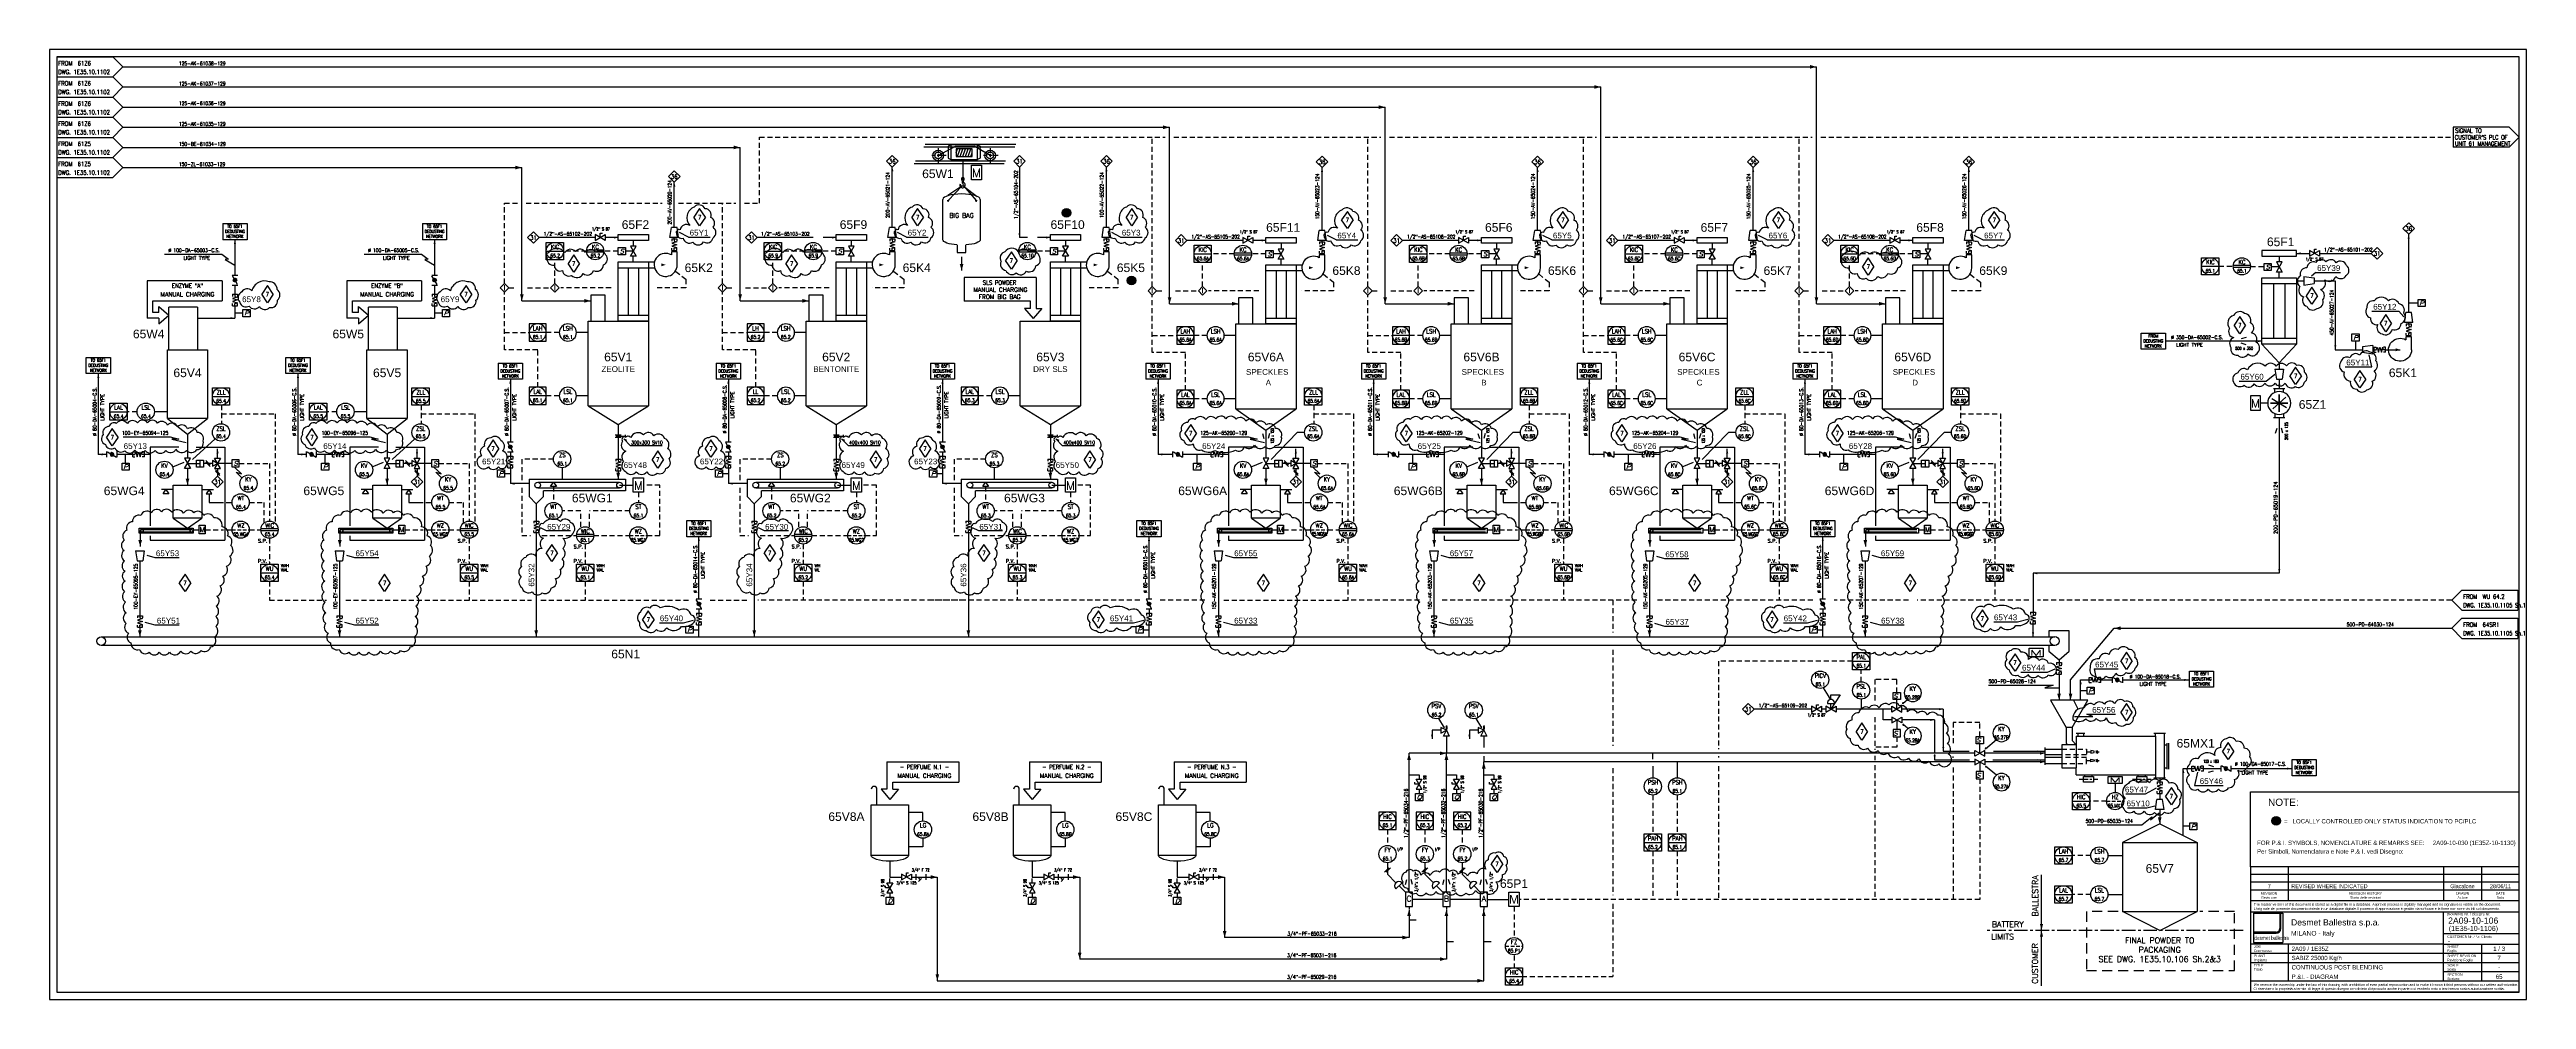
# Model space of a CAD drawing. Extents: x -2 to 170, y 0 to 66.
import ezdxf
from ezdxf.enums import TextEntityAlignment as Align

# ---------------------------------------------------------------- set-up
doc = ezdxf.new("R2010")
doc.units = 0
doc.header["$LTSCALE"] = 0.5
doc.header["$MEASUREMENT"] = 0
for name, pattern in [('CENTER', [2, 1.25, -0.25, 0.25, -0.25]), ('DASHED', [0.75, 0.5, -0.25]), ('TRATT2', [1.1, 0.7, -0.4])]:
    doc.linetypes.add(name, pattern=pattern)
doc.layers.get('0').update_dxf_attribs({"linetype": 'CONTINUOUS'})
for name, color, linetype in [('ASSI', 7, 'CENTER'), ('GREEN', 92, 'CONTINUOUS'), ('NUVOLA', 6, 'CONTINUOUS'), ('PI', 7, 'CONTINUOUS'), ('RED', 1, 'CONTINUOUS'), ('S', 7, 'CONTINUOUS'), ('TRATT2', 5, 'TRATT2'), ('Y', 92, 'CONTINUOUS')]:
    doc.layers.add(name, color=color, linetype=linetype)
doc.styles.add('a17', font='arial.ttf', dxfattribs={"height": 0.162})
doc.styles.add('A2', font='arial.ttf', dxfattribs={"height": 0.6})
doc.styles.add('A22', font='arial.ttf', dxfattribs={"height": 0.22})
doc.styles.add('a25', font='arial.ttf', dxfattribs={"height": 0.25})
doc.styles.add('A3', font='arial.ttf', dxfattribs={"height": 0.3})
doc.styles.add('A4', font='arial.ttf', dxfattribs={"height": 0.4})
doc.styles.add('A6', font='arial.ttf', dxfattribs={"height": 0.6})
doc.styles.add('C35', font='COMPLEX', dxfattribs={"width": 0.85, "height": 0.35})
doc.styles.add('C6', font='COMPLEX', dxfattribs={"height": 0.6})
doc.styles.add('fab', font='arial.ttf', dxfattribs={"width": 0.67})
doc.styles.add('R4', font='ROMAND', dxfattribs={"height": 0.4})
doc.styles.add('S', font='ITALIC', dxfattribs={"height": 6})
doc.styles.add('S15', font='SIMPLEX', dxfattribs={"width": 0.9, "height": 0.15})
doc.styles.add('S2', font='SIMPLEX', dxfattribs={"height": 0.2})
doc.styles.add('S25', font='SIMPLEX', dxfattribs={"height": 0.25})
doc.styles.add('S25S', font='SIMPLEX', dxfattribs={"width": 0.7, "height": 0.25})
doc.styles.add('S2S', font='SIMPLEX', dxfattribs={"width": 0.7, "height": 0.2})
doc.styles.add('S3', font='SIMPLEX', dxfattribs={"width": 0.9, "height": 0.3})
doc.styles.add('S35S', font='SIMPLEX', dxfattribs={"width": 0.5, "height": 0.35})
doc.styles.add('S3S', font='SIMPLEX', dxfattribs={"width": 0.7, "height": 0.3})

# ---------------------------------------------------------------- blocks, each defined once
blk = doc.blocks.new('PRESA', base_point=(1.75, 0.1))
for p, q in [((1.5, 0.1), (1.5, 0.6)), ((1.5, 0.6), (2, 0.6)), ((2, 0.1), (1.5, 0.1)), ((2, 0.6), (2, 0.1))]:
    blk.add_line(p, q)
at = {"style": 'S', "width": 1.2}
blk.add_attdef('1', text='', height=0.3, dxfattribs=at).set_placement((1.75, 0.2), align=Align.CENTER)
blk = doc.blocks.new('K', base_point=(1.6, 2.4))
for p, q in [((1.6, 2.6), (1.6, 2.2)), ((1.6, 2.2), (2.3, 2.6)), ((2.3, 2.2), (1.6, 2.6)), ((2.3, 2.6), (2.3, 2.2))]:
    blk.add_line(p, q)
blk = doc.blocks.new('MOTOR', base_point=(11.35, 51))
for p, q in [((11, 52), (11.7, 52)), ((11, 51), (11, 52)), ((11.7, 52), (11.7, 51)), ((11.7, 51), (11, 51))]:
    blk.add_line(p, q)
at = {"style": 'C6'}
blk.add_text('M', height=0.6, dxfattribs=at).set_placement((11.35, 51.18), align=Align.CENTER)
blk = doc.blocks.new('FRECC2', base_point=(19.5, 44))
at = {"layer": 'RED'}
blk.add_solid([(19.5, 44), (19.955, 44.13), (19.955, 43.87)], dxfattribs=at)
blk = doc.blocks.new('FRECCIA', base_point=(40, 19))
blk.add_solid([(40, 19), (40.3, 19.1), (40.3, 18.9)])
blk = doc.blocks.new('VENTIL', base_point=(16.15, 0.025))
for p, q in [((15.95, 0.025), (16.35, 0.025)), ((15.95, -0.875), (15.95, 0.025)), ((16.35, 0.025), (16.35, -0.175))]:
    blk.add_line(p, q)
blk.add_arc((16.75, -0.875), 0.8, 180, 119.74488)
blk.add_blockref('FRECCIA', (16.75, -0.875))
blk = doc.blocks.new('FRECC1', base_point=(50.2, 51.5))
blk.add_solid([(50.2, 51.5), (50.5, 51.575), (50.5, 51.425)])
blk = doc.blocks.new('PSV', base_point=(45.4, 44.6))
for p, q in [((45.4, 45), (45.2, 44.6)), ((45.35, 45.3), (45.45, 45.25)), ((45.35, 45.25), (45.45, 45.2)), ((45.45, 45.25), (45.35, 45.25)), ((45.35, 45.2), (45.45, 45.15)), ((45.45, 45.2), (45.35, 45.2)), ((45.35, 45.15), (45.45, 45.1)), ((45.45, 45.15), (45.35, 45.15)), ((45.35, 45.1), (45.45, 45.05)), ((45.45, 45.1), (45.35, 45.1)), ((45.4, 45), (45.4, 45.3)), ((45.4, 45), (45.8, 45.2)), ((45.6, 44.6), (45.4, 45)), ((45.8, 44.8), (45.4, 45)), ((45.8, 45.2), (45.8, 44.8)), ((45.2, 44.6), (45.6, 44.6))]:
    blk.add_line(p, q)
blk = doc.blocks.new('NOMEN', base_point=(35, 22))
for p, q in [((35, 22.8), (34.6, 22.4)), ((34.6, 22.4), (35, 22)), ((35.4, 22.4), (35, 22.8)), ((35, 22), (35.4, 22.4))]:
    blk.add_line(p, q)
at = {"style": 'S3', "width": 0.9}
blk.add_attdef('1', text='', height=0.3, dxfattribs=at).set_placement((35, 22.24), align=Align.CENTER)
blk = doc.blocks.new('HC', base_point=(6.05, 19.2))
for p, q in [((6.15, 19.6), (6.65, 19.6)), ((6.4, 19.5), (6.4, 19.6)), ((6.4, 19.2), (6.4, 19.5))]:
    blk.add_line(p, q)
blk.add_arc((6.4, 19.62), 0.251, 355.658, 184.342)
blk.add_blockref('K', (6.05, 19.2))
at = {"layer": 'PI', "style": 'S25S', "width": 0.7}
blk.add_attdef('HC', text='', height=0.25, dxfattribs=at).set_placement((6.4, 18.6), align=Align.CENTER)
blk = doc.blocks.new('LOCALE')
blk.add_circle((0, 0), 0.6)
at = {"width": 0.9}
for tag, height, style, p in [('SIGLA', 0.3, 'S3', (0.01, 0.14)), ('NUMERO', 0.25, 'S25', (0.01, -0.44))]:
    blk.add_attdef(tag, text='', height=height, dxfattribs=dict(at, style=style)).set_placement(p, align=Align.CENTER)
blk = doc.blocks.new('COMPUTER')
blk.add_line((-0.6, 0), (0.6, 0))
blk.add_lwpolyline([(-0.6, 0.6), (0.6, 0.6), (0.6, -0.6), (-0.6, -0.6), (-0.6, 0.6)])
blk.add_circle((0, 0), 0.6)
at = {"width": 0.9}
for tag, height, style, p in [('SIGLA', 0.3, 'S3', (0.01, 0.14)), ('NUMERO', 0.25, 'S25', (0.01, -0.44))]:
    blk.add_attdef(tag, text='', height=height, dxfattribs=dict(at, style=style)).set_placement(p, align=Align.CENTER)
at = {"style": 'S2'}
for tag, p in [('3', (0.8, 0.4)), ('4', (0.8, 0.1))]:
    blk.add_attdef(tag, p, '', height=0.2, dxfattribs=at)
blk = doc.blocks.new('QUA-LOC')
for p, q in [((-0.57, 0.08), (0.58, 0.08)), ((-0.57, -0.06), (0.58, -0.06))]:
    blk.add_line(p, q)
blk.add_circle((0, 0), 0.6)
at = {"width": 0.9}
for tag, height, style, p in [('SIGLA', 0.3, 'S3', (0.01, 0.14)), ('NUMERO', 0.25, 'S25', (0.01, -0.44))]:
    blk.add_attdef(tag, text='', height=height, dxfattribs=dict(at, style=style)).set_placement(p, align=Align.CENTER)
blk = doc.blocks.new('FLESS')
at = {"layer": 'S'}
for p, q in [((-0.175, 0.8), (-0.175, 0.65)), ((-0.175, 0.8), (0.175, 0.8)), ((0.175, 0.6), (-0.175, 0.5)), ((-0.175, 0.5), (0.175, 0.4)), ((0.175, 0.4), (-0.175, 0.3)), ((-0.175, 0.3), (0.175, 0.2)), ((-0.175, 0), (-0.175, 0.15)), ((-0.175, 0), (0.175, 0)), ((0, 0.8), (0, 0.65)), ((0, 0.65), (0.175, 0.6)), ((0, 0.15), (0.175, 0.2)), ((0, 0), (0, 0.15)), ((0.175, 0.8), (0.175, 0.65)), ((0.175, 0), (0.175, 0.15))]:
    blk.add_line(p, q, dxfattribs=at)
at = {"style": 'S2'}
for tag, p in [('1', (-0.3, 0.4)), ('2', (0.5, 0.4))]:
    blk.add_attdef(tag, text='', height=0.2, rotation=90, dxfattribs=at).set_placement(p, align=Align.CENTER)
blk = doc.blocks.new('S')
for p, q in [((0, -0.2), (0.7, 0.2)), ((0.7, -0.2), (0, 0.2)), ((0, 0.2), (0, -0.2)), ((0.35, 0), (0.35, 0.3)), ((0.35, 0.3), (0.5, 0.3)), ((0.7, 0.2), (0.7, -0.2))]:
    blk.add_line(p, q)
at = {"layer": 'S', "style": 'S2', "width": 0.7}
for p in [(0.35, 0.4), (0.35, -0.5)]:
    blk.add_attdef('S', text='', height=0.2, dxfattribs=at).set_placement(p, align=Align.CENTER)
blk = doc.blocks.new('LINEA-S')
at = {"style": 'S25', "width": 0.8}
blk.add_attdef('SER', (0.02, 0.13), '', height=0.25, dxfattribs=at)
at = {"style": 'S25', "flags": 1}
for tag, p, width in [('A', (0.02, -1.16), 0.8), ('SLINE', (0.02, -0.3), 0.8), ('DA', (0.02, -0.73), 0.8), ('FLUIDO', (0.02, -1.59), 0.8), ('TEMP', (0.02, -2.87), 0.8), ('BAR', (0, -3.26), 0.8), ('RAT', (0, -3.66), 0.8), ('CLASSE', (0.02, -2.45), 0.8), ('DIM', (0.02, -2.02), 0.8), ('TRACC', (0, -4.08), 0.9), ('ISOLAM', (0, -4.48), 0.8), ('SPESSORE', (0, -4.91), 0.8)]:
    blk.add_attdef(tag, p, '', height=0.25, dxfattribs=dict(at, width=width))
blk = doc.blocks.new('RIDSP')
at = {"layer": 'S'}
for p, q in [((0.7, 0.3), (0, 0.2)), ((0, 0.2), (0, -0.2)), ((0.7, 0.3), (0.7, -0.3)), ((0.7, -0.3), (0, -0.2))]:
    blk.add_line(p, q, dxfattribs=at)
blk = doc.blocks.new('LINEA-P')
at = {"style": 'S25', "width": 0.8}
blk.add_attdef('PRO', (0.02, 0.13), '', height=0.25, dxfattribs=at)
at = {"style": 'S25', "flags": 1}
for tag, p, width in [('TO', (0.02, -1.16), 0.8), ('LINE', (0.02, -0.3), 0.8), ('FROM', (0.02, -0.73), 0.8), ('FLUID', (0.02, -1.59), 0.8), ('T.C', (0.02, -2.87), 0.8), ('BARS', (0, -3.26), 0.8), ('RATING', (0, -3.66), 0.8), ('SIZE', (0.02, -2.02), 0.8), ('CLASS', (0.02, -2.45), 0.8), ('TRAC', (0, -4.08), 0.9), ('ISOLAT', (0, -4.48), 0.8), ('SPESS', (0, -4.91), 0.8)]:
    blk.add_attdef(tag, p, '', height=0.25, dxfattribs=dict(at, width=width))
blk = doc.blocks.new('STRUM0', base_point=(6.48, 4.68))
blk.add_circle((6.48, 4.68), 0.6)
at = {"style": 'S3', "width": 0.9}
blk.add_attdef('2', text='', height=0.3, dxfattribs=at).set_placement((6.48, 4.82), align=Align.CENTER)
at = {"layer": 'S', "style": 'S25', "width": 0.9}
blk.add_attdef('1', text='', height=0.25, dxfattribs=at).set_placement((6.48, 4.25), align=Align.CENTER)
blk = doc.blocks.new('STRUMC')
blk.add_line((-0.6, 0), (0.6, 0))
blk.add_lwpolyline([(-0.6, 0.6), (0.6, 0.6), (0.6, -0.6), (-0.6, -0.6), (-0.6, 0.6)])
blk.add_circle((0, 0), 0.6)
at = {"style": 'S3', "width": 0.9}
blk.add_attdef('2', text='', height=0.3, dxfattribs=at).set_placement((0.01, 0.14), align=Align.CENTER)
at = {"style": 'S2'}
for tag, p in [('3', (0.8, 0.4)), ('4', (0.8, 0.1))]:
    blk.add_attdef(tag, p, '', height=0.2, dxfattribs=at)
at = {"layer": 'S', "style": 'S25', "width": 0.9}
blk.add_attdef('1', text='', height=0.25, dxfattribs=at).set_placement((0.01, -0.44), align=Align.CENTER)
blk = doc.blocks.new('COMPNEU', base_point=(32.45, 18.2))
for p, q in [((32.6, 18.35), (32.3, 18.05)), ((32.7, 18.35), (32.4, 18.05))]:
    blk.add_line(p, q)
blk = doc.blocks.new('STRUM', base_point=(33, 38))
blk.add_circle((33, 38), 0.6)
at = {"width": 0.9}
for tag, height, style, p in [('2', 0.3, 'S3', (33, 38.1)), ('1', 0.25, 'S25', (33, 37.6))]:
    blk.add_attdef(tag, text='', height=height, dxfattribs=dict(at, style=style)).set_placement(p, align=Align.CENTER)
blk = doc.blocks.new('TREV', base_point=(31.1, 15.45))
for p, q in [((30.75, 15.65), (30.75, 15.25)), ((30.75, 15.25), (31.45, 15.65)), ((31.45, 15.25), (30.75, 15.65)), ((30.9, 15.8), (31.3, 15.8)), ((31.1, 15.45), (30.9, 15.8)), ((31.3, 15.8), (31.1, 15.45)), ((31.45, 15.65), (31.45, 15.25))]:
    blk.add_line(p, q)
blk = doc.blocks.new('*X20')
for p, q in [((12.78, 29.5), (12.9, 29.63)), ((12.78, 29.47), (12.93, 29.62)), ((12.79, 29.54), (12.86, 29.62)), ((12.79, 29.44), (12.96, 29.61)), ((12.81, 29.42), (12.98, 29.6)), ((12.82, 29.4), (13, 29.58)), ((12.84, 29.39), (13.01, 29.56)), ((12.87, 29.38), (13.02, 29.53)), ((12.9, 29.38), (13.03, 29.5)), ((12.94, 29.38), (13.02, 29.46))]:
    blk.add_line(p, q)
blk = doc.blocks.new('B')
for p, q in [((0, 0.2), (0, -0.2)), ((0.04, -0.18), (0.66, 0.18)), ((0.7, 0.2), (0.7, -0.2))]:
    blk.add_line(p, q)
blk.add_circle((0.35, 0), 0.125)
blk.add_blockref('*X20', (-12.55, -29.5))
at = {"layer": 'S', "style": 'S2S', "width": 0.7}
for p in [(0.35, 0.3), (0.35, -0.5)]:
    blk.add_attdef('B', text='', height=0.2, dxfattribs=at).set_placement(p, align=Align.CENTER)
blk = doc.blocks.new('ELLISSE', base_point=(37.5, 40))
blk.add_arc((38, 40), 0.5, 180, 0)
blk = doc.blocks.new('FRECC4')
blk.add_solid([(0, 0), (0.21, 0.0525), (0.21, -0.0525)])
blk = doc.blocks.new('LINEA')
at = {"layer": 'S', "style": 'S25', "width": 0.9}
blk.add_attdef('LINE', (0, 0.14), '', height=0.25, dxfattribs=at)
blk = doc.blocks.new('LOSANS', base_point=(13.2, 3.6))
for p, q in [((13.9, 4.3), (13.2, 3.6)), ((13.2, 3.6), (13.9, 2.9)), ((13.9, 4.3), (17.8, 4.3)), ((17.8, 4.3), (17.8, 2.9)), ((13.9, 2.9), (17.8, 2.9))]:
    blk.add_line(p, q)
at = {"layer": 'S'}
for tag, p, height, style, width in [('3', (14, 3.7), 0.35, 'S35S', 0.5), ('4', (14, 3.1), 0.35, 'S35S', 0.5), ('1', (14, 3.7), 0.3, 'S3', 0.9), ('2', (14, 3.1), 0.3, 'S3', 0.9)]:
    blk.add_attdef(tag, p, '', height=height, dxfattribs=dict(at, style=style, width=width))
blk = doc.blocks.new('RETRO-Q')
at = {"linetype": 'DASHED'}
blk.add_line((-0.6, 0), (0.6, 0), dxfattribs=at)
blk.add_circle((0, 0), 0.6)
at = {"width": 0.9}
for tag, height, style, p in [('SIGLA', 0.3, 'S3', (0.01, 0.14)), ('NUMERO', 0.25, 'S25', (0.01, -0.44))]:
    blk.add_attdef(tag, text='', height=height, dxfattribs=dict(at, style=style)).set_placement(p, align=Align.CENTER)
blk = doc.blocks.new('FONDELLO')
at = {"layer": 'GREEN'}
blk.add_line((0, 0.3), (0, -0.3), dxfattribs=at)
blk.add_arc((0, 0), 0.3, 270, 90, dxfattribs=at)
blk = doc.blocks.new('PNEUM')
for p, q in [((-0.2, -0.15), (0.1, 0.15)), ((-0.1, -0.15), (0.2, 0.15))]:
    blk.add_line(p, q)
blk = doc.blocks.new('DRENO')
for p, q in [((0, -0.3), (0, 0)), ((-0.3, -0.65), (-0.3, -0.5)), ((0, -0.65), (-0.3, -0.65)), ((-0.2, -0.3), (0.2, -0.3)), ((0.2, -0.3), (-0.2, -1)), ((0.2, -1), (-0.2, -0.3)), ((-0.2, -1), (0.2, -1)), ((0, -1), (0, -1.3))]:
    blk.add_line(p, q)
blk.add_blockref('PRESA', (0, -1.8)).add_auto_attribs({'1': 'D'})
at = {"layer": 'S', "style": 'S2', "width": 0.7}
for p in [(-0.4, -0.65), (0.5, -0.65)]:
    blk.add_attdef('S', text='', height=0.2, rotation=90, dxfattribs=at).set_placement(p, align=Align.CENTER)
blk = doc.blocks.new('F')
for p, q in [((0, 0.2), (0, -0.2)), ((0, 0), (0.7, 0)), ((0.15, 0), (0.3, -0.2)), ((0.7, 0.2), (0.7, -0.2)), ((0.2, -0.3), (0.4, -0.1))]:
    blk.add_line(p, q)
at = {"style": 'S2', "width": 0.7}
for p in [(0.33, 0.4), (0.33, -0.53)]:
    blk.add_attdef('F', text='', height=0.2, dxfattribs=at).set_placement(p, align=Align.CENTER)
blk = doc.blocks.new('I')
for p, q in [((-0.3, 0.3), (0, 0.6)), ((0, 0), (-0.3, 0.3)), ((0.3, 0.3), (0, 0.6)), ((0, 0), (0.3, 0.3))]:
    blk.add_line(p, q)
at = {"layer": 'S', "style": 'C35', "width": 0.85}
blk.add_text('I', height=0.35, dxfattribs=at).set_placement((0, 0.13), align=Align.CENTER)
blk = doc.blocks.new('PY')
blk.add_circle((0, 0), 0.6)
at = {"width": 0.9}
for tag, height, style, p in [('SIGLA', 0.3, 'S3', (0.01, 0.14)), ('NUMERO', 0.25, 'S25', (0.01, -0.44))]:
    blk.add_attdef(tag, text='', height=height, dxfattribs=dict(at, style=style)).set_placement(p, align=Align.CENTER)
at = {"style": 'S2S', "width": 0.7}
blk.add_attdef('3', (0.7, 0.24), '', height=0.2, dxfattribs=at)
blk = doc.blocks.new('STELVALV')
at = {"layer": 'GREEN'}
for p, q in [((0.6, 0), (-0.6, 0)), ((-0.6, 0), (0.6, 0)), ((0.51, 0.32), (-0.51, -0.32)), ((-0.45, 0.4), (0.45, -0.4)), ((0, 0.6), (0, -0.6)), ((0, -0.6), (0, 0.6)), ((0.8, 0), (1.3, 0))]:
    blk.add_line(p, q, dxfattribs=at)
blk.add_circle((0, 0), 0.8, dxfattribs=at)
blk.add_blockref('MOTOR', (1.65, -0.5), dxfattribs=at)
blk = doc.blocks.new('LOSAND', base_point=(17.8, 5.4))
for p, q in [((13.2, 6.1), (17.1, 6.1)), ((13.2, 6.1), (13.2, 4.7)), ((17.1, 6.1), (17.8, 5.4)), ((17.8, 5.4), (17.1, 4.7)), ((13.2, 4.7), (17.1, 4.7))]:
    blk.add_line(p, q)
at = {"layer": 'S'}
for tag, p, height, style, width in [('3', (13.3, 5.5), 0.35, 'S35S', 0.5), ('4', (13.3, 4.9), 0.35, 'S35S', 0.5), ('2', (13.3, 4.9), 0.3, 'S3', 0.9), ('1', (13.3, 5.5), 0.3, 'S3', 0.9)]:
    blk.add_attdef(tag, p, '', height=height, dxfattribs=dict(at, style=style, width=width))
blk = doc.blocks.new('RID1')
for p, q in [((0.35, 0.25), (0, 0.15)), ((0.35, -0.25), (0, -0.15))]:
    blk.add_line(p, q)
at = {"style": 'S2', "width": 0.7}
for p in [(0.2, 0.4), (0.2, -0.6)]:
    blk.add_attdef('RID', text='', height=0.2, dxfattribs=at).set_placement(p, align=Align.CENTER)
blk = doc.blocks.new('REV')
at = {"layer": 'Y'}
for p, q in [((0, 0.6), (-0.4, 0)), ((0, -0.6), (-0.4, 0)), ((0.4, 0), (0, 0.6)), ((0.4, 0), (0, -0.6))]:
    blk.add_line(p, q, dxfattribs=at)
at = {"layer": 'Y', "color": 0, "style": 'S3', "width": 0.9}
blk.add_attdef('REV', text='', height=0.3, dxfattribs=at).set_placement((0, -0.16), align=Align.CENTER)
blk = doc.blocks.new('RID')
for p, q in [((-0.36, 0.25), (-0.01, 0.15)), ((-0.36, -0.25), (-0.01, -0.15))]:
    blk.add_line(p, q)
at = {"style": 'S2', "width": 0.7}
for p in [(-0.18, 0.4), (-0.18, -0.6)]:
    blk.add_attdef('RID', text='', height=0.2, dxfattribs=at).set_placement(p, align=Align.CENTER)

msp = doc.modelspace()

# ---------------------------------------------------------------- hatches: boundary and pattern name
h = msp.add_hatch(color=256)
edge = h.paths.add_edge_path()
edge.add_arc((68.56, 54.66), 0.3, 0, 360)
h = msp.add_hatch(color=256)
edge = h.paths.add_edge_path()
edge.add_arc((73.07, 49.96), 0.3, 0, 360)
h = msp.add_hatch(color=256)
edge = h.paths.add_edge_path()
edge.add_arc((152.67, 12.41), 0.3, 0, 360)

# ---------------------------------------------------------------- linework, layer by layer
for p, q in [((170.07, 66), (-2.16, 66)), ((-2.16, 66), (-2.16, 0)), ((170.07, 0), (170.07, 66)), ((56.44, 53.64), (56.44, 57.84)), ((65.28, 57.84), (65.28, 52.94)), ((71.33, 53.64), (71.33, 57.84)), ((86.32, 53.44), (86.32, 57.8)), ((101.31, 53.44), (101.31, 57.8)), ((116.3, 53.44), (116.3, 57.8)), ((131.3, 53.44), (131.3, 57.8)), ((41.28, 53.64), (41.28, 56.78)), ((9.89, 53.91), (9.89, 52.79)), ((23.77, 53.91), (23.77, 52.79)), ((10.73, 52.79), (10.73, 50.33)), ((24.61, 52.79), (24.61, 50.33)), ((35.78, 52.94), (31.88, 52.94)), ((37.38, 52.94), (36.48, 52.94)), ((38.42, 52), (37.89, 52)), ((38.43, 52.74), (38.43, 52.34)), ((41.28, 52.84), (41.28, 52.94)), ((41.28, 51.94), (41.28, 52.04)), ((42.26, 52.96), (41.65, 53.28)), ((42.26, 52.96), (43.77, 52.96)), ((50.94, 52.94), (47.04, 52.94)), ((52.54, 52.94), (51.64, 52.94)), ((53.57, 52), (53.04, 52)), ((53.59, 52.74), (53.59, 52.34)), ((56.44, 52.84), (56.44, 52.94)), ((56.44, 51.94), (56.44, 52.04)), ((57.42, 52.96), (56.81, 53.28)), ((57.42, 52.96), (58.93, 52.96)), ((65.83, 52.94), (65.28, 52.94)), ((67.43, 52.94), (66.53, 52.94)), ((68.47, 52), (67.94, 52)), ((68.48, 52.74), (68.48, 52.34)), ((71.33, 52.84), (71.33, 52.94)), ((71.33, 51.94), (71.33, 52.04)), ((72.31, 52.96), (71.7, 53.28)), ((72.31, 52.96), (73.82, 52.96)), ((80.82, 52.74), (76.92, 52.74)), ((82.42, 52.74), (81.52, 52.74)), ((83.46, 51.8), (82.93, 51.8)), ((83.47, 52.54), (83.47, 52.14)), ((86.32, 52.64), (86.32, 52.74)), ((86.32, 51.74), (86.32, 51.84)), ((87.3, 52.77), (86.69, 53.08)), ((87.3, 52.77), (88.81, 52.77)), ((95.81, 52.74), (91.91, 52.74)), ((97.41, 52.74), (96.51, 52.74)), ((98.45, 51.8), (97.92, 51.8)), ((98.46, 52.54), (98.46, 52.14)), ((101.31, 52.64), (101.31, 52.74)), ((101.31, 51.74), (101.31, 51.84)), ((102.29, 52.77), (101.68, 53.08)), ((102.29, 52.77), (103.8, 52.77)), ((110.8, 52.74), (106.9, 52.74)), ((112.4, 52.74), (111.5, 52.74)), ((113.44, 51.8), (112.91, 51.8)), ((113.45, 52.54), (113.45, 52.14)), ((116.3, 52.64), (116.3, 52.74)), ((116.3, 51.74), (116.3, 51.84)), ((117.28, 52.77), (116.67, 53.08)), ((117.28, 52.77), (118.79, 52.77)), ((125.8, 52.74), (121.9, 52.74)), ((127.4, 52.74), (126.5, 52.74)), ((128.43, 51.8), (127.9, 51.8)), ((128.45, 52.54), (128.45, 52.14)), ((131.3, 52.64), (131.3, 52.74)), ((131.3, 51.74), (131.3, 51.84)), ((132.27, 52.77), (131.67, 53.08)), ((132.27, 52.77), (133.78, 52.77)), ((154.08, 51.84), (154.98, 51.84)), ((155.68, 51.84), (159.28, 51.84)), ((161.88, 47.74), (161.88, 53.17)), ((38.08, 50.84), (38.08, 47.54)), ((38.43, 51.24), (38.43, 51.64)), ((38.78, 50.84), (38.78, 47.54)), ((53.24, 50.84), (53.24, 47.54)), ((53.59, 51.24), (53.59, 51.64)), ((53.94, 50.84), (53.94, 47.54)), ((61.44, 50.16), (61.44, 48.51)), ((66.44, 50.16), (61.44, 50.16)), ((66.44, 50.16), (66.44, 48.01)), ((68.13, 50.84), (68.13, 47.54)), ((68.48, 51.24), (68.48, 51.64)), ((68.83, 50.84), (68.83, 47.54)), ((83.12, 50.64), (83.12, 47.34)), ((83.47, 51.04), (83.47, 51.44)), ((83.82, 50.64), (83.82, 47.34)), ((98.11, 50.64), (98.11, 47.34)), ((98.46, 51.04), (98.46, 51.44)), ((98.81, 50.64), (98.81, 47.34)), ((113.1, 50.64), (113.1, 47.34)), ((113.45, 51.04), (113.45, 51.44)), ((113.8, 50.64), (113.8, 47.34)), ((128.1, 50.64), (128.1, 47.34)), ((128.45, 51.04), (128.45, 51.44)), ((128.8, 50.64), (128.8, 47.34)), ((152.87, 50.9), (152.33, 50.9)), ((152.88, 51.64), (152.88, 51.24)), ((152.88, 50.14), (152.88, 50.54)), ((155.43, 50.51), (155.12, 50.26)), ((155.43, 50.51), (157.14, 50.51)), ((9.83, 49.94), (4.63, 49.94)), ((4.63, 49.94), (4.63, 47.34)), ((5.03, 48.54), (9.83, 48.54)), ((5.03, 47.74), (5.03, 48.54)), ((9.83, 49.94), (9.83, 48.54)), ((10.73, 49.63), (10.73, 48.89)), ((23.71, 49.94), (18.51, 49.94)), ((18.51, 49.94), (18.51, 47.34)), ((18.91, 48.54), (23.71, 48.54)), ((18.91, 47.74), (18.91, 48.54)), ((23.71, 49.94), (23.71, 48.54)), ((24.61, 49.63), (24.61, 48.89)), ((66.04, 48.51), (61.44, 48.51)), ((66.04, 48.01), (66.04, 48.51)), ((152.48, 49.74), (152.48, 45.94)), ((153.28, 49.74), (153.28, 45.94)), ((154.08, 49.94), (154.6, 49.94)), ((155.3, 49.94), (156.78, 49.94)), ((156.78, 49.94), (156.78, 45.14)), ((162.53, 48.39), (161.88, 48.39)), ((5.43, 47.34), (4.63, 47.34)), ((5.43, 47.74), (5.03, 47.74)), ((5.43, 48.14), (6.13, 47.54)), ((5.43, 47.74), (5.43, 48.14)), ((5.43, 46.94), (6.13, 47.54)), ((5.43, 47.34), (5.43, 46.94)), ((8.13, 47.34), (10.73, 47.34)), ((10.73, 48.19), (10.73, 47.34)), ((11.28, 47.69), (10.73, 47.69)), ((19.31, 47.34), (18.51, 47.34)), ((19.31, 47.74), (18.91, 47.74)), ((19.31, 48.14), (20.01, 47.54)), ((19.31, 47.74), (19.31, 48.14)), ((19.31, 46.94), (20.01, 47.54)), ((19.31, 47.34), (19.31, 46.94)), ((22.01, 47.34), (24.61, 47.34)), ((24.61, 48.19), (24.61, 47.34)), ((25.16, 47.69), (24.61, 47.69)), ((65.64, 48.01), (66.24, 47.31)), ((66.04, 48.01), (65.64, 48.01)), ((66.84, 48.01), (66.24, 47.31)), ((66.44, 48.01), (66.84, 48.01)), ((159.33, 47.82), (161.19, 47.82)), ((161.19, 47.82), (161.55, 47.43)), ((161.88, 46.94), (161.88, 47.04)), ((35.28, 46.34), (34.48, 46.34)), ((50.44, 46.34), (49.64, 46.34)), ((80.32, 46.14), (79.52, 46.14)), ((95.31, 46.14), (94.51, 46.14)), ((110.3, 46.14), (109.5, 46.14)), ((125.3, 46.14), (124.5, 46.14)), ((151.68, 45.74), (144.96, 45.74)), ((156.78, 45.14), (158.68, 45.14)), ((158.18, 45.74), (158.18, 45.14)), ((159.38, 45.14), (159.48, 45.14)), ((160.28, 45.14), (161.28, 45.14)), ((161.88, 46.04), (161.88, 46.14)), ((1.23, 43.49), (1.23, 37.87)), ((15.11, 43.49), (15.11, 37.87)), ((29.04, 44.21), (29.04, 43.09)), ((29.88, 43.09), (29.88, 38.74)), ((44.2, 44.21), (44.2, 43.09)), ((45.04, 43.09), (45.04, 38.74)), ((59.09, 44.21), (59.09, 43.09)), ((59.93, 43.09), (59.93, 38.74)), ((74.08, 44.21), (74.08, 43.09)), ((74.92, 43.09), (74.92, 37.87)), ((89.07, 44.21), (89.07, 43.09)), ((89.91, 43.09), (89.91, 37.87)), ((104.06, 44.21), (104.06, 43.09)), ((104.9, 43.09), (104.9, 37.87)), ((119.06, 44.21), (119.06, 43.09)), ((119.9, 43.09), (119.9, 37.87)), ((151.96, 42.96), (152.57, 43.45)), ((152.88, 44.24), (152.88, 43.8)), ((152.88, 43.1), (152.88, 42.44)), ((157.46, 43.95), (159.32, 43.95)), ((159.32, 43.95), (159.13, 44.78)), ((35.28, 41.94), (34.48, 41.94)), ((50.44, 41.94), (49.64, 41.94)), ((65.33, 41.94), (64.53, 41.94)), ((80.32, 41.74), (79.52, 41.74)), ((95.31, 41.74), (94.51, 41.74)), ((110.3, 41.74), (109.5, 41.74)), ((125.3, 41.74), (124.5, 41.74)), ((150.1, 42.96), (151.96, 42.96)), ((6.03, 40.84), (5.13, 40.84)), ((19.91, 40.84), (19.01, 40.84)), ((152.88, 40.44), (152.88, 29.61)), ((2.96, 39.09), (6.22, 39.09)), ((6.22, 39.09), (6.82, 38.93)), ((6.82, 38.93), (6.35, 38.93)), ((6.35, 38.93), (7.33, 38.7)), ((9.36, 38.96), (7.79, 37.51)), ((9.52, 37.6), (9.52, 38.25)), ((16.84, 39.09), (20.1, 39.09)), ((20.1, 39.09), (20.7, 38.93)), ((20.7, 38.93), (20.22, 38.93)), ((20.22, 38.93), (21.21, 38.7)), ((23.23, 38.96), (21.67, 37.51)), ((23.39, 37.6), (23.39, 38.25)), ((29.88, 38.04), (29.88, 37.74)), ((38.21, 38.48), (37.76, 38.95)), ((37.76, 38.95), (37.96, 38.85)), ((38.21, 38.48), (40.44, 38.48)), ((45.04, 38.04), (45.04, 37.74)), ((53.37, 38.48), (52.91, 38.95)), ((52.91, 38.95), (53.12, 38.85)), ((53.37, 38.48), (55.59, 38.48)), ((59.93, 38.04), (59.93, 37.74)), ((68.26, 38.48), (67.81, 38.95)), ((67.81, 38.95), (68.01, 38.85)), ((68.26, 38.48), (70.49, 38.48)), ((77.95, 39.09), (81.21, 39.09)), ((81.21, 39.09), (81.81, 38.93)), ((81.81, 38.93), (81.33, 38.93)), ((81.33, 38.93), (82.32, 38.7)), ((84.6, 39.4), (82.78, 37.51)), ((84.5, 37.6), (84.5, 38.25)), ((85.11, 39.4), (84.6, 39.4)), ((92.94, 39.09), (96.2, 39.09)), ((96.2, 39.09), (96.8, 38.93)), ((96.8, 38.93), (96.32, 38.93)), ((96.32, 38.93), (97.31, 38.7)), ((99.59, 39.4), (97.77, 37.51)), ((99.5, 37.6), (99.5, 38.25)), ((100.11, 39.4), (99.59, 39.4)), ((107.93, 39.09), (111.19, 39.09)), ((111.19, 39.09), (111.79, 38.93)), ((111.79, 38.93), (111.32, 38.93)), ((111.32, 38.93), (112.3, 38.7)), ((114.58, 39.4), (112.76, 37.51)), ((114.49, 37.6), (114.49, 38.25)), ((115.1, 39.4), (114.58, 39.4)), ((122.92, 39.09), (126.18, 39.09)), ((126.18, 39.09), (126.78, 38.93)), ((126.78, 38.93), (126.31, 38.93)), ((126.31, 38.93), (127.29, 38.7)), ((129.57, 39.4), (127.75, 37.51)), ((129.48, 37.6), (129.48, 38.25)), ((130.09, 39.4), (129.57, 39.4)), ((1.83, 37.87), (1.23, 37.87)), ((3.63, 37.87), (2.53, 37.87)), ((3.13, 37.27), (3.13, 37.87)), ((4.83, 37.87), (4.43, 37.87)), ((6.4, 37), (7.19, 37.34)), ((7.43, 37.25), (8.3, 37.25)), ((8.3, 37.48), (8.3, 36.99)), ((9.17, 37.25), (8.55, 37.25)), ((10.52, 37.25), (9.52, 37.25)), ((9.52, 36.9), (9.52, 36.36)), ((11.18, 36.52), (10.72, 36.97)), ((10.81, 36.63), (11.18, 36.52)), ((11.21, 36.24), (10.81, 36.63)), ((15.71, 37.87), (15.11, 37.87)), ((17.51, 37.87), (16.41, 37.87)), ((17.01, 37.27), (17.01, 37.87)), ((18.71, 37.87), (18.31, 37.87)), ((20.28, 37), (21.06, 37.34)), ((21.31, 37.25), (22.18, 37.25)), ((22.18, 37.48), (22.18, 36.99)), ((23.04, 37.25), (22.43, 37.25)), ((24.4, 37.25), (23.39, 37.25)), ((23.39, 36.9), (23.39, 36.36)), ((25.06, 36.52), (24.59, 36.97)), ((24.69, 36.63), (25.06, 36.52)), ((25.09, 36.24), (24.69, 36.63)), ((29.48, 36.54), (29.88, 36.54)), ((29.88, 36.94), (29.88, 35.84)), ((33.48, 36.94), (33.48, 36.14)), ((44.64, 36.54), (45.04, 36.54)), ((45.04, 36.94), (45.04, 35.84)), ((48.64, 36.94), (48.64, 36.14)), ((59.53, 36.54), (59.93, 36.54)), ((59.93, 36.94), (59.93, 35.84)), ((63.53, 36.94), (63.53, 36.14)), ((75.95, 37.87), (74.92, 37.87)), ((78.62, 37.87), (76.65, 37.87)), ((77.64, 37.27), (77.64, 37.87)), ((79.82, 37.87), (79.42, 37.87)), ((81.39, 37), (82.17, 37.34)), ((82.42, 37.25), (83.29, 37.25)), ((83.29, 37.48), (83.29, 36.99)), ((84.15, 37.25), (83.54, 37.25)), ((85.51, 37.25), (84.5, 37.25)), ((84.5, 36.9), (84.5, 36.36)), ((86.17, 36.52), (85.7, 36.97)), ((85.8, 36.63), (86.17, 36.52)), ((86.2, 36.24), (85.8, 36.63)), ((90.95, 37.87), (89.91, 37.87)), ((93.61, 37.87), (91.65, 37.87)), ((92.63, 37.27), (92.63, 37.87)), ((94.81, 37.87), (94.41, 37.87)), ((96.38, 37), (97.16, 37.34)), ((97.41, 37.25), (98.28, 37.25)), ((98.28, 37.48), (98.28, 36.99)), ((99.15, 37.25), (98.53, 37.25)), ((100.5, 37.25), (99.5, 37.25)), ((99.5, 36.9), (99.5, 36.36)), ((101.16, 36.52), (100.7, 36.97)), ((100.79, 36.63), (101.16, 36.52)), ((101.19, 36.24), (100.79, 36.63)), ((105.94, 37.87), (104.9, 37.87)), ((108.6, 37.87), (106.64, 37.87)), ((107.62, 37.27), (107.62, 37.87)), ((109.8, 37.87), (109.4, 37.87)), ((111.37, 37), (112.16, 37.34)), ((112.4, 37.25), (113.27, 37.25)), ((113.27, 37.48), (113.27, 36.99)), ((114.14, 37.25), (113.52, 37.25)), ((115.49, 37.25), (114.49, 37.25)), ((114.49, 36.9), (114.49, 36.36)), ((116.15, 36.52), (115.69, 36.97)), ((115.78, 36.63), (116.15, 36.52)), ((116.18, 36.24), (115.78, 36.63)), ((120.93, 37.87), (119.9, 37.87)), ((123.6, 37.87), (121.63, 37.87)), ((122.61, 37.27), (122.61, 37.87)), ((124.8, 37.87), (124.4, 37.87)), ((126.36, 37), (127.15, 37.34)), ((127.4, 37.25), (128.26, 37.25)), ((128.26, 37.48), (128.26, 36.99)), ((129.13, 37.25), (128.51, 37.25)), ((130.48, 37.25), (129.48, 37.25)), ((129.48, 36.9), (129.48, 36.36)), ((131.14, 36.52), (130.68, 36.97)), ((130.78, 36.63), (131.14, 36.52)), ((131.17, 36.24), (130.78, 36.63)), ((5.73, 35.14), (5.93, 35.44)), ((6.13, 35.14), (5.73, 35.14)), ((5.93, 35.44), (6.13, 35.14)), ((8.93, 35.44), (8.73, 35.14)), ((8.73, 35.14), (9.13, 35.14)), ((9.13, 35.14), (8.93, 35.44)), ((8.93, 35.14), (8.93, 34.54)), ((8.93, 34.54), (9.93, 34.54)), ((10.13, 34.54), (10.53, 34.54)), ((19.61, 35.14), (19.81, 35.44)), ((20.01, 35.14), (19.61, 35.14)), ((19.81, 35.44), (20.01, 35.14)), ((22.81, 35.44), (22.61, 35.14)), ((22.61, 35.14), (23.01, 35.14)), ((23.01, 35.14), (22.81, 35.44)), ((22.81, 35.14), (22.81, 34.54)), ((22.81, 34.54), (23.81, 34.54)), ((24.01, 34.54), (24.41, 34.54)), ((31.18, 35.84), (29.88, 35.84)), ((32.68, 35.64), (32.88, 35.94)), ((33.08, 35.64), (32.68, 35.64)), ((32.88, 35.94), (33.08, 35.64)), ((37.48, 35.74), (38.43, 35.74)), ((46.34, 35.84), (45.04, 35.84)), ((47.84, 35.64), (48.04, 35.94)), ((48.24, 35.64), (47.84, 35.64)), ((48.04, 35.94), (48.24, 35.64)), ((52.64, 35.74), (53.59, 35.74)), ((61.23, 35.84), (59.93, 35.84)), ((62.73, 35.64), (62.93, 35.94)), ((63.13, 35.64), (62.73, 35.64)), ((62.93, 35.94), (63.13, 35.64)), ((67.53, 35.74), (68.48, 35.74)), ((80.72, 35.14), (80.92, 35.44)), ((81.12, 35.14), (80.72, 35.14)), ((80.92, 35.44), (81.12, 35.14)), ((83.92, 35.44), (83.72, 35.14)), ((83.72, 35.14), (84.12, 35.14)), ((84.12, 35.14), (83.92, 35.44)), ((83.92, 35.14), (83.92, 34.54)), ((83.92, 34.54), (84.92, 34.54)), ((85.12, 34.54), (85.52, 34.54)), ((95.71, 35.14), (95.91, 35.44)), ((96.11, 35.14), (95.71, 35.14)), ((95.91, 35.44), (96.11, 35.14)), ((98.91, 35.44), (98.71, 35.14)), ((98.71, 35.14), (99.11, 35.14)), ((99.11, 35.14), (98.91, 35.44)), ((98.91, 35.14), (98.91, 34.54)), ((98.91, 34.54), (99.91, 34.54)), ((100.11, 34.54), (100.51, 34.54)), ((110.7, 35.14), (110.9, 35.44)), ((111.1, 35.14), (110.7, 35.14)), ((110.9, 35.44), (111.1, 35.14)), ((113.9, 35.44), (113.7, 35.14)), ((113.7, 35.14), (114.1, 35.14)), ((114.1, 35.14), (113.9, 35.44)), ((113.9, 35.14), (113.9, 34.54)), ((113.9, 34.54), (114.9, 34.54)), ((115.1, 34.54), (115.5, 34.54)), ((125.7, 35.14), (125.9, 35.44)), ((126.1, 35.14), (125.7, 35.14)), ((125.9, 35.44), (126.1, 35.14)), ((128.9, 35.44), (128.7, 35.14)), ((128.7, 35.14), (129.1, 35.14)), ((129.1, 35.14), (128.9, 35.44)), ((128.9, 35.14), (128.9, 34.54)), ((128.9, 34.54), (129.9, 34.54)), ((130.1, 34.54), (130.5, 34.54)), ((32.4, 32.56), (31.97, 32.77)), ((47.56, 32.56), (47.13, 32.77)), ((62.45, 32.56), (62.02, 32.77)), ((4.27, 32.65), (7.71, 32.65)), ((7.71, 32.47), (4.27, 32.47)), ((18.14, 32.65), (21.59, 32.65)), ((21.59, 32.47), (18.14, 32.47)), ((34.06, 32.56), (32.4, 32.56)), ((42.99, 27.87), (42.99, 32.15)), ((49.22, 32.56), (47.56, 32.56)), ((64.11, 32.56), (62.45, 32.56)), ((74.29, 27.87), (74.29, 32.15)), ((79.25, 32.65), (82.7, 32.65)), ((82.7, 32.47), (79.25, 32.47)), ((94.25, 32.65), (97.69, 32.65)), ((97.69, 32.47), (94.25, 32.47)), ((109.24, 32.65), (112.69, 32.65)), ((112.69, 32.47), (109.24, 32.47)), ((121.14, 27.87), (121.14, 32.15)), ((124.23, 32.65), (127.68, 32.65)), ((127.68, 32.47), (124.23, 32.47)), ((5.19, 30.68), (4.62, 30.85)), ((6.85, 30.68), (5.19, 30.68)), ((19.07, 30.68), (18.5, 30.85)), ((20.73, 30.68), (19.07, 30.68)), ((80.18, 30.68), (79.61, 30.85)), ((81.84, 30.68), (80.18, 30.68)), ((95.17, 30.68), (94.6, 30.85)), ((96.83, 30.68), (95.17, 30.68)), ((110.16, 30.61), (109.59, 30.77)), ((111.82, 30.61), (110.16, 30.61)), ((125.15, 30.68), (124.58, 30.85)), ((126.81, 30.68), (125.15, 30.68)), ((152.88, 29.61), (135.76, 29.61)), ((135.76, 29.61), (135.76, 26.9)), ((5.19, 26), (4.49, 26.19)), ((6.85, 26), (5.19, 26)), ((19.07, 26), (18.37, 26.19)), ((20.73, 26), (19.07, 26)), ((40.26, 26.16), (41.92, 26.16)), ((41.92, 26.16), (42.62, 26.36)), ((42.99, 27.13), (42.99, 26.83)), ((42.99, 25.2), (42.99, 26.03)), ((71.56, 26.16), (73.22, 26.16)), ((73.22, 26.16), (73.92, 26.36)), ((74.29, 27.13), (74.29, 26.83)), ((74.29, 25.2), (74.29, 26.03)), ((80.18, 26), (79.48, 26.19)), ((81.84, 26), (80.18, 26)), ((95.17, 26), (94.47, 26.19)), ((96.83, 26), (95.17, 26)), ((110.16, 25.92), (109.46, 26.12)), ((111.82, 25.92), (110.16, 25.92)), ((118.41, 26.16), (120.07, 26.16)), ((120.07, 26.16), (120.77, 26.36)), ((121.14, 27.13), (121.14, 26.83)), ((121.14, 25.2), (121.14, 26.03)), ((125.15, 26), (124.45, 26.19)), ((126.81, 26), (125.15, 26)), ((133.03, 26.23), (134.69, 26.23)), ((134.69, 26.23), (135.39, 26.42)), ((135.76, 25.2), (135.76, 26.1)), ((42.59, 25.69), (42.99, 25.69)), ((73.89, 25.69), (74.29, 25.69)), ((120.74, 25.69), (121.14, 25.69)), ((134.91, 22.74), (136.77, 22.74)), ((136.77, 22.74), (137.3, 22.96)), ((140.01, 22.96), (141.69, 22.96)), ((140.01, 22.96), (140.11, 22.51)), ((121.17, 21.66), (121.63, 20.91)), ((121.63, 20.91), (121.57, 20.98)), ((123.81, 20.87), (123.81, 20.17)), ((126.29, 20.17), (126.29, 20.83)), ((139.52, 21.45), (139.07, 21.45)), ((94.42, 19.52), (94.81, 18.88)), ((94.81, 18.88), (94.82, 18.96)), ((97.02, 19.52), (97.41, 18.88)), ((97.41, 18.88), (97.42, 18.96)), ((120.36, 20.17), (116.36, 20.17)), ((121.36, 20.17), (121.06, 20.17)), ((125.94, 20.17), (122.06, 20.17)), ((125.34, 19.42), (125.34, 20.17)), ((125.94, 19.42), (125.34, 19.42)), ((126.29, 19.42), (126.29, 18.75)), ((129.52, 20.17), (126.64, 20.17)), ((128.92, 19.42), (126.64, 19.42)), ((128.92, 19.42), (128.92, 17.18)), ((129.52, 20.17), (129.52, 17.25)), ((138.64, 19.67), (139.92, 19.67)), ((139.92, 19.67), (139.5, 19.81)), ((139.5, 19.81), (141.49, 19.81)), ((93.97, 18.7), (93.97, 18.1)), ((94.57, 18.7), (93.97, 18.7)), ((94.97, 18.3), (94.97, 17.1)), ((96.57, 18.7), (96.57, 18.1)), ((97.17, 18.7), (96.57, 18.7)), ((97.57, 18.3), (97.57, 17.5)), ((129.52, 17.25), (131.33, 17.25)), ((132.06, 17.1), (132.06, 17.77)), ((133.01, 17.25), (136.57, 17.25)), ((56.07, 16.5), (56.07, 14.6)), ((56.07, 16.5), (61.07, 16.5)), ((61.07, 16.5), (61.07, 15.1)), ((65.97, 16.5), (70.97, 16.5)), ((65.97, 16.5), (65.97, 14.6)), ((70.97, 16.5), (70.97, 15.1)), ((76.05, 16.5), (81.05, 16.5)), ((76.05, 16.5), (76.05, 14.6)), ((81.05, 16.5), (81.05, 15.1)), ((92.37, 15.6), (93.07, 15.6)), ((93.07, 15.6), (93.07, 15.3)), ((94.97, 15.6), (95.67, 15.6)), ((95.67, 15.6), (95.67, 15.3)), ((97.57, 16.9), (97.57, 16.5)), ((97.57, 15.6), (98.27, 15.6)), ((98.27, 15.6), (98.27, 15.3)), ((109.32, 16.7), (109.32, 17.1)), ((109.32, 16.2), (109.32, 15.4)), ((111.02, 16.5), (111.02, 15.4)), ((128.92, 17.03), (128.92, 16.65)), ((128.92, 16.65), (131.34, 16.65)), ((132.06, 16.5), (132.06, 15.83)), ((132.96, 16.65), (136.57, 16.65)), ((139.37, 15.5), (139.37, 15.6)), ((139.87, 15.5), (139.87, 15.6)), ((143.07, 15.5), (143.07, 15.6)), ((143.57, 15.5), (143.57, 15.6)), ((147.19, 15.79), (146.98, 14.86)), ((55.37, 13.5), (55.37, 14.6)), ((55.67, 14.6), (56.27, 13.9)), ((56.07, 14.6), (55.67, 14.6)), ((56.87, 14.6), (56.27, 13.9)), ((56.47, 14.6), (56.47, 15.1)), ((56.47, 15.1), (61.07, 15.1)), ((56.47, 14.6), (56.87, 14.6)), ((65.27, 13.5), (65.27, 14.6)), ((65.57, 14.6), (66.17, 13.9)), ((65.97, 14.6), (65.57, 14.6)), ((66.77, 14.6), (66.17, 13.9)), ((66.37, 15.1), (70.97, 15.1)), ((66.37, 14.6), (66.37, 15.1)), ((66.37, 14.6), (66.77, 14.6)), ((75.35, 13.5), (75.35, 14.6)), ((76.05, 14.6), (75.65, 14.6)), ((75.65, 14.6), (76.25, 13.9)), ((76.85, 14.6), (76.25, 13.9)), ((76.45, 15.1), (81.05, 15.1)), ((76.45, 14.6), (76.45, 15.1)), ((76.45, 14.6), (76.85, 14.6)), ((93.07, 14.6), (93.07, 14.3)), ((95.67, 14.6), (95.67, 14.3)), ((98.27, 14.6), (98.27, 14.3)), ((141.47, 15), (141.47, 14.38)), ((142.21, 14.28), (143.58, 14.28)), ((143.58, 14.28), (144.34, 14.71)), ((146.98, 14.86), (148.97, 14.86)), ((58.57, 13), (57.57, 13)), ((58.57, 12.4), (58.57, 13)), ((68.47, 13), (67.47, 13)), ((68.47, 12.4), (68.47, 13)), ((78.55, 13), (77.55, 13)), ((78.55, 12.4), (78.55, 13)), ((142.32, 13.32), (143.68, 13.32)), ((143.68, 13.32), (144.23, 13.46)), ((58.57, 10.6), (57.57, 10.6)), ((58.57, 11.2), (58.57, 10.6)), ((68.47, 10.6), (67.47, 10.6)), ((68.47, 11.2), (68.47, 10.6)), ((78.55, 10.6), (77.55, 10.6)), ((78.55, 11.2), (78.55, 10.6)), ((146.66, 12.03), (146.21, 12.03)), ((90.87, 9.5), (90.87, 8.7)), ((91.46, 8.11), (90.87, 8.7)), ((93.47, 9.5), (93.47, 8.7)), ((94.06, 8.11), (93.47, 8.7)), ((96.07, 9.5), (96.07, 8.7)), ((96.66, 8.11), (96.07, 8.7)), ((140.97, 10), (141.97, 10)), ((153.5, 9.22), (153.5, 6.84)), ((164.3, 9.22), (164.3, 6.84)), ((166.94, 9.22), (166.94, 6.84)), ((92.12, 7.45), (91.69, 7.89)), ((94.72, 7.45), (94.29, 7.89)), ((97.32, 7.45), (96.89, 7.89)), ((140.97, 7.3), (141.97, 7.3)), ((92.87, 5.5), (92.37, 5.5)), ((95.47, 4), (94.97, 4)), ((98.07, 4), (97.57, 4)), ((153.5, 3.85), (153.5, 1.26)), ((166.94, 3.85), (166.94, 1.26)), ((-2.16, 0), (170.07, 0))]:
    msp.add_line(p, q)
at = {"linetype": 'DASHED'}
for p, q in [((60.19, 58.64), (59.08, 58.64)), ((59.63, 59.14), (59.63, 58.03)), ((63.79, 58.64), (62.68, 58.64)), ((63.24, 59.14), (63.24, 58.03))]:
    msp.add_line(p, q, dxfattribs=at)
at = {"color": 0}
for p, q in [((169.57, 9.22), (150.87, 9.22)), ((169.57, 8.68), (150.87, 8.68)), ((169.57, 8.14), (150.87, 8.14)), ((151.1, 5.99), (153.14, 5.99)), ((151.1, 5.99), (151.1, 3.95)), ((152.92, 5.99), (152.92, 4.92)), ((152.98, 4.92), (152.98, 5.99)), ((153.14, 5.99), (153.14, 3.95)), ((152.67, 4.68), (151.1, 4.68)), ((151.1, 4.61), (152.67, 4.61)), ((151.1, 3.95), (153.14, 3.95)), ((169.57, 3.2), (150.87, 3.2)), ((169.57, 2.55), (150.87, 2.55)), ((169.57, 1.91), (164.3, 1.91))]:
    msp.add_line(p, q, dxfattribs=at)
for points in [[(5.84, 51.79), (9.82, 51.79), (10.29, 51.43), (10.06, 51.42), (10.73, 51.03)], [(19.72, 51.79), (23.7, 51.79), (24.17, 51.43), (23.94, 51.42), (24.61, 51.03)], [(127.04, 20.82), (126.7, 20.54), (126.72, 20.65)], [(132.67, 21.84), (137.17, 21.84), (136.57, 21.64), (137.57, 21.64)], [(139.07, 20.8), (139.07, 22.2), (139.67, 22.2)], [(140.47, 22.2), (141.27, 22.2)], [(141.97, 22.2), (146.58, 22.2)], [(127.04, 18.84), (126.7, 19.12), (126.72, 19.01)], [(133.21, 18.04), (132.46, 17.4), (132.48, 17.51)], [(133.21, 15.58), (132.46, 16.21), (132.48, 16.11)], [(146.21, 11.38), (146.21, 16.04), (146.81, 16.04)], [(147.61, 16.04), (148.82, 16.04)], [(149.52, 16.04), (153.71, 16.04)], [(139.52, 12.13), (143.32, 12.13), (144.02, 12.68), (143.92, 12.48), (144.53, 12.96)]]:
    msp.add_lwpolyline(points)
for centre, radius in [((59.63, 58.64), 0.239), ((63.24, 58.64), 0.239), ((68.56, 54.66), 0.3), ((73.07, 49.96), 0.3), ((4.27, 32.56), 0.0857), ((7.71, 32.56), 0.0857), ((18.14, 32.56), 0.0857), ((21.59, 32.56), 0.0857), ((79.25, 32.56), 0.0857), ((82.7, 32.56), 0.0857), ((94.25, 32.56), 0.0857), ((109.24, 32.56), 0.0857), ((124.23, 32.56), 0.0857), ((152.67, 12.41), 0.3)]:
    msp.add_circle(centre, radius)
for centre in [(55.17, 14.6), (65.07, 14.6), (75.15, 14.6)]:
    msp.add_arc(centre, 0.2, 360, 180)
for radius in [0.312, 0.246]:
    msp.add_arc((152.67, 4.92), radius, 270, 0, dxfattribs=at)
at = {"layer": 'ASSI'}
for p, q in [((138.97, 15.3), (140.27, 15.3)), ((142.67, 15.3), (143.97, 15.3))]:
    msp.add_line(p, q, dxfattribs=at)
at = {"layer": 'GREEN'}
for p, q in [((58.64, 59.25), (64.96, 59.25)), ((58.72, 59.43), (65.04, 59.43)), ((59.63, 58.64), (60.83, 59.29)), ((60.51, 59.38), (60.32, 59.29)), ((60.32, 59.29), (60.32, 59.05)), ((60.32, 58.97), (60.32, 58.45)), ((62.36, 59.38), (60.51, 59.38)), ((60.51, 59.38), (60.51, 59.16)), ((60.51, 59.07), (60.51, 58.36)), ((60.83, 59.29), (62.13, 59.29)), ((60.88, 58.83), (60.97, 59.11)), ((60.88, 59.11), (60.88, 58.56)), ((61.99, 59.11), (60.88, 59.11)), ((60.97, 58.56), (61.16, 59.11)), ((61.16, 58.56), (61.34, 59.11)), ((61.34, 58.56), (61.53, 59.11)), ((61.53, 58.56), (61.71, 59.11)), ((61.71, 58.56), (61.9, 59.11)), ((61.9, 58.56), (61.99, 58.83)), ((61.99, 58.56), (61.99, 59.11)), ((63.24, 58.64), (62.13, 59.29)), ((62.36, 59.38), (62.54, 59.29)), ((62.36, 59.18), (62.36, 59.38)), ((62.36, 58.36), (62.36, 59.11)), ((62.54, 59.29), (62.54, 59.12)), ((62.54, 59.01), (62.54, 58.45)), ((57.97, 58.09), (64.22, 58.09)), ((58.05, 58.27), (64.3, 58.27)), ((60.32, 58.45), (60.51, 58.36)), ((60.51, 58.36), (62.36, 58.36)), ((60.88, 58.56), (61.99, 58.56)), ((61.34, 58.36), (61.34, 57)), ((62.54, 58.45), (62.36, 58.36)), ((59.96, 52.79), (59.96, 55.59)), ((62.56, 55.59), (62.56, 52.79)), ((37.38, 52.74), (37.38, 53.14)), ((37.38, 53.14), (39.48, 53.14)), ((39.48, 52.74), (37.38, 52.74)), ((39.48, 53.14), (39.48, 52.74)), ((41.08, 51.94), (41.08, 51.74)), ((41.48, 51.94), (41.08, 51.94)), ((41.48, 51.04), (41.48, 51.94)), ((52.54, 53.14), (54.64, 53.14)), ((52.54, 52.74), (52.54, 53.14)), ((54.64, 52.74), (52.54, 52.74)), ((54.64, 53.14), (54.64, 52.74)), ((56.24, 51.94), (56.24, 51.74)), ((56.64, 51.94), (56.24, 51.94)), ((56.64, 51.04), (56.64, 51.94)), ((60.96, 52.42), (60.96, 51.89)), ((60.96, 51.89), (61.56, 51.89)), ((61.56, 51.89), (61.56, 52.42)), ((67.43, 53.14), (69.53, 53.14)), ((67.43, 52.74), (67.43, 53.14)), ((69.53, 52.74), (67.43, 52.74)), ((69.53, 53.14), (69.53, 52.74)), ((71.13, 51.94), (71.13, 51.74)), ((71.53, 51.94), (71.13, 51.94)), ((71.53, 51.04), (71.53, 51.94)), ((82.42, 52.94), (84.52, 52.94)), ((82.42, 52.54), (82.42, 52.94)), ((84.52, 52.54), (82.42, 52.54)), ((84.52, 52.94), (84.52, 52.54)), ((86.52, 51.74), (86.12, 51.74)), ((86.12, 51.74), (86.12, 51.54)), ((86.52, 50.84), (86.52, 51.74)), ((97.41, 52.94), (99.51, 52.94)), ((97.41, 52.54), (97.41, 52.94)), ((99.51, 52.54), (97.41, 52.54)), ((99.51, 52.94), (99.51, 52.54)), ((101.51, 51.74), (101.11, 51.74)), ((101.11, 51.74), (101.11, 51.54)), ((101.51, 50.84), (101.51, 51.74)), ((112.4, 52.94), (114.5, 52.94)), ((112.4, 52.54), (112.4, 52.94)), ((114.5, 52.54), (112.4, 52.54)), ((114.5, 52.94), (114.5, 52.54)), ((116.5, 51.74), (116.1, 51.74)), ((116.1, 51.74), (116.1, 51.54)), ((116.5, 50.84), (116.5, 51.74)), ((127.4, 52.94), (129.5, 52.94)), ((127.4, 52.54), (127.4, 52.94)), ((129.5, 52.54), (127.4, 52.54)), ((129.5, 52.94), (129.5, 52.54)), ((131.5, 51.74), (131.1, 51.74)), ((131.1, 51.74), (131.1, 51.54)), ((131.5, 50.84), (131.5, 51.74)), ((151.68, 52.04), (151.68, 51.64)), ((154.08, 52.04), (151.68, 52.04)), ((154.08, 51.64), (154.08, 52.04)), ((37.38, 47.14), (37.38, 51.24)), ((37.38, 51.24), (39.91, 51.24)), ((37.38, 50.84), (39.91, 50.84)), ((39.48, 51.24), (39.48, 47.14)), ((52.54, 47.14), (52.54, 51.24)), ((52.54, 51.24), (55.06, 51.24)), ((52.54, 50.84), (55.06, 50.84)), ((54.64, 51.24), (54.64, 47.14)), ((67.43, 47.14), (67.43, 51.24)), ((67.43, 51.24), (69.96, 51.24)), ((67.43, 50.84), (69.96, 50.84)), ((69.53, 51.24), (69.53, 47.14)), ((82.42, 46.94), (82.42, 51.04)), ((82.42, 51.04), (84.95, 51.04)), ((82.42, 50.64), (84.95, 50.64)), ((84.52, 51.04), (84.52, 46.94)), ((97.41, 46.94), (97.41, 51.04)), ((97.41, 51.04), (99.94, 51.04)), ((97.41, 50.64), (99.94, 50.64)), ((99.51, 51.04), (99.51, 46.94)), ((112.4, 46.94), (112.4, 51.04)), ((112.4, 51.04), (114.93, 51.04)), ((112.4, 50.64), (114.93, 50.64)), ((114.5, 51.04), (114.5, 46.94)), ((127.4, 46.94), (127.4, 51.04)), ((127.4, 51.04), (129.92, 51.04)), ((127.4, 50.64), (129.92, 50.64)), ((129.5, 51.04), (129.5, 46.94)), ((151.68, 51.64), (154.08, 51.64)), ((151.68, 50.14), (154.08, 50.14)), ((151.68, 45.54), (151.68, 50.14)), ((154.08, 50.14), (154.08, 45.54)), ((36.48, 48.94), (35.48, 48.94)), ((35.48, 48.94), (35.48, 47.14)), ((36.48, 47.14), (36.48, 48.94)), ((51.64, 48.94), (50.64, 48.94)), ((50.64, 48.94), (50.64, 47.14)), ((51.64, 47.14), (51.64, 48.94)), ((81.52, 48.74), (80.52, 48.74)), ((80.52, 48.74), (80.52, 46.94)), ((81.52, 46.94), (81.52, 48.74)), ((96.51, 48.74), (95.51, 48.74)), ((95.51, 48.74), (95.51, 46.94)), ((96.51, 46.94), (96.51, 48.74)), ((111.5, 48.74), (110.5, 48.74)), ((110.5, 48.74), (110.5, 46.94)), ((111.5, 46.94), (111.5, 48.74)), ((126.5, 48.74), (125.5, 48.74)), ((125.5, 48.74), (125.5, 46.94)), ((126.5, 46.94), (126.5, 48.74)), ((151.68, 49.74), (154.08, 49.74)), ((6.13, 45.14), (6.13, 48.09)), ((8.13, 48.09), (6.13, 48.09)), ((8.13, 48.09), (8.13, 45.14)), ((20.01, 45.14), (20.01, 48.09)), ((22.01, 48.09), (20.01, 48.09)), ((20.01, 45.14), (20.01, 48.09)), ((22.01, 48.09), (22.01, 45.14)), ((22.01, 48.09), (22.01, 45.14)), ((35.28, 41.24), (35.28, 47.14)), ((35.28, 47.14), (39.48, 47.14)), ((37.38, 47.54), (39.48, 47.54)), ((39.48, 47.14), (37.38, 47.14)), ((39.48, 47.14), (39.48, 41.24)), ((50.44, 41.24), (50.44, 47.14)), ((50.44, 47.14), (54.64, 47.14)), ((52.54, 47.54), (54.64, 47.54)), ((54.64, 47.14), (52.54, 47.14)), ((54.64, 47.14), (54.64, 41.24)), ((65.33, 41.24), (65.33, 47.14)), ((65.33, 47.14), (69.53, 47.14)), ((67.43, 47.54), (69.53, 47.54)), ((69.53, 47.14), (67.43, 47.14)), ((69.53, 47.14), (69.53, 41.24)), ((80.32, 41.04), (80.32, 46.94)), ((80.32, 46.94), (84.52, 46.94)), ((82.42, 47.34), (84.52, 47.34)), ((84.52, 46.94), (82.42, 46.94)), ((84.52, 46.94), (84.52, 41.04)), ((95.31, 41.04), (95.31, 46.94)), ((95.31, 46.94), (99.51, 46.94)), ((97.41, 47.34), (99.51, 47.34)), ((99.51, 46.94), (97.41, 46.94)), ((99.51, 46.94), (99.51, 41.04)), ((110.3, 41.04), (110.3, 46.94)), ((110.3, 46.94), (114.5, 46.94)), ((112.4, 47.34), (114.5, 47.34)), ((114.5, 46.94), (112.4, 46.94)), ((114.5, 46.94), (114.5, 41.04)), ((125.3, 41.04), (125.3, 46.94)), ((125.3, 46.94), (129.5, 46.94)), ((127.4, 47.34), (129.5, 47.34)), ((129.5, 46.94), (127.4, 46.94)), ((129.5, 46.94), (129.5, 41.04)), ((6.03, 45.14), (8.83, 45.14)), ((6.03, 40.36), (6.03, 45.14)), ((8.83, 45.14), (8.83, 40.36)), ((19.91, 45.14), (22.71, 45.14)), ((19.91, 45.14), (22.71, 45.14)), ((19.91, 40.36), (19.91, 45.14)), ((22.71, 45.14), (22.71, 40.36)), ((151.68, 45.94), (154.08, 45.94)), ((154.08, 45.54), (151.68, 45.54)), ((151.68, 45.54), (152.88, 44.24)), ((152.88, 44.24), (154.08, 45.54)), ((152.48, 42.44), (153.28, 42.44)), ((152.58, 42.18), (152.58, 42.44)), ((153.18, 42.18), (153.18, 42.44)), ((8.83, 40.36), (6.03, 40.36)), ((6.03, 40.36), (7.43, 39.28)), ((7.43, 39.28), (8.83, 40.36)), ((22.71, 40.36), (19.91, 40.36)), ((19.91, 40.36), (21.31, 39.28)), ((21.31, 39.28), (22.71, 40.36)), ((35.28, 41.24), (39.48, 41.24)), ((35.28, 41.24), (37.38, 39.94)), ((37.38, 39.94), (39.48, 41.24)), ((50.44, 41.24), (54.64, 41.24)), ((50.44, 41.24), (52.54, 39.94)), ((52.54, 39.94), (54.64, 41.24)), ((65.33, 41.24), (69.53, 41.24)), ((65.33, 41.24), (67.43, 39.94)), ((67.43, 39.94), (69.53, 41.24)), ((80.32, 41.04), (82.42, 39.55)), ((80.32, 41.04), (84.52, 41.04)), ((82.42, 39.55), (84.52, 41.04)), ((95.31, 41.04), (99.51, 41.04)), ((95.31, 41.04), (97.41, 39.55)), ((97.41, 39.55), (99.51, 41.04)), ((110.3, 41.04), (114.5, 41.04)), ((110.3, 41.04), (112.4, 39.55)), ((112.4, 39.55), (114.5, 41.04)), ((125.3, 41.04), (129.5, 41.04)), ((125.3, 41.04), (127.4, 39.55)), ((127.4, 39.55), (129.5, 41.04)), ((152.48, 40.44), (153.28, 40.44)), ((152.58, 40.7), (152.58, 40.44)), ((153.18, 40.7), (153.18, 40.44)), ((6.83, 38.37), (4.83, 38.37)), ((4.83, 38.37), (4.83, 32.9)), ((8.03, 38.37), (10.03, 38.37)), ((10.03, 38.37), (10.03, 31.92)), ((20.71, 38.37), (18.71, 38.37)), ((18.71, 38.37), (18.71, 32.9)), ((21.91, 38.37), (23.91, 38.37)), ((23.91, 38.37), (23.91, 31.92)), ((81.82, 38.37), (79.82, 38.37)), ((79.82, 38.37), (79.82, 32.9)), ((83.02, 38.37), (85.02, 38.37)), ((85.02, 38.37), (85.02, 31.92)), ((96.81, 38.37), (94.81, 38.37)), ((94.81, 38.37), (94.81, 32.9)), ((98.01, 38.37), (100.01, 38.37)), ((100.01, 38.37), (100.01, 31.92)), ((111.8, 38.37), (109.8, 38.37)), ((109.8, 38.37), (109.8, 32.9)), ((113, 38.37), (115, 38.37)), ((115, 38.37), (115, 31.92)), ((126.8, 38.37), (124.8, 38.37)), ((124.8, 38.37), (124.8, 32.9)), ((128, 38.37), (130, 38.37)), ((130, 38.37), (130, 31.92)), ((6.43, 35.44), (5.63, 35.44)), ((6.43, 35.74), (8.43, 35.74)), ((6.43, 33.44), (6.43, 35.74)), ((8.43, 35.74), (8.43, 33.44)), ((8.43, 35.44), (9.23, 35.44)), ((20.31, 35.44), (19.51, 35.44)), ((20.31, 35.74), (22.31, 35.74)), ((20.31, 33.44), (20.31, 35.74)), ((22.31, 35.74), (22.31, 33.44)), ((22.31, 35.44), (23.11, 35.44)), ((31.18, 36.14), (37.88, 36.14)), ((31.18, 36.14), (31.18, 34.94)), ((31.18, 34.94), (31.68, 34.44)), ((31.68, 34.44), (32.18, 34.94)), ((31.78, 35.94), (37.48, 35.94)), ((31.78, 35.54), (37.48, 35.54)), ((32.18, 34.94), (32.18, 35.34)), ((37.88, 35.34), (32.18, 35.34)), ((37.88, 36.14), (37.88, 35.34)), ((46.34, 36.14), (53.04, 36.14)), ((46.34, 36.14), (46.34, 34.94)), ((46.34, 34.94), (46.84, 34.44)), ((46.84, 34.44), (47.34, 34.94)), ((46.94, 35.94), (52.64, 35.94)), ((46.94, 35.54), (52.64, 35.54)), ((53.04, 35.34), (47.34, 35.34)), ((47.34, 34.94), (47.34, 35.34)), ((53.04, 36.14), (53.04, 35.34)), ((61.23, 36.14), (67.93, 36.14)), ((61.23, 36.14), (61.23, 34.94)), ((61.23, 34.94), (61.73, 34.44)), ((61.73, 34.44), (62.23, 34.94)), ((61.83, 35.94), (67.53, 35.94)), ((61.83, 35.54), (67.53, 35.54)), ((67.93, 35.34), (62.23, 35.34)), ((62.23, 34.94), (62.23, 35.34)), ((67.93, 36.14), (67.93, 35.34)), ((81.42, 35.44), (80.62, 35.44)), ((81.42, 33.44), (81.42, 35.74)), ((81.42, 35.74), (83.42, 35.74)), ((83.42, 35.74), (83.42, 33.44)), ((83.42, 35.44), (84.22, 35.44)), ((96.41, 35.44), (95.61, 35.44)), ((96.41, 33.44), (96.41, 35.74)), ((96.41, 35.74), (98.41, 35.74)), ((98.41, 35.74), (98.41, 33.44)), ((98.41, 35.44), (99.21, 35.44)), ((111.4, 35.44), (110.6, 35.44)), ((111.4, 33.44), (111.4, 35.74)), ((111.4, 35.74), (113.4, 35.74)), ((113.4, 35.74), (113.4, 33.44)), ((113.4, 35.44), (114.2, 35.44)), ((126.4, 35.44), (125.6, 35.44)), ((126.4, 33.44), (126.4, 35.74)), ((126.4, 35.74), (128.4, 35.74)), ((128.4, 35.74), (128.4, 33.44)), ((128.4, 35.44), (129.2, 35.44)), ((4.07, 32.39), (4.07, 32.74)), ((4.07, 32.74), (7.83, 32.74)), ((8.43, 33.44), (6.43, 33.44)), ((6.43, 33.44), (7.43, 32.74)), ((7.43, 32.74), (8.43, 33.44)), ((7.83, 32.74), (7.83, 32.39)), ((17.95, 32.39), (17.95, 32.74)), ((17.95, 32.74), (21.71, 32.74)), ((22.31, 33.44), (20.31, 33.44)), ((20.31, 33.44), (21.31, 32.74)), ((21.31, 32.74), (22.31, 33.44)), ((21.71, 32.74), (21.71, 32.39)), ((79.06, 32.39), (79.06, 32.74)), ((79.06, 32.74), (82.82, 32.74)), ((81.42, 33.44), (82.42, 32.74)), ((83.42, 33.44), (81.42, 33.44)), ((82.42, 32.74), (83.42, 33.44)), ((82.82, 32.74), (82.82, 32.39)), ((94.05, 32.39), (94.05, 32.74)), ((94.05, 32.74), (97.81, 32.74)), ((96.41, 33.44), (97.41, 32.74)), ((98.41, 33.44), (96.41, 33.44)), ((97.41, 32.74), (98.41, 33.44)), ((97.81, 32.74), (97.81, 32.39)), ((109.04, 32.39), (109.04, 32.74)), ((109.04, 32.74), (112.8, 32.74)), ((111.4, 33.44), (112.4, 32.74)), ((113.4, 33.44), (111.4, 33.44)), ((112.4, 32.74), (113.4, 33.44)), ((112.8, 32.74), (112.8, 32.39)), ((124.03, 32.39), (124.03, 32.74)), ((124.03, 32.74), (127.8, 32.74)), ((126.4, 33.44), (127.4, 32.74)), ((128.4, 33.44), (126.4, 33.44)), ((127.4, 32.74), (128.4, 33.44)), ((127.8, 32.74), (127.8, 32.39)), ((7.83, 32.39), (4.07, 32.39)), ((4.83, 32.21), (4.83, 31.92)), ((4.83, 31.92), (10.03, 31.92)), ((7.83, 32.64), (8.23, 32.64)), ((21.71, 32.39), (17.95, 32.39)), ((18.71, 32.21), (18.71, 31.92)), ((18.71, 31.92), (23.91, 31.92)), ((21.71, 32.64), (22.11, 32.64)), ((82.82, 32.39), (79.06, 32.39)), ((79.82, 32.21), (79.82, 31.92)), ((79.82, 31.92), (85.02, 31.92)), ((82.82, 32.64), (83.22, 32.64)), ((97.81, 32.39), (94.05, 32.39)), ((94.81, 32.21), (94.81, 31.92)), ((94.81, 31.92), (100.01, 31.92)), ((97.81, 32.64), (98.21, 32.64)), ((112.8, 32.39), (109.04, 32.39)), ((109.8, 32.21), (109.8, 31.92)), ((109.8, 31.92), (115, 31.92)), ((112.8, 32.64), (113.2, 32.64)), ((127.8, 32.39), (124.03, 32.39)), ((124.8, 32.21), (124.8, 31.92)), ((124.8, 31.92), (130, 31.92)), ((127.8, 32.64), (128.2, 32.64)), ((1.42, 25.2), (137.27, 25.2)), ((137.27, 24.6), (1.42, 24.6)), ((138.27, 25.6), (136.87, 25.6)), ((136.87, 25.6), (136.87, 25.2)), ((136.87, 24.6), (136.87, 24.2)), ((136.87, 24.2), (137.57, 23.6)), ((137.57, 23.6), (138.27, 24.2)), ((138.27, 24.2), (138.27, 25.6)), ((136.57, 17.5), (136.57, 16.3)), ((136.57, 17.4), (137.77, 17.4)), ((137.77, 17.7), (137.77, 16.4)), ((138.77, 17.7), (137.77, 17.7)), ((138.07, 18.9), (138.07, 17.8)), ((138.47, 18.9), (138.07, 18.9)), ((138.47, 18.9), (138.07, 18.9)), ((138.07, 17.8), (138.17, 17.7)), ((138.47, 18.9), (138.47, 18)), ((138.47, 18), (138.77, 17.7)), ((138.77, 18.5), (139.37, 18.5)), ((138.77, 18.3), (138.77, 16.1)), ((138.77, 18.3), (144.27, 18.3)), ((138.87, 18.5), (138.87, 18.3)), ((139.27, 18.5), (139.27, 18.3)), ((144.17, 18.5), (144.97, 18.5)), ((144.27, 18.3), (144.27, 18.5)), ((144.27, 18.3), (144.27, 15.4)), ((144.87, 18.5), (144.87, 15.4)), ((144.87, 17.7), (145.07, 17.7)), ((145.07, 17.8), (145.07, 16)), ((145.17, 17.8), (145.17, 16)), ((137.77, 17), (136.57, 17)), ((137.77, 16.8), (136.57, 16.8)), ((136.57, 16.4), (137.77, 16.4)), ((137.77, 16.4), (137.77, 16.1)), ((137.77, 16.1), (138.77, 16.1)), ((138.77, 15.6), (138.77, 16.1)), ((138.77, 15.6), (144.27, 15.6)), ((144.87, 16.1), (145.07, 16.1)), ((139.27, 15.5), (139.97, 15.5)), ((139.27, 15.1), (139.27, 15.5)), ((139.97, 15.1), (139.27, 15.1)), ((139.97, 15.5), (139.97, 15.1)), ((142.97, 15.1), (142.97, 15.5)), ((142.97, 15.5), (143.67, 15.5)), ((143.67, 15.1), (142.97, 15.1)), ((143.67, 15.5), (143.67, 15.1)), ((144.17, 15.4), (144.97, 15.4)), ((54.97, 13.51), (57.57, 13.51)), ((54.97, 10.01), (54.97, 13.51)), ((57.57, 13.51), (57.57, 10.01)), ((64.87, 10.01), (64.87, 13.51)), ((64.87, 13.51), (67.47, 13.51)), ((67.47, 13.51), (67.47, 10.01)), ((74.95, 13.51), (77.55, 13.51)), ((74.95, 10.01), (74.95, 13.51)), ((77.55, 13.51), (77.55, 10.01)), ((144.57, 12.2), (141.97, 10.9)), ((144.57, 12.2), (147.17, 10.9)), ((141.97, 10.9), (141.97, 6.1)), ((141.97, 10.9), (147.17, 10.9)), ((147.17, 10.9), (147.17, 6.1)), ((57.57, 10.01), (54.97, 10.01)), ((67.47, 10.01), (64.87, 10.01)), ((77.55, 10.01), (74.95, 10.01)), ((92.12, 7.45), (92.12, 6.45)), ((92.62, 7.45), (92.12, 7.45)), ((92.37, 7.45), (92.37, 7.65)), ((92.62, 6.45), (92.62, 7.45)), ((94.72, 6.95), (92.62, 6.95)), ((95.22, 7.45), (94.72, 7.45)), ((94.72, 7.45), (94.72, 6.45)), ((94.97, 7.45), (94.97, 7.65)), ((95.22, 6.45), (95.22, 7.45)), ((97.32, 6.95), (95.22, 6.95)), ((97.32, 7.45), (97.32, 6.45)), ((97.82, 7.45), (97.32, 7.45)), ((97.57, 7.45), (97.57, 7.65)), ((97.82, 6.45), (97.82, 7.45)), ((97.82, 6.95), (99.32, 6.95)), ((99.32, 6.45), (99.32, 7.45)), ((99.32, 7.45), (100.02, 7.45)), ((100.02, 7.45), (100.02, 6.45)), ((92.12, 6.45), (92.62, 6.45)), ((92.37, 6.45), (92.37, 6.25)), ((94.72, 6.45), (95.22, 6.45)), ((94.97, 6.45), (94.97, 6.25)), ((97.32, 6.45), (97.82, 6.45)), ((97.57, 6.45), (97.57, 6.25)), ((100.02, 6.45), (99.32, 6.45)), ((141.97, 6.1), (147.17, 6.1)), ((144.57, 4.8), (141.97, 6.1)), ((144.57, 4.8), (147.17, 6.1))]:
    msp.add_line(p, q, dxfattribs=at)
for points in [[(138.47, 18.9), (139.57, 20.8), (136.97, 20.8), (138.07, 18.9)], [(138.57, 20.8), (138.87, 20.2)]]:
    msp.add_lwpolyline(points, dxfattribs=at)
at = {"layer": 'GREEN', "linetype": 'TRATT2', "ltscale": 2}
msp.add_lwpolyline([(141.67, 6.1), (139.47, 6.1), (139.47, 2), (149.77, 2), (149.77, 6.1), (147.37, 6.1)], dxfattribs=at)
at = {"layer": 'GREEN'}
for centre, radius in [((59.63, 58.64), 0.37), ((63.24, 58.64), 0.37), ((61.34, 57), 0.05), ((31.78, 35.74), 0.2), ((37.48, 35.74), 0.2), ((46.94, 35.74), 0.2), ((52.64, 35.74), 0.2), ((61.83, 35.74), 0.2), ((67.53, 35.74), 0.2), ((1.42, 24.9), 0.3), ((137.27, 24.9), 0.316)]:
    msp.add_circle(centre, radius, dxfattribs=at)
for centre, radius, start, end in [((61.34, 57), 0.1, 297.8456, 238.2405), ((61.27, 56.89), 0.0286, 316.9352, 58.1774), ((61.53, 56.83), 0.24, 170.8101, 200.6111), ((61.44, 56.84), 0.0838, 153.6783, 237.9601), ((61.39, 56.88), 0.0263, 101.5454, 196.5363), ((61.32, 56.58), 0.179, 158.7706, 297.2228), ((61.28, 56.64), 0.121, 177.7388, 330.3222), ((61.18, 56.58), 0.204, 359.4575, 53.5729), ((61.32, 56.59), 0.191, 296.6824, 67.3744), ((40.68, 51.04), 0.8, 60.2551, 0), ((55.84, 51.04), 0.8, 60.2551, 0), ((70.73, 51.04), 0.8, 60.2551, 0), ((85.72, 50.84), 0.8, 60.2551, 0), ((100.71, 50.84), 0.8, 60.2551, 0), ((115.7, 50.84), 0.8, 60.2551, 0), ((130.7, 50.84), 0.8, 60.2551, 0)]:
    msp.add_arc(centre, radius, start, end, dxfattribs=at)
msp.add_ellipse((61.26, 55.59), major_axis=(-1.3, 0), ratio=0.288296, start_param=3.141593, end_param=6.283185, dxfattribs=at)
at = {"layer": 'GREEN', "extrusion": (0, 0, -1)}
for major_axis, start_param, end_param in [((-1.3, 0), -1.337928, 0), ((1.3, 0), 0, 1.337928)]:
    msp.add_ellipse((61.26, 52.79), major_axis=major_axis, ratio=0.288296, start_param=start_param, end_param=end_param, dxfattribs=at)
at = {"layer": 'NUVOLA'}
for points in [[(42.35, 53.78, 0.520567), (41.69, 53.48, 0.520567), (41.69, 53.48, 0.520567), (41.47, 53.39, 0.520567), (41.43, 53.25, 0.520567), (41.89, 52.9, 0.520567), (42.56, 52.62, 0.520567), (42.56, 52.62, 0.520567), (43.32, 52.63, 0.520567), (43.32, 52.63, 0.520567), (43.98, 52.92, 0.520567), (43.98, 52.92, 0.520567), (43.98, 53.65, 0.520567), (43.98, 53.65, 0.520567), (43.81, 54.34, 0.520567), (43.81, 54.34, 0.520567), (43.43, 54.94, 0.520567), (43.43, 54.94, 0.520567), (42.67, 55.06, 0.520567), (42.67, 55.06, 0.520567)], [(57.5, 53.78, 0.520567), (56.84, 53.48, 0.520567), (56.84, 53.48, 0.520567), (56.62, 53.39, 0.520567), (56.58, 53.25, 0.520567), (57.04, 52.9, 0.520567), (57.72, 52.62, 0.520567), (57.72, 52.62, 0.520567), (58.47, 52.63, 0.520567), (58.47, 52.63, 0.520567), (59.13, 52.92, 0.520567), (59.13, 52.92, 0.520567), (59.13, 53.65, 0.520567), (59.13, 53.65, 0.520567), (58.96, 54.34, 0.520567), (58.96, 54.34, 0.520567), (58.59, 54.94, 0.520567), (58.59, 54.94, 0.520567), (57.82, 55.06, 0.520567), (57.82, 55.06, 0.520567)], [(72.4, 53.78, 0.520567), (71.74, 53.48, 0.520567), (71.74, 53.48, 0.520567), (71.51, 53.39, 0.520567), (71.47, 53.25, 0.520567), (71.94, 52.9, 0.520567), (72.61, 52.62, 0.520567), (72.61, 52.62, 0.520567), (73.36, 52.63, 0.520567), (73.36, 52.63, 0.520567), (74.03, 52.92, 0.520567), (74.03, 52.92, 0.520567), (74.03, 53.65, 0.520567), (74.03, 53.65, 0.520567), (73.86, 54.34, 0.520567), (73.86, 54.34, 0.520567), (73.48, 54.94, 0.520567), (73.48, 54.94, 0.520567), (72.72, 55.06, 0.520567), (72.72, 55.06, 0.520567)], [(87.39, 53.58, 0.520567), (86.73, 53.29, 0.520567), (86.73, 53.29, 0.520567), (86.5, 53.19, 0.520567), (86.47, 53.05, 0.520567), (86.93, 52.71, 0.520567), (87.6, 52.42, 0.520567), (87.6, 52.42, 0.520567), (88.35, 52.43, 0.520567), (88.35, 52.43, 0.520567), (89.02, 52.72, 0.520567), (89.02, 52.72, 0.520567), (89.02, 53.45, 0.520567), (89.02, 53.45, 0.520567), (88.85, 54.14, 0.520567), (88.85, 54.14, 0.520567), (88.47, 54.74, 0.520567), (88.47, 54.74, 0.520567), (87.71, 54.86, 0.520567), (87.71, 54.86, 0.520567)], [(102.38, 53.58, 0.520567), (101.72, 53.29, 0.520567), (101.72, 53.29, 0.520567), (101.5, 53.19, 0.520567), (101.46, 53.05, 0.520567), (101.92, 52.71, 0.520567), (102.59, 52.42, 0.520567), (102.59, 52.42, 0.520567), (103.35, 52.43, 0.520567), (103.35, 52.43, 0.520567), (104.01, 52.72, 0.520567), (104.01, 52.72, 0.520567), (104.01, 53.45, 0.520567), (104.01, 53.45, 0.520567), (103.84, 54.14, 0.520567), (103.84, 54.14, 0.520567), (103.46, 54.74, 0.520567), (103.46, 54.74, 0.520567), (102.7, 54.86, 0.520567), (102.7, 54.86, 0.520567)], [(117.37, 53.58, 0.520567), (116.71, 53.29, 0.520567), (116.71, 53.29, 0.520567), (116.49, 53.19, 0.520567), (116.45, 53.05, 0.520567), (116.91, 52.71, 0.520567), (117.58, 52.42, 0.520567), (117.58, 52.42, 0.520567), (118.34, 52.43, 0.520567), (118.34, 52.43, 0.520567), (119, 52.72, 0.520567), (119, 52.72, 0.520567), (119, 53.45, 0.520567), (119, 53.45, 0.520567), (118.83, 54.14, 0.520567), (118.83, 54.14, 0.520567), (118.46, 54.74, 0.520567), (118.46, 54.74, 0.520567), (117.69, 54.86, 0.520567), (117.69, 54.86, 0.520567)], [(132.36, 53.58, 0.520567), (131.7, 53.29, 0.520567), (131.7, 53.29, 0.520567), (131.48, 53.19, 0.520567), (131.44, 53.05, 0.520567), (131.9, 52.71, 0.520567), (132.57, 52.42, 0.520567), (132.57, 52.42, 0.520567), (133.33, 52.43, 0.520567), (133.33, 52.43, 0.520567), (133.99, 52.72, 0.520567), (133.99, 52.72, 0.520567), (133.99, 53.45, 0.520567), (133.99, 53.45, 0.520567), (133.82, 54.14, 0.520567), (133.82, 54.14, 0.520567), (133.45, 54.74, 0.520567), (133.45, 54.74, 0.520567), (132.68, 54.86, 0.520567), (132.68, 54.86, 0.520567)], [(32.51, 51.88, 0.520567), (32.43, 51.54, 0.520567), (32.92, 51.03, 0.520567), (32.92, 51.03, 0.520567), (32.93, 51.03, 0.520567), (33.51, 50.64, 0.520567), (33.51, 50.64, 0.520567), (34.13, 50.31, 0.520567), (34.13, 50.31, 0.520567), (34.95, 50.43, 0.520567), (34.95, 50.43, 0.520567), (35.66, 50.64, 0.520567), (35.66, 50.64, 0.520567), (36.36, 51.04, 0.520567), (36.36, 51.04, 0.520567), (36.52, 51.72, 0.520567), (36.52, 51.72, 0.520567), (35.82, 51.92, 0.520567), (35.82, 51.92, 0.520567), (35.11, 51.91, 0.520567), (35.11, 51.91, 0.520567), (34.4, 51.97, 0.520567), (34.4, 51.97, 0.520567), (33.67, 51.89, 0.520567), (33.67, 51.89, 0.520567)], [(47.66, 51.88, 0.520567), (47.58, 51.54, 0.520567), (48.07, 51.03, 0.520567), (48.07, 51.03, 0.520567), (48.08, 51.03, 0.520567), (48.67, 50.64, 0.520567), (48.67, 50.64, 0.520567), (49.29, 50.31, 0.520567), (49.29, 50.31, 0.520567), (50.1, 50.43, 0.520567), (50.1, 50.43, 0.520567), (50.81, 50.64, 0.520567), (50.81, 50.64, 0.520567), (51.51, 51.04, 0.520567), (51.51, 51.04, 0.520567), (51.67, 51.72, 0.520567), (51.67, 51.72, 0.520567), (50.98, 51.92, 0.520567), (50.98, 51.92, 0.520567), (50.27, 51.91, 0.520567), (50.27, 51.91, 0.520567), (49.56, 51.97, 0.520567), (49.56, 51.97, 0.520567), (48.83, 51.89, 0.520567), (48.83, 51.89, 0.520567)], [(64.27, 51.94, 0.520567), (64, 51.28, 0.520567), (64, 51.28, 0.520567), (64.34, 50.66, 0.520567), (64.34, 50.66, 0.520567), (65.06, 50.48, 0.520567), (65.06, 50.48, 0.520567), (65.76, 50.6, 0.520567), (65.76, 50.6, 0.520567), (66.42, 50.97, 0.520567), (66.42, 50.97, 0.520567), (66.64, 51.67, 0.520567), (66.64, 51.67, 0.520567), (65.94, 51.95, 0.520567), (65.94, 51.95, 0.520567), (65.22, 51.95, 0.520567), (65.22, 51.95, 0.520567)], [(122.52, 51.68, 0.520567), (122.44, 51.35, 0.520567), (122.93, 50.84, 0.520567), (122.93, 50.84, 0.520567), (122.94, 50.84, 0.520567), (123.52, 50.44, 0.520567), (123.52, 50.44, 0.520567), (124.15, 50.11, 0.520567), (124.15, 50.11, 0.520567), (124.96, 50.24, 0.520567), (124.96, 50.24, 0.520567), (125.67, 50.45, 0.520567), (125.67, 50.45, 0.520567), (126.37, 50.84, 0.520567), (126.37, 50.84, 0.520567), (126.53, 51.53, 0.520567), (126.53, 51.53, 0.520567), (125.83, 51.73, 0.520567), (125.83, 51.73, 0.520567), (125.13, 51.71, 0.520567), (125.13, 51.71, 0.520567), (124.41, 51.78, 0.520567), (124.41, 51.78, 0.520567), (123.69, 51.69, 0.520567), (123.69, 51.69, 0.520567)], [(156.81, 50.24, 0.520567), (157.53, 50.3, 0.520567), (157.53, 50.3, 0.520567), (157.56, 51, 0.520567), (157.56, 51, 0.520567), (156.84, 51.19, 0.520567), (156.84, 51.19, 0.520567), (156.13, 51.24, 0.520567), (156.13, 51.24, 0.520567), (155.43, 51.21, 0.520567), (155.43, 51.21, 0.520567), (154.8, 50.83, 0.520567), (154.8, 50.83, 0.520567), (154.35, 50.27, 0.520567), (154.35, 50.27, 0.520567), (154.31, 49.54, 0.520567), (154.31, 49.54, 0.520567), (154.58, 48.83, 0.520567), (154.58, 48.83, 0.520567), (154.8, 48.16, 0.520567), (154.8, 48.16, 0.520567), (155.51, 48.02, 0.520567), (155.51, 48.02, 0.520567), (155.91, 48.62, 0.520567), (155.91, 48.62, 0.520567), (155.75, 49.32, 0.520567), (155.75, 49.32, 0.520567), (156.04, 49.99, 0.520567), (156.04, 49.99, 0.520567)], [(11.9, 49.23, 0.520567), (11.2, 49.16, 0.520567), (11.2, 49.16, 0.520567), (11.07, 48.46, 0.520567), (11.07, 48.46, 0.520567), (11.72, 48.18, 0.520567), (11.72, 48.18, 0.520567), (12.43, 48.15, 0.520567), (12.43, 48.15, 0.520567), (13.14, 48.08, 0.520567), (13.14, 48.08, 0.520567), (13.68, 48.59, 0.520567), (13.68, 48.59, 0.508656), (13.66, 49.32, 0.520567), (13.66, 49.32, 0.469758), (13.1, 49.87, 0.520567), (13.1, 49.87, 0.444289)], [(25.71, 49.23, 0.520567), (25, 49.16, 0.520567), (25, 49.16, 0.520567), (24.87, 48.46, 0.520567), (24.87, 48.46, 0.520567), (25.52, 48.18, 0.520567), (25.52, 48.18, 0.520567), (26.24, 48.15, 0.520567), (26.24, 48.15, 0.520567), (26.95, 48.08, 0.520567), (26.95, 48.08, 0.520567), (27.49, 48.59, 0.520567), (27.49, 48.59, 0.508656), (27.46, 49.32, 0.520567), (27.46, 49.32, 0.469758), (26.91, 49.87, 0.520567), (26.91, 49.87, 0.444289)], [(159.49, 48.53, 0.520567), (158.97, 48.05, 0.520567), (158.97, 48.05, 0.520567), (159.22, 47.36, 0.520567), (159.22, 47.36, 0.520567), (159.73, 46.89, 0.520567), (159.73, 46.89, 0.520567), (160.03, 46.25, 0.520567), (160.03, 46.25, 0.520567), (160.74, 46.56, 0.520567), (160.74, 46.56, 0.520567), (161.35, 46.96, 0.520567), (161.35, 46.96, 0.520567), (161.54, 47.69, 0.520567), (161.54, 47.69, 0.486589), (161.19, 48.35, 0.520567), (161.19, 48.35, 0.501441), (160.47, 48.55, 0.520567), (160.47, 48.55, 0.520567)], [(149.41, 46.63, 0.520567), (149.72, 45.99, 0.520567), (149.72, 45.99, 0.520567), (149.52, 45.31, 0.520567), (149.52, 45.31, 0.520567), (150, 44.76, 0.520567), (150, 44.76, 0.520567), (150.7, 44.85, 0.520567), (150.7, 44.85, 0.520567), (151.39, 44.96, 0.520567), (151.39, 44.96, 0.520567), (151.27, 45.66, 0.520567), (151.27, 45.66, 0.520567), (150.96, 46.3, 0.520567), (150.96, 46.3, 0.520567), (150.88, 47.01, 0.520567), (150.88, 47.01, 0.520567), (150.47, 47.65, 0.520567), (150.47, 47.65, 0.520567), (149.71, 47.53, 0.520567), (149.71, 47.53, 0.520567)], [(158.49, 44.76, 0.520567), (157.78, 44.59, 0.520567), (157.78, 44.59, 0.520567), (157.15, 44.26, 0.520567), (157.15, 44.26, 0.520567), (157.4, 43.6, 0.520567), (157.4, 43.6, 0.520567), (157.84, 42.97, 0.520567), (157.84, 42.97, 0.520567), (158.27, 42.41, 0.520567), (158.27, 42.41, 0.520567), (158.97, 42.36, 0.520567), (158.97, 42.36, 0.520567), (159.35, 42.95, 0.520567), (159.35, 42.95, 0.520567), (159.48, 43.68, 0.520567), (159.48, 43.68, 0.520567), (159.59, 44.38, 0.520567), (159.59, 44.38, 0.520567), (159.2, 44.97, 0.520567), (159.2, 44.97, 0.520567)], [(150.68, 43.75, 0.520567), (150, 43.53, 0.520567), (150, 43.53, 0.520567), (149.7, 42.9, 0.520567), (149.7, 42.9, 0.520567), (150.44, 42.68, 0.520567), (150.44, 42.68, 0.520567), (151.14, 42.78, 0.520567), (151.14, 42.78, 0.520567), (151.89, 42.81, 0.520567), (151.89, 42.81, 0.520567), (152.59, 42.81, 0.520567), (152.59, 42.81, 0.520567), (153.3, 42.82, 0.520567), (153.3, 42.82, 0.520567), (153.99, 42.58, 0.520567), (153.99, 42.58, 0.520567), (154.63, 42.88, 0.520567), (154.63, 42.88, 0.520567), (154.64, 43.59, 0.520567), (154.64, 43.59, 0.520567), (154.11, 44.05, 0.520567), (154.11, 44.05, 0.520567), (153.38, 44.02, 0.520567), (153.38, 44.02, 0.520567), (152.67, 44, 0.520567), (152.67, 44, 0.520567), (151.89, 44, 0.520567), (151.89, 44, 0.520567)], [(1.99, 39.81, 0.520567), (1.56, 39.25, 0.520567), (1.56, 39.25, 0.520567), (1.72, 38.56, 0.520567), (1.72, 38.56, 0.520567), (2.38, 38.33, 0.520567), (2.38, 38.33, 0.520567), (3.07, 38.13, 0.520567), (3.07, 38.13, 0.520567), (3.77, 38.17, 0.520567), (3.77, 38.17, 0.520567), (4.48, 38.15, 0.520567), (4.48, 38.15, 0.520567), (5.18, 38.15, 0.520567), (5.18, 38.15, 0.520567), (5.92, 38.14, 0.520567), (5.92, 38.14, 0.520567), (6.63, 38.24, 0.520567), (6.63, 38.24, 0.520567), (7.37, 38.15, 0.520567), (7.37, 38.15, 0.520567), (8.08, 38.21, 0.520567), (8.08, 38.21, 0.520567), (8.51, 38.81, 0.520567), (8.51, 38.81, 0.520567), (8.11, 39.4, 0.520567), (8.11, 39.4, 0.520567), (7.44, 39.65, 0.520567), (7.44, 39.65, 0.520567), (6.75, 39.8, 0.520567), (6.75, 39.8, 0.520567), (6.04, 39.9, 0.520567), (6.04, 39.9, 0.520567), (5.35, 40.05, 0.520567), (5.35, 40.05, 0.520567), (4.65, 40.07, 0.520567), (4.65, 40.07, 0.520567), (3.95, 40.06, 0.520567), (3.95, 40.06, 0.520567), (3.25, 40.01, 0.520567), (3.25, 40.01, 0.520567), (2.48, 40.02, 0.520567), (2.48, 40.02, 0.520567)], [(15.87, 39.81, 0.520567), (15.43, 39.25, 0.520567), (15.43, 39.25, 0.520567), (15.59, 38.56, 0.520567), (15.59, 38.56, 0.520567), (16.26, 38.33, 0.520567), (16.26, 38.33, 0.520567), (16.95, 38.13, 0.520567), (16.95, 38.13, 0.520567), (17.65, 38.17, 0.520567), (17.65, 38.17, 0.520567), (18.36, 38.15, 0.520567), (18.36, 38.15, 0.520567), (19.06, 38.15, 0.520567), (19.06, 38.15, 0.520567), (19.8, 38.14, 0.520567), (19.8, 38.14, 0.520567), (20.51, 38.24, 0.520567), (20.51, 38.24, 0.520567), (21.25, 38.15, 0.520567), (21.25, 38.15, 0.520567), (21.96, 38.21, 0.520567), (21.96, 38.21, 0.520567), (22.38, 38.81, 0.520567), (22.38, 38.81, 0.520567), (21.98, 39.4, 0.520567), (21.98, 39.4, 0.520567), (21.32, 39.65, 0.520567), (21.32, 39.65, 0.520567), (20.63, 39.8, 0.520567), (20.63, 39.8, 0.520567), (19.92, 39.9, 0.520567), (19.92, 39.9, 0.520567), (19.23, 40.05, 0.520567), (19.23, 40.05, 0.520567), (18.53, 40.07, 0.520567), (18.53, 40.07, 0.520567), (17.83, 40.06, 0.520567), (17.83, 40.06, 0.520567), (17.13, 40.01, 0.520567), (17.13, 40.01, 0.520567), (16.36, 40.02, 0.520567), (16.36, 40.02, 0.520567)], [(76.98, 40.09, 0.520567), (76.54, 39.53, 0.520567), (76.54, 39.53, 0.520567), (76.7, 38.83, 0.520567), (76.7, 38.83, 0.520567), (77.37, 38.61, 0.520567), (77.37, 38.61, 0.53007), (77.94, 38.19, 0.520567), (77.94, 38.19, 0.301365), (78.87, 38.14, 0.520567), (78.87, 38.14, 0.199729), (80.31, 38.16, 0.520567), (80.31, 38.16, 48.532896), (80.31, 38.16, 0.520567), (80.31, 38.16, 0.580341), (80.91, 38.41, 0.520567), (80.91, 38.41, 0.520567), (81.62, 38.51, 0.520567), (81.62, 38.51, 0.520567), (82.36, 38.43, 0.520567), (82.36, 38.43, 0.520567), (83.07, 38.49, 0.520567), (83.07, 38.49, 0.520567), (83.49, 39.09, 0.520567), (83.49, 39.09, 0.520567), (83.09, 39.68, 0.520567), (83.09, 39.68, 0.520567), (82.43, 39.92, 0.520567), (82.43, 39.92, 0.520567), (81.74, 40.08, 0.520567), (81.74, 40.08, 0.520567), (81.03, 40.18, 0.520567), (81.03, 40.18, 0.520567), (80.34, 40.32, 0.520567), (80.34, 40.32, 0.520567), (79.64, 40.35, 0.520567), (79.64, 40.35, 0.520567), (78.94, 40.34, 0.520567), (78.94, 40.34, 0.520567), (78.24, 40.29, 0.520567), (78.24, 40.29, 0.520567), (77.47, 40.3, 0.520567), (77.47, 40.3, 0.520567)], [(91.97, 40.09, 0.520567), (91.54, 39.53, 0.520567), (91.54, 39.53, 0.520567), (91.69, 38.83, 0.520567), (91.69, 38.83, 0.520567), (92.36, 38.61, 0.520567), (92.36, 38.61, 0.53007), (92.93, 38.19, 0.520567), (92.93, 38.19, 0.301365), (93.87, 38.14, 0.520567), (93.87, 38.14, 0.199729), (95.3, 38.16, 0.520567), (95.3, 38.16, 48.532896), (95.3, 38.16, 0.520567), (95.3, 38.16, 0.580341), (95.9, 38.41, 0.520567), (95.9, 38.41, 0.520567), (96.61, 38.51, 0.520567), (96.61, 38.51, 0.520567), (97.35, 38.43, 0.520567), (97.35, 38.43, 0.520567), (98.06, 38.49, 0.520567), (98.06, 38.49, 0.520567), (98.49, 39.09, 0.520567), (98.49, 39.09, 0.520567), (98.09, 39.68, 0.520567), (98.09, 39.68, 0.520567), (97.42, 39.92, 0.520567), (97.42, 39.92, 0.520567), (96.73, 40.08, 0.520567), (96.73, 40.08, 0.520567), (96.02, 40.18, 0.520567), (96.02, 40.18, 0.520567), (95.33, 40.32, 0.520567), (95.33, 40.32, 0.520567), (94.63, 40.35, 0.520567), (94.63, 40.35, 0.520567), (93.93, 40.34, 0.520567), (93.93, 40.34, 0.520567), (93.23, 40.29, 0.520567), (93.23, 40.29, 0.520567), (92.46, 40.3, 0.520567), (92.46, 40.3, 0.520567)], [(106.96, 40.09, 0.520567), (106.53, 39.53, 0.520567), (106.53, 39.53, 0.520567), (106.69, 38.83, 0.520567), (106.69, 38.83, 0.520567), (107.35, 38.61, 0.520567), (107.35, 38.61, 0.53007), (107.92, 38.19, 0.520567), (107.92, 38.19, 0.301365), (108.86, 38.14, 0.520567), (108.86, 38.14, 0.199729), (110.29, 38.16, 0.520567), (110.29, 38.16, 48.532896), (110.29, 38.16, 0.520567), (110.29, 38.16, 0.580341), (110.89, 38.41, 0.520567), (110.89, 38.41, 0.520567), (111.6, 38.51, 0.520567), (111.6, 38.51, 0.520567), (112.34, 38.43, 0.520567), (112.34, 38.43, 0.520567), (113.05, 38.49, 0.520567), (113.05, 38.49, 0.520567), (113.48, 39.09, 0.520567), (113.48, 39.09, 0.520567), (113.08, 39.68, 0.520567), (113.08, 39.68, 0.520567), (112.41, 39.92, 0.520567), (112.41, 39.92, 0.520567), (111.72, 40.08, 0.520567), (111.72, 40.08, 0.520567), (111.01, 40.18, 0.520567), (111.01, 40.18, 0.520567), (110.32, 40.32, 0.520567), (110.32, 40.32, 0.520567), (109.62, 40.35, 0.520567), (109.62, 40.35, 0.520567), (108.92, 40.34, 0.520567), (108.92, 40.34, 0.520567), (108.22, 40.29, 0.520567), (108.22, 40.29, 0.520567), (107.45, 40.3, 0.520567), (107.45, 40.3, 0.520567)], [(121.95, 40.09, 0.520567), (121.52, 39.53, 0.520567), (121.52, 39.53, 0.520567), (121.68, 38.83, 0.520567), (121.68, 38.83, 0.520567), (122.34, 38.61, 0.520567), (122.34, 38.61, 0.53007), (122.91, 38.19, 0.520567), (122.91, 38.19, 0.301365), (123.85, 38.14, 0.520567), (123.85, 38.14, 0.199729), (125.28, 38.16, 0.520567), (125.28, 38.16, 48.532896), (125.28, 38.16, 0.520567), (125.28, 38.16, 0.580341), (125.88, 38.41, 0.520567), (125.88, 38.41, 0.520567), (126.59, 38.51, 0.520567), (126.59, 38.51, 0.520567), (127.33, 38.43, 0.520567), (127.33, 38.43, 0.520567), (128.05, 38.49, 0.520567), (128.05, 38.49, 0.520567), (128.47, 39.09, 0.520567), (128.47, 39.09, 0.520567), (128.07, 39.68, 0.520567), (128.07, 39.68, 0.520567), (127.4, 39.92, 0.520567), (127.4, 39.92, 0.520567), (126.71, 40.08, 0.520567), (126.71, 40.08, 0.520567), (126, 40.18, 0.520567), (126, 40.18, 0.520567), (125.31, 40.32, 0.520567), (125.31, 40.32, 0.520567), (124.61, 40.35, 0.520567), (124.61, 40.35, 0.520567), (123.91, 40.34, 0.520567), (123.91, 40.34, 0.520567), (123.21, 40.29, 0.520567), (123.21, 40.29, 0.520567), (122.45, 40.3, 0.520567), (122.45, 40.3, 0.520567)], [(27.88, 37.76, 0.520567), (27.64, 37.08, 0.520567), (27.64, 37.08, 0.520567), (28.35, 37.01, 0.520567), (28.35, 37.01, 0.520567), (29.05, 37.01, 0.520567), (29.05, 37.01, 0.982147), (29.59, 37.45, 0.520567), (29.59, 37.45, 0.520567), (29.34, 38.11, 0.520567), (29.34, 38.11, 0.520567), (29.22, 38.83, 0.520567), (29.22, 38.83, 0.520567), (28.52, 39.02, 0.520567), (28.52, 39.02, 0.520567), (28.09, 38.44, 0.520567), (28.09, 38.44, 0.520567)], [(38.25, 39.04, 0.520567), (37.91, 39.05, 0.520567), (37.69, 39.02, 0.520567), (37.69, 38.79, 0.520567), (37.9, 38.09, 0.520567), (37.9, 38.09, 0.520567), (37.75, 37.39, 0.520567), (37.75, 37.39, 0.520567), (37.88, 36.69, 0.520567), (37.88, 36.69, 0.520567), (38.64, 36.67, 0.520567), (38.64, 36.67, 0.520567), (39.37, 36.66, 0.520567), (39.37, 36.66, 0.520567), (40.08, 36.57, 0.520567), (40.08, 36.57, 0.520567), (40.7, 36.89, 0.520567), (40.7, 36.89, 0.520567), (40.92, 37.57, 0.520567), (40.92, 37.57, 0.520567), (40.81, 38.27, 0.520567), (40.81, 38.27, 0.520567), (40.61, 38.98, 0.520567), (40.61, 38.98, 0.520567), (39.86, 39.17, 0.520567), (39.86, 39.17, 0.520567), (39.14, 39.23, 0.520567), (39.14, 39.23, 0.520567)], [(43.03, 37.76, 0.520567), (42.79, 37.08, 0.520567), (42.79, 37.08, 0.520567), (43.5, 37.01, 0.520567), (43.5, 37.01, 0.520567), (44.2, 37.01, 0.520567), (44.2, 37.01, 0.982147), (44.75, 37.45, 0.520567), (44.75, 37.45, 0.520567), (44.5, 38.11, 0.520567), (44.5, 38.11, 0.520567), (44.37, 38.83, 0.520567), (44.37, 38.83, 0.520567), (43.68, 39.02, 0.520567), (43.68, 39.02, 0.520567), (43.24, 38.44, 0.520567), (43.24, 38.44, 0.520567)], [(53.4, 39.04, 0.520567), (53.06, 39.05, 0.520567), (52.84, 39.02, 0.520567), (52.84, 38.79, 0.520567), (53.05, 38.09, 0.520567), (53.05, 38.09, 0.520567), (52.9, 37.39, 0.520567), (52.9, 37.39, 0.520567), (53.03, 36.69, 0.520567), (53.03, 36.69, 0.520567), (53.79, 36.67, 0.520567), (53.79, 36.67, 0.520567), (54.52, 36.66, 0.520567), (54.52, 36.66, 0.520567), (55.23, 36.57, 0.520567), (55.23, 36.57, 0.520567), (55.86, 36.89, 0.520567), (55.86, 36.89, 0.520567), (56.08, 37.57, 0.520567), (56.08, 37.57, 0.520567), (55.97, 38.27, 0.520567), (55.97, 38.27, 0.520567), (55.77, 38.98, 0.520567), (55.77, 38.98, 0.520567), (55.02, 39.17, 0.520567), (55.02, 39.17, 0.520567), (54.3, 39.23, 0.520567), (54.3, 39.23, 0.520567)], [(57.92, 37.76, 0.520567), (57.68, 37.08, 0.520567), (57.68, 37.08, 0.520567), (58.39, 37.01, 0.520567), (58.39, 37.01, 0.520567), (59.1, 37.01, 0.520567), (59.1, 37.01, 0.982147), (59.64, 37.45, 0.520567), (59.64, 37.45, 0.520567), (59.39, 38.11, 0.520567), (59.39, 38.11, 0.520567), (59.27, 38.83, 0.520567), (59.27, 38.83, 0.520567), (58.57, 39.02, 0.520567), (58.57, 39.02, 0.520567), (58.14, 38.44, 0.520567), (58.14, 38.44, 0.520567)], [(68.3, 39.04, 0.520567), (67.96, 39.05, 0.520567), (67.74, 39.02, 0.520567), (67.74, 38.79, 0.520567), (67.94, 38.09, 0.520567), (67.94, 38.09, 0.520567), (67.79, 37.39, 0.520567), (67.79, 37.39, 0.520567), (67.92, 36.69, 0.520567), (67.92, 36.69, 0.520567), (68.69, 36.67, 0.520567), (68.69, 36.67, 0.520567), (69.42, 36.66, 0.520567), (69.42, 36.66, 0.520567), (70.12, 36.57, 0.520567), (70.12, 36.57, 0.520567), (70.75, 36.89, 0.520567), (70.75, 36.89, 0.520567), (70.97, 37.57, 0.520567), (70.97, 37.57, 0.520567), (70.86, 38.27, 0.520567), (70.86, 38.27, 0.520567), (70.66, 38.98, 0.520567), (70.66, 38.98, 0.520567), (69.91, 39.17, 0.520567), (69.91, 39.17, 0.520567), (69.19, 39.23, 0.520567), (69.19, 39.23, 0.520567)], [(9.26, 33.46, 0.520567), (8.56, 33.63, 0.520567), (8.56, 33.63, 0.520567), (7.87, 33.82, 0.520567), (7.87, 33.82, 0.520567), (7.15, 33.78, 0.520567), (7.15, 33.78, 0.520567), (6.34, 33.85, 0.520567), (6.34, 33.85, 0.520567), (5.62, 33.89, 0.520567), (5.62, 33.89, 0.520567), (4.9, 33.82, 0.520567), (4.9, 33.82, 0.520567), (4.18, 33.63, 0.520567), (4.18, 33.63, 0.520567), (3.61, 33.19, 0.520567), (3.61, 33.19, 0.520567), (3.22, 32.6, 0.520567), (3.22, 32.6, 0.520567), (3.03, 31.91, 0.520567), (3.03, 31.91, 0.520567), (3.02, 31.19, 0.520567), (3.02, 31.19, 0.520567), (3.05, 30.47, 0.520567), (3.05, 30.47, 0.520567), (3.07, 29.77, 0.520567), (3.07, 29.77, 0.520567), (3.09, 29.07, 0.520567), (3.09, 29.07, 0.520567), (3.05, 28.33, 0.520567), (3.05, 28.33, 0.520567), (3.13, 27.61, 0.520567), (3.13, 27.61, 0.520567), (3.16, 26.87, 0.520567), (3.16, 26.87, 0.520567), (3.16, 26.13, 0.520567), (3.16, 26.13, 0.520567), (3.33, 25.45, 0.520567), (3.33, 25.45, 0.520567), (3.5, 24.77, 0.520567), (3.5, 24.77, 0.520567), (4.09, 24.31, 0.520567), (4.09, 24.31, 0.520567), (4.77, 24.12, 0.520567), (4.77, 24.12, 0.520567), (5.47, 24.12, 0.520567), (5.47, 24.12, 0.520567), (6.17, 24.12, 0.520567), (6.17, 24.12, 0.520567), (6.97, 24.2, 0.520567), (6.97, 24.2, 0.520567), (7.67, 24.2, 0.520567), (7.67, 24.2, 0.520567), (8.37, 24.25, 0.520567), (8.37, 24.25, 0.520567), (9.04, 24.49, 0.520567), (9.04, 24.49, 0.520567), (9.33, 25.19, 0.520567), (9.33, 25.19, 0.520567), (9.39, 25.91, 0.520567), (9.39, 25.91, 0.520567), (9.39, 26.61, 0.520567), (9.39, 26.61, 0.520567), (9.43, 27.32, 0.520567), (9.43, 27.32, 0.520567), (9.48, 28.02, 0.520567), (9.48, 28.02, 0.520567), (9.7, 28.74, 0.520567), (9.7, 28.74, 0.520567), (9.89, 29.42, 0.520567), (9.89, 29.42, 0.520567), (10.15, 30.1, 0.520567), (10.15, 30.1, 0.520567), (10.37, 30.81, 0.520567), (10.37, 30.81, 0.520567), (10.44, 31.54, 0.520567), (10.44, 31.54, 0.520567), (10.22, 32.21, 0.520567), (10.22, 32.21, 0.520567), (9.83, 32.84, 0.520567), (9.83, 32.84, 0.520567)], [(23.14, 33.46, 0.520567), (22.44, 33.63, 0.520567), (22.44, 33.63, 0.520567), (21.75, 33.82, 0.520567), (21.75, 33.82, 0.520567), (21.03, 33.78, 0.520567), (21.03, 33.78, 0.520567), (20.22, 33.85, 0.520567), (20.22, 33.85, 0.520567), (19.5, 33.89, 0.520567), (19.5, 33.89, 0.520567), (18.78, 33.82, 0.520567), (18.78, 33.82, 0.520567), (18.06, 33.63, 0.520567), (18.06, 33.63, 0.520567), (17.49, 33.19, 0.520567), (17.49, 33.19, 0.520567), (17.1, 32.6, 0.520567), (17.1, 32.6, 0.520567), (16.91, 31.91, 0.520567), (16.91, 31.91, 0.520567), (16.89, 31.19, 0.520567), (16.89, 31.19, 0.520567), (16.93, 30.47, 0.520567), (16.93, 30.47, 0.520567), (16.95, 29.77, 0.520567), (16.95, 29.77, 0.520567), (16.97, 29.07, 0.520567), (16.97, 29.07, 0.520567), (16.93, 28.33, 0.520567), (16.93, 28.33, 0.520567), (17, 27.61, 0.520567), (17, 27.61, 0.520567), (17.04, 26.87, 0.520567), (17.04, 26.87, 0.520567), (17.04, 26.13, 0.520567), (17.04, 26.13, 0.520567), (17.21, 25.45, 0.520567), (17.21, 25.45, 0.520567), (17.37, 24.77, 0.520567), (17.37, 24.77, 0.520567), (17.97, 24.31, 0.520567), (17.97, 24.31, 0.520567), (18.65, 24.12, 0.520567), (18.65, 24.12, 0.520567), (19.35, 24.12, 0.520567), (19.35, 24.12, 0.520567), (20.05, 24.12, 0.520567), (20.05, 24.12, 0.520567), (20.85, 24.2, 0.520567), (20.85, 24.2, 0.520567), (21.55, 24.2, 0.520567), (21.55, 24.2, 0.520567), (22.25, 24.25, 0.520567), (22.25, 24.25, 0.520567), (22.92, 24.49, 0.520567), (22.92, 24.49, 0.520567), (23.21, 25.19, 0.520567), (23.21, 25.19, 0.520567), (23.27, 25.91, 0.520567), (23.27, 25.91, 0.520567), (23.27, 26.61, 0.520567), (23.27, 26.61, 0.520567), (23.31, 27.32, 0.520567), (23.31, 27.32, 0.520567), (23.36, 28.02, 0.520567), (23.36, 28.02, 0.520567), (23.58, 28.74, 0.520567), (23.58, 28.74, 0.520567), (23.77, 29.42, 0.520567), (23.77, 29.42, 0.520567), (24.03, 30.1, 0.520567), (24.03, 30.1, 0.520567), (24.25, 30.81, 0.520567), (24.25, 30.81, 0.520567), (24.32, 31.54, 0.520567), (24.32, 31.54, 0.520567), (24.1, 32.21, 0.520567), (24.1, 32.21, 0.520567), (23.71, 32.84, 0.520567), (23.71, 32.84, 0.520567)], [(32.15, 33.05, 0.520567), (31.93, 32.94, 0.520567), (31.92, 32.7, 0.520567), (32.19, 32.04, 0.520567), (32.19, 32.04, 0.520567), (32.1, 31.33, 0.520567), (32.1, 31.33, 0.520567), (31.65, 30.79, 0.520567), (31.65, 30.79, 0.520567), (30.95, 30.71, 0.520567), (30.95, 30.71, 0.520567), (30.66, 30.07, 0.520567), (30.66, 30.07, 0.520567), (30.64, 29.35, 0.520567), (30.64, 29.35, 0.520567), (30.68, 28.63, 0.520567), (30.68, 28.63, 0.520567), (31.4, 28.32, 0.520567), (31.4, 28.32, 0.520567), (32.1, 28.25, 0.520567), (32.1, 28.25, 0.520567), (32.72, 28.58, 0.520567), (32.72, 28.58, 0.520567), (33.03, 29.24, 0.520567), (33.03, 29.24, 0.520567), (33.34, 29.88, 0.520567), (33.34, 29.88, 0.520567), (33.48, 30.61, 0.520567), (33.48, 30.61, 0.520567), (33.52, 31.33, 0.520567), (33.52, 31.33, 0.520567), (33.52, 32.04, 0.520567), (33.52, 32.04, 0.348234), (34.27, 32.45, 0.520567), (34.27, 32.45, 0.51393), (34.07, 33.14, 0.520567), (34.07, 33.14, 0.520567), (33.37, 33.22, 0.520567), (33.37, 33.22, 0.400552)], [(47.31, 33.05, 0.520567), (47.08, 32.94, 0.520567), (47.07, 32.7, 0.520567), (47.34, 32.04, 0.520567), (47.34, 32.04, 0.520567), (47.25, 31.33, 0.520567), (47.25, 31.33, 0.520567), (46.81, 30.79, 0.520567), (46.81, 30.79, 0.520567), (46.11, 30.71, 0.520567), (46.11, 30.71, 0.520567), (45.82, 30.07, 0.520567), (45.82, 30.07, 0.520567), (45.8, 29.35, 0.520567), (45.8, 29.35, 0.520567), (45.84, 28.63, 0.520567), (45.84, 28.63, 0.520567), (46.55, 28.32, 0.520567), (46.55, 28.32, 0.520567), (47.25, 28.25, 0.520567), (47.25, 28.25, 0.520567), (47.88, 28.58, 0.520567), (47.88, 28.58, 0.520567), (48.19, 29.24, 0.520567), (48.19, 29.24, 0.520567), (48.5, 29.88, 0.520567), (48.5, 29.88, 0.520567), (48.63, 30.61, 0.520567), (48.63, 30.61, 0.520567), (48.67, 31.33, 0.520567), (48.67, 31.33, 0.520567), (48.68, 32.04, 0.520567), (48.68, 32.04, 0.348234), (49.43, 32.45, 0.520567), (49.43, 32.45, 0.51393), (49.23, 33.14, 0.520567), (49.23, 33.14, 0.520567), (48.52, 33.22, 0.520567), (48.52, 33.22, 0.400552)], [(62.2, 33.05, 0.520567), (61.98, 32.94, 0.520567), (61.97, 32.7, 0.520567), (62.24, 32.04, 0.520567), (62.24, 32.04, 0.520567), (62.15, 31.33, 0.520567), (62.15, 31.33, 0.520567), (61.7, 30.79, 0.520567), (61.7, 30.79, 0.520567), (61, 30.71, 0.520567), (61, 30.71, 0.520567), (60.71, 30.07, 0.520567), (60.71, 30.07, 0.520567), (60.69, 29.35, 0.520567), (60.69, 29.35, 0.520567), (60.73, 28.63, 0.520567), (60.73, 28.63, 0.520567), (61.45, 28.32, 0.520567), (61.45, 28.32, 0.520567), (62.15, 28.25, 0.520567), (62.15, 28.25, 0.520567), (62.77, 28.58, 0.520567), (62.77, 28.58, 0.520567), (63.08, 29.24, 0.520567), (63.08, 29.24, 0.520567), (63.39, 29.88, 0.520567), (63.39, 29.88, 0.520567), (63.53, 30.61, 0.520567), (63.53, 30.61, 0.520567), (63.57, 31.33, 0.520567), (63.57, 31.33, 0.520567), (63.57, 32.04, 0.520567), (63.57, 32.04, 0.348234), (64.32, 32.45, 0.520567), (64.32, 32.45, 0.51393), (64.12, 33.14, 0.520567), (64.12, 33.14, 0.520567), (63.42, 33.22, 0.520567), (63.42, 33.22, 0.400552)], [(84.25, 33.46, 0.520567), (83.55, 33.63, 0.520567), (83.55, 33.63, 0.520567), (82.86, 33.82, 0.520567), (82.86, 33.82, 0.520567), (82.14, 33.78, 0.520567), (82.14, 33.78, 0.520567), (81.33, 33.85, 0.520567), (81.33, 33.85, 0.520567), (80.61, 33.89, 0.520567), (80.61, 33.89, 0.520567), (79.89, 33.82, 0.520567), (79.89, 33.82, 0.520567), (79.17, 33.63, 0.520567), (79.17, 33.63, 0.520567), (78.59, 33.19, 0.520567), (78.59, 33.19, 0.520567), (78.21, 32.6, 0.520567), (78.21, 32.6, 0.520567), (78.02, 31.91, 0.520567), (78.02, 31.91, 0.520567), (78, 31.19, 0.520567), (78, 31.19, 0.520567), (78.04, 30.47, 0.520567), (78.04, 30.47, 0.520567), (78.06, 29.77, 0.520567), (78.06, 29.77, 0.520567), (78.08, 29.07, 0.520567), (78.08, 29.07, 0.520567), (78.04, 28.33, 0.520567), (78.04, 28.33, 0.520567), (78.11, 27.61, 0.520567), (78.11, 27.61, 0.520567), (78.15, 26.87, 0.520567), (78.15, 26.87, 0.520567), (78.15, 26.13, 0.520567), (78.15, 26.13, 0.520567), (78.32, 25.45, 0.520567), (78.32, 25.45, 0.520567), (78.48, 24.77, 0.520567), (78.48, 24.77, 0.520567), (79.08, 24.31, 0.520567), (79.08, 24.31, 0.520567), (79.76, 24.12, 0.520567), (79.76, 24.12, 0.520567), (80.46, 24.12, 0.520567), (80.46, 24.12, 0.520567), (81.16, 24.12, 0.520567), (81.16, 24.12, 0.520567), (81.96, 24.2, 0.520567), (81.96, 24.2, 0.520567), (82.66, 24.2, 0.520567), (82.66, 24.2, 0.520567), (83.36, 24.25, 0.520567), (83.36, 24.25, 0.520567), (84.03, 24.49, 0.520567), (84.03, 24.49, 0.520567), (84.32, 25.19, 0.520567), (84.32, 25.19, 0.520567), (84.38, 25.91, 0.520567), (84.38, 25.91, 0.520567), (84.38, 26.61, 0.520567), (84.38, 26.61, 0.520567), (84.41, 27.32, 0.520567), (84.41, 27.32, 0.520567), (84.47, 28.02, 0.520567), (84.47, 28.02, 0.520567), (84.69, 28.74, 0.520567), (84.69, 28.74, 0.520567), (84.88, 29.42, 0.520567), (84.88, 29.42, 0.520567), (85.13, 30.1, 0.520567), (85.13, 30.1, 0.520567), (85.36, 30.81, 0.520567), (85.36, 30.81, 0.520567), (85.43, 31.54, 0.520567), (85.43, 31.54, 0.520567), (85.21, 32.21, 0.520567), (85.21, 32.21, 0.520567), (84.82, 32.84, 0.520567), (84.82, 32.84, 0.520567)], [(99.24, 33.46, 0.520567), (98.54, 33.63, 0.520567), (98.54, 33.63, 0.520567), (97.85, 33.82, 0.520567), (97.85, 33.82, 0.520567), (97.13, 33.78, 0.520567), (97.13, 33.78, 0.520567), (96.32, 33.85, 0.520567), (96.32, 33.85, 0.520567), (95.6, 33.89, 0.520567), (95.6, 33.89, 0.520567), (94.88, 33.82, 0.520567), (94.88, 33.82, 0.520567), (94.16, 33.63, 0.520567), (94.16, 33.63, 0.520567), (93.59, 33.19, 0.520567), (93.59, 33.19, 0.520567), (93.2, 32.6, 0.520567), (93.2, 32.6, 0.520567), (93.01, 31.91, 0.520567), (93.01, 31.91, 0.520567), (92.99, 31.19, 0.520567), (92.99, 31.19, 0.520567), (93.03, 30.47, 0.520567), (93.03, 30.47, 0.520567), (93.05, 29.77, 0.520567), (93.05, 29.77, 0.520567), (93.07, 29.07, 0.520567), (93.07, 29.07, 0.520567), (93.03, 28.33, 0.520567), (93.03, 28.33, 0.520567), (93.11, 27.61, 0.520567), (93.11, 27.61, 0.520567), (93.14, 26.87, 0.520567), (93.14, 26.87, 0.520567), (93.14, 26.13, 0.520567), (93.14, 26.13, 0.520567), (93.31, 25.45, 0.520567), (93.31, 25.45, 0.520567), (93.47, 24.77, 0.520567), (93.47, 24.77, 0.520567), (94.07, 24.31, 0.520567), (94.07, 24.31, 0.520567), (94.75, 24.12, 0.520567), (94.75, 24.12, 0.520567), (95.45, 24.12, 0.520567), (95.45, 24.12, 0.520567), (96.15, 24.12, 0.520567), (96.15, 24.12, 0.520567), (96.95, 24.2, 0.520567), (96.95, 24.2, 0.520567), (97.65, 24.2, 0.520567), (97.65, 24.2, 0.520567), (98.35, 24.25, 0.520567), (98.35, 24.25, 0.520567), (99.02, 24.49, 0.520567), (99.02, 24.49, 0.520567), (99.31, 25.19, 0.520567), (99.31, 25.19, 0.520567), (99.37, 25.91, 0.520567), (99.37, 25.91, 0.520567), (99.37, 26.61, 0.520567), (99.37, 26.61, 0.520567), (99.41, 27.32, 0.520567), (99.41, 27.32, 0.520567), (99.46, 28.02, 0.520567), (99.46, 28.02, 0.520567), (99.68, 28.74, 0.520567), (99.68, 28.74, 0.520567), (99.87, 29.42, 0.520567), (99.87, 29.42, 0.520567), (100.13, 30.1, 0.520567), (100.13, 30.1, 0.520567), (100.35, 30.81, 0.520567), (100.35, 30.81, 0.520567), (100.42, 31.54, 0.520567), (100.42, 31.54, 0.520567), (100.2, 32.21, 0.520567), (100.2, 32.21, 0.520567), (99.81, 32.84, 0.520567), (99.81, 32.84, 0.520567)], [(114.23, 33.46, 0.520567), (113.53, 33.63, 0.520567), (113.53, 33.63, 0.520567), (112.84, 33.82, 0.520567), (112.84, 33.82, 0.520567), (112.12, 33.78, 0.520567), (112.12, 33.78, 0.520567), (111.31, 33.85, 0.520567), (111.31, 33.85, 0.520567), (110.59, 33.89, 0.520567), (110.59, 33.89, 0.520567), (109.87, 33.82, 0.520567), (109.87, 33.82, 0.520567), (109.15, 33.63, 0.520567), (109.15, 33.63, 0.520567), (108.58, 33.19, 0.520567), (108.58, 33.19, 0.520567), (108.19, 32.6, 0.520567), (108.19, 32.6, 0.520567), (108, 31.91, 0.520567), (108, 31.91, 0.520567), (107.99, 31.19, 0.520567), (107.99, 31.19, 0.520567), (108.02, 30.47, 0.520567), (108.02, 30.47, 0.520567), (108.04, 29.77, 0.520567), (108.04, 29.77, 0.520567), (108.06, 29.07, 0.520567), (108.06, 29.07, 0.520567), (108.02, 28.33, 0.520567), (108.02, 28.33, 0.520567), (108.1, 27.61, 0.520567), (108.1, 27.61, 0.520567), (108.13, 26.87, 0.520567), (108.13, 26.87, 0.520567), (108.13, 26.13, 0.520567), (108.13, 26.13, 0.520567), (108.3, 25.45, 0.520567), (108.3, 25.45, 0.520567), (108.47, 24.77, 0.520567), (108.47, 24.77, 0.520567), (109.06, 24.31, 0.520567), (109.06, 24.31, 0.520567), (109.74, 24.12, 0.520567), (109.74, 24.12, 0.520567), (110.44, 24.12, 0.520567), (110.44, 24.12, 0.520567), (111.15, 24.12, 0.520567), (111.15, 24.12, 0.520567), (111.94, 24.2, 0.520567), (111.94, 24.2, 0.520567), (112.64, 24.2, 0.520567), (112.64, 24.2, 0.520567), (113.34, 24.25, 0.520567), (113.34, 24.25, 0.520567), (114.01, 24.49, 0.520567), (114.01, 24.49, 0.520567), (114.3, 25.19, 0.520567), (114.3, 25.19, 0.520567), (114.36, 25.91, 0.520567), (114.36, 25.91, 0.520567), (114.36, 26.61, 0.520567), (114.36, 26.61, 0.520567), (114.4, 27.32, 0.520567), (114.4, 27.32, 0.520567), (114.45, 28.02, 0.520567), (114.45, 28.02, 0.520567), (114.67, 28.74, 0.520567), (114.67, 28.74, 0.520567), (114.86, 29.42, 0.520567), (114.86, 29.42, 0.520567), (115.12, 30.1, 0.520567), (115.12, 30.1, 0.520567), (115.34, 30.81, 0.520567), (115.34, 30.81, 0.520567), (115.41, 31.54, 0.520567), (115.41, 31.54, 0.520567), (115.19, 32.21, 0.520567), (115.19, 32.21, 0.520567), (114.8, 32.84, 0.520567), (114.8, 32.84, 0.520567)], [(129.22, 33.46, 0.520567), (128.52, 33.63, 0.520567), (128.52, 33.63, 0.520567), (127.84, 33.82, 0.520567), (127.84, 33.82, 0.520567), (127.12, 33.78, 0.520567), (127.12, 33.78, 0.520567), (126.3, 33.85, 0.520567), (126.3, 33.85, 0.520567), (125.58, 33.89, 0.520567), (125.58, 33.89, 0.520567), (124.86, 33.82, 0.520567), (124.86, 33.82, 0.520567), (124.14, 33.63, 0.520567), (124.14, 33.63, 0.520567), (123.57, 33.19, 0.520567), (123.57, 33.19, 0.520567), (123.18, 32.6, 0.520567), (123.18, 32.6, 0.520567), (123, 31.91, 0.520567), (123, 31.91, 0.520567), (122.98, 31.19, 0.520567), (122.98, 31.19, 0.520567), (123.01, 30.47, 0.520567), (123.01, 30.47, 0.520567), (123.03, 29.77, 0.520567), (123.03, 29.77, 0.520567), (123.05, 29.07, 0.520567), (123.05, 29.07, 0.520567), (123.01, 28.33, 0.520567), (123.01, 28.33, 0.520567), (123.09, 27.61, 0.520567), (123.09, 27.61, 0.520567), (123.12, 26.87, 0.520567), (123.12, 26.87, 0.520567), (123.12, 26.13, 0.520567), (123.12, 26.13, 0.520567), (123.29, 25.45, 0.520567), (123.29, 25.45, 0.520567), (123.46, 24.77, 0.520567), (123.46, 24.77, 0.520567), (124.05, 24.31, 0.520567), (124.05, 24.31, 0.520567), (124.73, 24.12, 0.520567), (124.73, 24.12, 0.520567), (125.43, 24.12, 0.520567), (125.43, 24.12, 0.520567), (126.14, 24.12, 0.520567), (126.14, 24.12, 0.520567), (126.93, 24.2, 0.520567), (126.93, 24.2, 0.520567), (127.63, 24.2, 0.520567), (127.63, 24.2, 0.520567), (128.33, 24.25, 0.520567), (128.33, 24.25, 0.520567), (129, 24.49, 0.520567), (129, 24.49, 0.520567), (129.3, 25.19, 0.520567), (129.3, 25.19, 0.520567), (129.35, 25.91, 0.520567), (129.35, 25.91, 0.520567), (129.35, 26.61, 0.520567), (129.35, 26.61, 0.520567), (129.39, 27.32, 0.520567), (129.39, 27.32, 0.520567), (129.44, 28.02, 0.520567), (129.44, 28.02, 0.520567), (129.66, 28.74, 0.520567), (129.66, 28.74, 0.520567), (129.85, 29.42, 0.520567), (129.85, 29.42, 0.520567), (130.11, 30.1, 0.520567), (130.11, 30.1, 0.520567), (130.33, 30.81, 0.520567), (130.33, 30.81, 0.520567), (130.4, 31.54, 0.520567), (130.4, 31.54, 0.520567), (130.18, 32.21, 0.520567), (130.18, 32.21, 0.520567), (129.79, 32.84, 0.520567), (129.79, 32.84, 0.520567)], [(42.66, 26.21, 0.604415), (42.46, 26.7, 0.520567), (42.46, 26.7, 0.520516), (41.62, 27.04, 0.520567), (41.62, 27.04, 0.274334), (40.29, 27.2, 0.520567), (40.29, 27.2, 0.520567), (39.57, 27.19, 0.520567), (39.57, 27.19, 0.520567), (38.93, 26.9, 0.520567), (38.93, 26.9, 0.520567), (38.87, 26.2, 0.520567), (38.87, 26.2, 0.520567), (39.33, 25.64, 0.520567), (39.33, 25.64, 0.520567), (40.04, 25.71, 0.520567), (40.04, 25.71, 0.520567), (40.75, 25.83, 0.520567), (40.75, 25.83, 0.46589), (41.79, 25.92, 0.520567), (41.79, 25.92, 0.24653)], [(73.95, 26.21, 0.604415), (73.76, 26.7, 0.520567), (73.76, 26.7, 0.520516), (72.91, 27.04, 0.520567), (72.91, 27.04, 0.274334), (71.59, 27.2, 0.520567), (71.59, 27.2, 0.520567), (70.87, 27.19, 0.520567), (70.87, 27.19, 0.520567), (70.23, 26.9, 0.520567), (70.23, 26.9, 0.520567), (70.17, 26.2, 0.520567), (70.17, 26.2, 0.520567), (70.62, 25.64, 0.520567), (70.62, 25.64, 0.520567), (71.33, 25.71, 0.520567), (71.33, 25.71, 0.520567), (72.05, 25.83, 0.520567), (72.05, 25.83, 0.46589), (73.09, 25.92, 0.520567), (73.09, 25.92, 0.24653)], [(120.81, 26.21, 0.604415), (120.61, 26.7, 0.520567), (120.61, 26.7, 0.520516), (119.77, 27.04, 0.520567), (119.77, 27.04, 0.274334), (118.44, 27.2, 0.520567), (118.44, 27.2, 0.520567), (117.73, 27.19, 0.520567), (117.73, 27.19, 0.520567), (117.08, 26.9, 0.520567), (117.08, 26.9, 0.520567), (117.02, 26.2, 0.520567), (117.02, 26.2, 0.520567), (117.48, 25.64, 0.520567), (117.48, 25.64, 0.520567), (118.19, 25.71, 0.520567), (118.19, 25.71, 0.520567), (118.9, 25.83, 0.520567), (118.9, 25.83, 0.46589), (119.94, 25.92, 0.520567), (119.94, 25.92, 0.24653)], [(135.43, 26.27, 0.604415), (135.23, 26.77, 0.520567), (135.23, 26.77, 0.520516), (134.39, 27.11, 0.520567), (134.39, 27.11, 0.274334), (133.06, 27.27, 0.520567), (133.06, 27.27, 0.520567), (132.34, 27.25, 0.520567), (132.34, 27.25, 0.520567), (131.7, 26.97, 0.520567), (131.7, 26.97, 0.520567), (131.64, 26.27, 0.520567), (131.64, 26.27, 0.520567), (132.09, 25.71, 0.520567), (132.09, 25.71, 0.520567), (132.8, 25.78, 0.520567), (132.8, 25.78, 0.520567), (133.52, 25.89, 0.520567), (133.52, 25.89, 0.46589), (134.56, 25.99, 0.520567), (134.56, 25.99, 0.24653)], [(136.84, 23.35, 0.520567), (136.17, 23.55, 0.520567), (136.17, 23.55, 0.520567), (135.44, 23.62, 0.520567), (135.44, 23.62, 0.520567), (134.94, 24.12, 0.520567), (134.94, 24.12, 0.520567), (134.23, 24.24, 0.520567), (134.23, 24.24, 0.520567), (133.93, 23.61, 0.520567), (133.93, 23.61, 0.520567), (134.1, 22.9, 0.520567), (134.1, 22.9, 0.520567), (134.71, 22.54, 0.520567), (134.71, 22.54, 0.520567), (135.41, 22.57, 0.520567), (135.41, 22.57, 0.520567), (136.11, 22.51, 0.520567), (136.11, 22.51, 0.520567), (136.82, 22.55, 0.520567), (136.82, 22.55, 0.520567), (137.4, 22.83, 0.520567)], [(139.73, 23.04, 0.520567), (140.11, 22.45, 0.520567), (140.11, 22.45, 0.520567), (140.83, 22.46, 0.520567), (140.83, 22.46, 0.520567), (141.52, 22.66, 0.520567), (141.52, 22.66, 0.520567), (142.23, 22.72, 0.520567), (142.23, 22.72, 0.520567), (142.86, 23.01, 0.520567), (142.86, 23.01, 0.520567), (142.85, 23.76, 0.520567), (142.85, 23.76, 0.520567), (142.42, 24.32, 0.520567), (142.42, 24.32, 0.520567), (141.67, 24.31, 0.520567), (141.67, 24.31, 0.520567), (141.06, 23.97, 0.520567), (141.06, 23.97, 0.520567), (140.35, 23.67, 0.520567), (140.35, 23.67, 0.520567)], [(138.53, 19.46, 0.37127), (139.43, 19.5, 0.520567), (139.43, 19.5, 0.520567), (140.14, 19.53, 0.520567), (140.14, 19.53, 0.520567), (140.86, 19.56, 0.520567), (140.86, 19.56, 0.520567), (141.5, 19.25, 0.520567), (141.5, 19.25, 0.520567), (142.23, 19.13, 0.520567), (142.23, 19.13, 0.520567), (142.75, 19.61, 0.520567), (142.75, 19.61, 0.520567), (142.71, 20.32, 0.520567), (142.71, 20.32, 0.520567), (142.13, 20.71, 0.520567), (142.13, 20.71, 0.520567), (141.43, 20.57, 0.520567), (141.43, 20.57, 0.520567), (140.72, 20.51, 0.520567), (140.72, 20.51, 0.520567), (140.02, 20.47, 0.520567), (140.02, 20.47, 0.520567), (139.32, 20.25, 0.520567), (139.32, 20.25, 0.47924)], [(123.65, 19.91, 0.520567), (123.16, 19.4, 0.520567), (123.16, 19.4, 0.520567), (122.81, 18.79, 0.520567), (122.81, 18.79, 0.520567), (123.05, 18.13, 0.520567), (123.05, 18.13, 0.520567), (123.59, 17.67, 0.520567), (123.59, 17.67, 0.520567), (124.26, 17.46, 0.520567), (124.26, 17.46, 0.520567), (124.98, 17.3, 0.520567), (124.98, 17.3, 0.520567), (125.67, 17.14, 0.520567), (125.67, 17.14, 0.520567), (126.38, 16.89, 0.520567), (126.38, 16.89, 0.520567), (127.09, 16.77, 0.520567), (127.09, 16.77, 0.520567), (127.83, 16.71, 0.520567), (127.83, 16.71, 0.520567), (128.53, 16.55, 0.520567), (128.53, 16.55, 0.520567), (129.22, 16.36, 0.520567), (129.22, 16.36, 0.520567), (129.94, 16.35, 0.520567), (129.94, 16.35, 0.520567), (129.87, 17.06, 0.520567), (129.87, 17.06, 0.520567), (129.81, 17.77, 0.520567), (129.81, 17.77, 0.520567), (129.74, 18.48, 0.520567), (129.74, 18.48, 0.520567), (129.61, 19.19, 0.520567), (129.61, 19.19, 0.520567), (129.13, 19.76, 0.520567), (129.13, 19.76, 0.520567), (128.42, 19.78, 0.520567), (128.42, 19.78, 0.520567), (127.73, 19.88, 0.520567), (127.73, 19.88, 0.520567), (127.03, 19.98, 0.520567), (127.03, 19.98, 0.520567), (126.46, 20.4, 0.520567), (126.46, 20.4, 0.520567), (125.75, 20.47, 0.520567), (125.75, 20.47, 0.520567), (125.07, 20.26, 0.520567), (125.07, 20.26, 0.520567), (124.36, 20.26, 0.520567), (124.36, 20.26, 0.520567)], [(147.23, 16.71, 0.520567), (146.64, 16.32, 0.520567), (146.64, 16.32, 0.520567), (146.65, 15.61, 0.520567), (146.65, 15.61, 0.520567), (146.59, 14.91, 0.520567), (146.59, 14.91, 0.520567), (147.23, 14.6, 0.520567), (147.23, 14.6, 0.520567), (147.93, 14.6, 0.520567), (147.93, 14.6, 0.520567), (148.65, 14.62, 0.520567), (148.65, 14.62, 0.520567), (149.36, 14.71, 0.520567), (149.36, 14.71, 0.520567), (149.78, 15.28, 0.520567), (149.78, 15.28, 0.520567), (150, 15.94, 0.520567), (150, 15.94, 0.520567), (150.67, 16.17, 0.520567), (150.67, 16.17, 0.520567), (150.84, 16.86, 0.520567), (150.84, 16.86, 0.520567), (150.44, 17.46, 0.520567), (150.44, 17.46, 0.520567), (149.88, 17.92, 0.520567), (149.88, 17.92, 0.520567), (149.2, 18.1, 0.520567), (149.2, 18.1, 0.520567), (148.83, 17.5, 0.520567), (148.83, 17.5, 0.520567), (148.4, 16.94, 0.520567), (148.4, 16.94, 0.520567)], [(142.16, 13.95, 0.520567), (142.07, 13.25, 0.520567), (142.07, 13.25, 0.520567), (142.76, 13.08, 0.520567), (142.76, 13.08, 0.520567), (143.49, 13.07, 0.520567), (143.49, 13.07, 0.520567), (144.21, 13, 0.520567), (144.21, 13, 0.520567), (144.91, 13.01, 0.520567), (144.91, 13.01, 0.520567), (145.58, 13.27, 0.520567), (145.58, 13.27, 0.520567), (145.96, 13.89, 0.520567), (145.96, 13.89, 0.520567), (145.84, 14.6, 0.520567), (145.84, 14.6, 0.520567), (145.24, 15.03, 0.520567), (145.24, 15.03, 0.520567), (144.54, 15.18, 0.520567), (144.54, 15.18, 0.520567), (143.85, 15.06, 0.520567), (143.85, 15.06, 0.520567), (143.09, 15.04, 0.520567), (143.09, 15.04, 0.520567), (142.39, 15, 0.520567), (142.39, 15, 0.520567)]]:
    msp.add_lwpolyline(points, format="xyb", close=True, dxfattribs=at)
msp.add_lwpolyline([(92.12, 8.83, 0.520567), (91.94, 8.18, 0.520567), (92.26, 7.74, 0.520567), (92.86, 7.38, 0.520567), (93.55, 7.4, 0.520567), (94.24, 7.5, 0.520567), (94.93, 7.5, 0.520567), (95.63, 7.4, 0.520567), (96.32, 7.39, 0.520567), (97, 7.57, 0.520567), (97.67, 7.48, 0.520567), (98.33, 7.49, 0.520567), (98.41, 8.18, 0.520567), (98.87, 8.67, 0.520567), (99.12, 9.3, 0.520567), (98.97, 9.94, 0.520567), (98.36, 10.17, 0.520567), (97.88, 9.71, 0.520567), (97.72, 9.06, 0.520567), (97.11, 8.72, 0.520567), (96.44, 8.57, 0.520567), (95.78, 8.7, 0.520567), (95.19, 8.9, 0.520567), (94.5, 8.84, 0.520567), (93.85, 8.61, 0.520567), (93.2, 8.63, 0.520567), (92.66, 8.92, 0.520567), (92.12, 8.83, 0.520567)], format="xyb", dxfattribs=at)
at = {"layer": 'RED'}
for p, q in [((169.57, 65.5), (-1.66, 65.5)), ((-1.66, 65.5), (-1.66, 0.5)), ((169.57, 0.5), (169.57, 65.5)), ((2.94, 64.8), (120.7, 64.8)), ((120.7, 48.34), (120.7, 64.8)), ((2.94, 63.4), (105.7, 63.4)), ((105.7, 48.34), (105.7, 63.4)), ((2.94, 62), (90.71, 62)), ((2.94, 60.6), (75.72, 60.6)), ((75.72, 48.34), (75.72, 60.6)), ((90.71, 48.34), (90.71, 62)), ((2.94, 59.2), (45.86, 59.2)), ((45.86, 48.54), (45.86, 59.2)), ((2.94, 57.8), (30.68, 57.8)), ((30.68, 48.54), (30.68, 57.8)), ((61.28, 56.52), (60.29, 55.85)), ((61.29, 56.53), (60.32, 55.52)), ((61.38, 56.53), (62.27, 55.51)), ((61.39, 56.52), (62.35, 55.8)), ((61.26, 51.61), (61.26, 50.65)), ((30.68, 48.54), (35.48, 48.54)), ((45.86, 48.54), (50.64, 48.54)), ((75.72, 48.34), (80.52, 48.34)), ((90.71, 48.34), (95.51, 48.34)), ((105.7, 48.34), (110.5, 48.34)), ((120.7, 48.34), (125.5, 48.34)), ((37.38, 39.94), (37.38, 39.24)), ((52.54, 39.94), (52.54, 39.24)), ((67.43, 39.94), (67.43, 39.24)), ((7.43, 39.28), (7.43, 37.6)), ((21.31, 39.28), (21.31, 37.6)), ((37.38, 39.04), (37.38, 37.54)), ((52.54, 39.04), (52.54, 37.54)), ((67.43, 39.04), (67.43, 37.54)), ((82.42, 39.55), (82.42, 37.6)), ((97.41, 39.55), (97.41, 37.6)), ((112.4, 39.55), (112.4, 37.6)), ((127.4, 39.55), (127.4, 37.6)), ((7.43, 36.9), (7.43, 35.74)), ((21.31, 36.9), (21.31, 35.74)), ((37.38, 36.74), (37.38, 36.14)), ((52.54, 36.74), (52.54, 36.14)), ((67.43, 36.74), (67.43, 36.14)), ((82.42, 36.9), (82.42, 35.74)), ((97.41, 36.9), (97.41, 35.74)), ((112.4, 36.9), (112.4, 35.74)), ((127.4, 36.9), (127.4, 35.74)), ((31.68, 34.44), (31.68, 33.24)), ((46.84, 34.44), (46.84, 33.24)), ((61.73, 34.44), (61.73, 33.24)), ((4.14, 32.56), (4.14, 31.47)), ((4.27, 32.69), (4.42, 32.69)), ((18.02, 32.56), (18.02, 31.47)), ((18.14, 32.69), (18.29, 32.69)), ((31.68, 32.44), (31.68, 25.2)), ((46.84, 32.44), (46.84, 25.2)), ((61.73, 32.44), (61.73, 25.2)), ((79.13, 32.56), (79.13, 31.47)), ((79.25, 32.69), (79.4, 32.69)), ((94.12, 32.56), (94.12, 31.47)), ((94.25, 32.69), (94.39, 32.69)), ((109.11, 32.56), (109.11, 31.47)), ((109.24, 32.69), (109.39, 32.69)), ((124.1, 32.56), (124.1, 31.47)), ((124.23, 32.69), (124.38, 32.69)), ((4.12, 30.47), (4.12, 26.66)), ((18, 30.47), (18, 26.66)), ((79.11, 30.47), (79.11, 26.66)), ((94.1, 30.47), (94.1, 26.66)), ((109.09, 30.47), (109.09, 26.66)), ((124.08, 30.47), (124.08, 26.66)), ((4.12, 25.86), (4.12, 25.2)), ((18, 25.86), (18, 25.2)), ((79.11, 25.86), (79.11, 25.2)), ((94.1, 25.86), (94.1, 25.2)), ((109.09, 25.86), (109.09, 25.2)), ((124.08, 25.86), (124.08, 25.2)), ((138.37, 22.2), (141.4, 25.79)), ((141.4, 25.79), (164.87, 25.79)), ((137.57, 23.6), (137.57, 23.4)), ((137.57, 22.6), (137.57, 20.8)), ((138.37, 20.8), (138.37, 22.2)), ((92.37, 7.65), (92.37, 17.1)), ((131.71, 17.1), (92.37, 17.1)), ((94.97, 7.65), (94.97, 17.1)), ((97.57, 7.65), (97.57, 16.5)), ((131.71, 16.5), (97.57, 16.5)), ((131.71, 17.1), (129.82, 17.1)), ((136.57, 17.1), (132.41, 17.1)), ((136.57, 17.1), (132.41, 17.1)), ((136.57, 16.5), (132.41, 16.5)), ((136.57, 16.5), (132.41, 16.5)), ((144.57, 15.4), (144.57, 15.12)), ((144.57, 14.31), (144.57, 13.9)), ((150.87, 9.22), (150.87, 14.42)), ((150.87, 14.42), (169.57, 14.42)), ((144.57, 13.2), (144.57, 12.2)), ((56.27, 9.6), (56.27, 8.5)), ((66.17, 9.6), (66.17, 8.5)), ((76.25, 9.6), (76.25, 8.5)), ((136.35, 0.94), (136.35, 8.65)), ((150.87, 9.22), (150.87, 0.52)), ((169.57, 0.5), (169.57, 9.22)), ((56.27, 8.5), (57.07, 8.5)), ((57.77, 8.5), (58.07, 8.5)), ((58.77, 8.5), (59.57, 8.5)), ((59.57, 8.5), (59.57, 1.3)), ((66.17, 8.5), (66.97, 8.5)), ((67.67, 8.5), (67.97, 8.5)), ((68.67, 8.5), (69.47, 8.5)), ((69.47, 8.5), (69.47, 2.8)), ((76.25, 8.5), (77.05, 8.5)), ((77.75, 8.5), (78.05, 8.5)), ((78.75, 8.5), (79.55, 8.5)), ((79.55, 8.5), (79.55, 4.3)), ((169.57, 7.6), (150.87, 7.6)), ((92.37, 6.2), (92.37, 4.3)), ((94.97, 6.2), (94.97, 2.8)), ((97.57, 1.3), (97.57, 6.25)), ((169.57, 6.84), (150.87, 6.84)), ((150.87, 6.08), (169.57, 6.08)), ((164.3, 1.26), (164.3, 6.08)), ((92.37, 4.3), (79.55, 4.3)), ((164.3, 3.85), (150.87, 3.85)), ((169.57, 4.56), (164.3, 4.56)), ((164.3, 3.85), (169.57, 3.85)), ((94.97, 2.8), (69.47, 2.8)), ((-1.66, 0.5), (169.57, 0.5)), ((59.57, 1.3), (97.57, 1.3)), ((169.57, 1.26), (150.87, 1.26)), ((169.57, 0.5), (150.87, 0.5))]:
    msp.add_line(p, q, dxfattribs=at)
at = {"layer": 'RED', "linetype": 'CENTER', "ltscale": 1.5}
msp.add_line((150.38, 4.8), (132.53, 4.8), dxfattribs=at)
at = {"layer": 'RED'}
for centre in [(4.27, 32.56), (18.14, 32.56), (79.25, 32.56), (94.25, 32.56), (109.24, 32.56), (124.23, 32.56)]:
    msp.add_arc(centre, 0.128, 90, 180, dxfattribs=at)
at = {"layer": 'S'}
for p, q in [((9.89, 53.91), (11.57, 53.91)), ((11.57, 53.91), (11.57, 52.79)), ((23.77, 53.91), (25.45, 53.91)), ((25.45, 53.91), (25.45, 52.79)), ((11.57, 52.79), (9.89, 52.79)), ((25.45, 52.79), (23.77, 52.79)), ((143.28, 45.18), (143.28, 46.3)), ((143.28, 46.3), (144.96, 46.3)), ((144.96, 45.18), (143.28, 45.18)), ((144.96, 46.3), (144.96, 45.18)), ((0.39, 43.49), (0.39, 44.61)), ((0.39, 44.61), (2.07, 44.61)), ((2.07, 43.49), (0.39, 43.49)), ((2.07, 44.61), (2.07, 43.49)), ((14.27, 43.49), (14.27, 44.61)), ((14.27, 44.61), (15.95, 44.61)), ((15.95, 43.49), (14.27, 43.49)), ((15.95, 44.61), (15.95, 43.49)), ((29.04, 44.21), (30.72, 44.21)), ((30.72, 43.09), (29.04, 43.09)), ((30.72, 44.21), (30.72, 43.09)), ((44.2, 44.21), (45.88, 44.21)), ((45.88, 43.09), (44.2, 43.09)), ((45.88, 44.21), (45.88, 43.09)), ((59.09, 44.21), (60.77, 44.21)), ((60.77, 43.09), (59.09, 43.09)), ((60.77, 44.21), (60.77, 43.09)), ((74.08, 44.21), (75.76, 44.21)), ((75.76, 43.09), (74.08, 43.09)), ((75.76, 44.21), (75.76, 43.09)), ((89.07, 44.21), (90.75, 44.21)), ((90.75, 43.09), (89.07, 43.09)), ((90.75, 44.21), (90.75, 43.09)), ((104.06, 44.21), (105.74, 44.21)), ((105.74, 43.09), (104.06, 43.09)), ((105.74, 44.21), (105.74, 43.09)), ((119.06, 44.21), (120.74, 44.21)), ((120.74, 43.09), (119.06, 43.09)), ((120.74, 44.21), (120.74, 43.09)), ((37.18, 39.24), (37.58, 39.24)), ((37.58, 39.04), (37.18, 39.04)), ((37.24, 39.14), (37.88, 39.14)), ((37.88, 39.14), (37.88, 39.24)), ((52.34, 39.24), (52.74, 39.24)), ((52.74, 39.04), (52.34, 39.04)), ((52.39, 39.14), (53.04, 39.14)), ((53.04, 39.14), (53.04, 39.24)), ((67.23, 39.24), (67.63, 39.24)), ((67.63, 39.04), (67.23, 39.04)), ((67.29, 39.14), (67.93, 39.14)), ((67.93, 39.14), (67.93, 39.24)), ((42.15, 32.15), (42.15, 33.27)), ((42.15, 33.27), (43.83, 33.27)), ((43.83, 33.27), (43.83, 32.15)), ((73.45, 32.15), (73.45, 33.27)), ((73.45, 33.27), (75.13, 33.27)), ((75.13, 33.27), (75.13, 32.15)), ((120.3, 32.15), (120.3, 33.27)), ((120.3, 33.27), (121.98, 33.27)), ((121.98, 33.27), (121.98, 32.15)), ((43.83, 32.15), (42.15, 32.15)), ((75.13, 32.15), (73.45, 32.15)), ((121.98, 32.15), (120.3, 32.15)), ((146.64, 21.7), (146.64, 22.82)), ((146.64, 22.82), (148.32, 22.82)), ((148.32, 22.82), (148.32, 21.7)), ((121.7, 20.85), (121.7, 21.16)), ((121.7, 21.16), (122.36, 21.16)), ((122.36, 21.16), (121.71, 20.17)), ((148.32, 21.7), (146.64, 21.7)), ((153.77, 15.54), (153.77, 16.66)), ((153.77, 16.66), (155.45, 16.66)), ((155.45, 15.54), (153.77, 15.54)), ((155.45, 16.66), (155.45, 15.54))]:
    msp.add_line(p, q, dxfattribs=at)
at = {"layer": 'TRATT2'}
for p, q in [((47.2, 59.92), (75.42, 59.92)), ((47.2, 55.33), (47.2, 59.92)), ((74.52, 49.54), (74.52, 59.92)), ((76.02, 59.92), (90.41, 59.92)), ((89.51, 49.54), (89.51, 59.92)), ((91.01, 59.92), (105.4, 59.92)), ((104.5, 49.54), (104.5, 59.92)), ((106, 59.92), (120.4, 59.92)), ((119.5, 49.54), (119.5, 59.92)), ((121, 59.92), (164.97, 59.92)), ((29.48, 49.74), (29.48, 55.33)), ((29.48, 55.33), (30.38, 55.33)), ((30.98, 55.33), (40.44, 55.33)), ((41.58, 55.33), (45.56, 55.33)), ((44.64, 49.74), (44.64, 55.33)), ((46.16, 55.33), (47.2, 55.33)), ((35.18, 52), (33.54, 52)), ((37.38, 52), (36.38, 52)), ((50.34, 52), (48.69, 52)), ((52.54, 52), (51.54, 52)), ((67.43, 52), (66.43, 52)), ((80.22, 51.8), (78.58, 51.8)), ((82.42, 51.8), (81.42, 51.8)), ((95.21, 51.8), (93.57, 51.8)), ((97.41, 51.8), (96.41, 51.8)), ((110.2, 51.8), (108.56, 51.8)), ((112.4, 51.8), (111.4, 51.8)), ((125.2, 51.8), (123.55, 51.8)), ((127.4, 51.8), (126.4, 51.8)), ((32.98, 49.74), (32.98, 51.4)), ((41.38, 50.59), (42.08, 50.04)), ((48.14, 49.74), (48.14, 51.4)), ((56.54, 50.59), (57.24, 50.04)), ((71.43, 50.59), (72.13, 50.04)), ((78.02, 49.54), (78.02, 51.2)), ((86.42, 50.39), (87.12, 49.84)), ((93.01, 49.54), (93.01, 51.2)), ((101.41, 50.39), (102.11, 49.84)), ((108, 49.54), (108, 51.2)), ((116.4, 50.39), (117.1, 49.84)), ((123, 49.54), (123, 51.2)), ((131.4, 50.39), (132.1, 49.84)), ((148.68, 50.94), (149.68, 50.94)), ((151.78, 50.9), (150.88, 50.9)), ((29.48, 45.14), (29.48, 49.14)), ((29.78, 49.44), (30.28, 49.44)), ((31.08, 49.44), (32.68, 49.44)), ((44.64, 45.14), (44.64, 49.14)), ((44.94, 49.44), (45.44, 49.44)), ((46.24, 49.44), (47.84, 49.44)), ((74.52, 44.94), (74.52, 48.94)), ((74.82, 49.24), (75.32, 49.24)), ((76.12, 49.24), (77.72, 49.24)), ((89.51, 44.94), (89.51, 48.94)), ((89.81, 49.24), (90.31, 49.24)), ((91.11, 49.24), (92.71, 49.24)), ((104.5, 44.94), (104.5, 48.94)), ((104.8, 49.24), (105.3, 49.24)), ((106.1, 49.24), (107.7, 49.24)), ((119.5, 44.94), (119.5, 48.94)), ((119.8, 49.24), (120.3, 49.24)), ((121.1, 49.24), (122.7, 49.24)), ((29.48, 46.34), (31.18, 46.34)), ((31.78, 45.14), (29.48, 45.14)), ((31.78, 42.54), (31.78, 45.14)), ((33.28, 46.34), (32.38, 46.34)), ((44.64, 46.34), (46.34, 46.34)), ((46.94, 45.14), (44.64, 45.14)), ((46.94, 42.54), (46.94, 45.14)), ((48.44, 46.34), (47.54, 46.34)), ((74.52, 46.14), (76.22, 46.14)), ((76.82, 44.94), (74.52, 44.94)), ((76.82, 42.34), (76.82, 44.94)), ((78.32, 46.14), (77.42, 46.14)), ((89.51, 46.14), (91.21, 46.14)), ((91.81, 44.94), (89.51, 44.94)), ((91.81, 42.34), (91.81, 44.94)), ((93.31, 46.14), (92.41, 46.14)), ((104.5, 46.14), (106.2, 46.14)), ((106.8, 44.94), (104.5, 44.94)), ((106.8, 42.34), (106.8, 44.94)), ((108.3, 46.14), (107.4, 46.14)), ((119.5, 46.14), (121.2, 46.14)), ((121.8, 44.94), (119.5, 44.94)), ((121.8, 42.34), (121.8, 44.94)), ((123.3, 46.14), (122.4, 46.14)), ((33.28, 41.94), (32.38, 41.94)), ((48.44, 41.94), (47.54, 41.94)), ((63.33, 41.94), (62.43, 41.94)), ((78.32, 41.74), (77.42, 41.74)), ((93.31, 41.74), (92.41, 41.74)), ((108.3, 41.74), (107.4, 41.74)), ((123.3, 41.74), (122.4, 41.74)), ((3.93, 40.84), (3.23, 40.84)), ((9.79, 41.3), (9.79, 40)), ((9.79, 40.7), (13.53, 40.7)), ((13.53, 40.7), (13.53, 33.14)), ((17.81, 40.84), (17.11, 40.84)), ((23.67, 41.3), (23.67, 40)), ((23.67, 40.7), (27.41, 40.7)), ((27.41, 40.7), (27.41, 33.14)), ((85.74, 41.3), (85.74, 40)), ((85.74, 40.7), (88.52, 40.7)), ((88.52, 40.7), (88.52, 33.14)), ((100.73, 41.3), (100.73, 40)), ((100.73, 40.7), (103.51, 40.7)), ((103.51, 40.7), (103.51, 33.14)), ((115.73, 41.3), (115.73, 40)), ((115.73, 40.7), (118.5, 40.7)), ((118.5, 40.7), (118.5, 33.14)), ((130.72, 41.3), (130.72, 40)), ((130.72, 40.7), (133.5, 40.7)), ((133.5, 40.7), (133.5, 33.14)), ((11.02, 37.25), (13.13, 37.25)), ((13.13, 37.25), (13.13, 33.24)), ((24.9, 37.25), (27.01, 37.25)), ((27.01, 37.25), (27.01, 33.24)), ((32.88, 37.54), (30.68, 37.54)), ((30.68, 37.54), (30.68, 36.04)), ((45.84, 37.54), (45.84, 36.04)), ((48.04, 37.54), (45.84, 37.54)), ((60.73, 37.54), (60.73, 36.04)), ((62.93, 37.54), (60.73, 37.54)), ((86.01, 37.25), (88.12, 37.25)), ((88.12, 37.25), (88.12, 33.24)), ((101, 37.25), (103.11, 37.25)), ((103.11, 37.25), (103.11, 33.24)), ((115.99, 37.25), (118.1, 37.25)), ((118.1, 37.25), (118.1, 33.24)), ((130.98, 37.25), (133.1, 37.25)), ((133.1, 37.25), (133.1, 33.24)), ((11.73, 34.54), (12.73, 34.54)), ((12.73, 34.54), (12.73, 33.14)), ((25.61, 34.54), (26.61, 34.54)), ((26.61, 34.54), (26.61, 33.14)), ((30.68, 35.54), (30.68, 32.24)), ((32.88, 35.64), (32.88, 34.54)), ((38.78, 35.24), (38.78, 34.54)), ((40.28, 35.74), (39.13, 35.74)), ((40.28, 32.24), (40.28, 35.74)), ((45.84, 35.54), (45.84, 32.24)), ((48.04, 35.64), (48.04, 34.54)), ((53.94, 35.24), (53.94, 34.54)), ((55.34, 35.74), (54.29, 35.74)), ((55.34, 32.24), (55.34, 35.74)), ((60.73, 35.54), (60.73, 32.24)), ((62.93, 35.64), (62.93, 34.54)), ((68.83, 35.24), (68.83, 34.54)), ((70.23, 35.74), (69.18, 35.74)), ((70.23, 32.24), (70.23, 35.74)), ((86.72, 34.54), (87.72, 34.54)), ((87.72, 34.54), (87.72, 33.14)), ((101.71, 34.54), (102.71, 34.54)), ((102.71, 34.54), (102.71, 33.14)), ((116.7, 34.54), (117.7, 34.54)), ((117.7, 34.54), (117.7, 33.14)), ((131.7, 34.54), (132.7, 34.54)), ((132.7, 34.54), (132.7, 33.14)), ((34.78, 33.94), (33.48, 33.94)), ((34.78, 32.84), (34.78, 33.94)), ((38.18, 33.94), (35.38, 33.94)), ((35.38, 32.84), (35.38, 33.94)), ((49.94, 33.94), (48.64, 33.94)), ((49.94, 32.84), (49.94, 33.94)), ((53.34, 33.94), (50.54, 33.94)), ((50.54, 32.84), (50.54, 33.94)), ((64.83, 33.94), (63.53, 33.94)), ((64.83, 32.84), (64.83, 33.94)), ((68.23, 33.94), (65.43, 33.94)), ((65.43, 32.84), (65.43, 33.94)), ((8.67, 32.64), (9.93, 32.64)), ((10.13, 32.64), (10.53, 32.64)), ((11.73, 32.64), (12.53, 32.64)), ((13.13, 32.04), (13.13, 30.24)), ((22.54, 32.64), (23.81, 32.64)), ((24.01, 32.64), (24.41, 32.64)), ((25.61, 32.64), (26.41, 32.64)), ((27.01, 32.04), (27.01, 30.24)), ((30.68, 32.24), (31.28, 32.24)), ((32.08, 32.24), (34.48, 32.24)), ((35.08, 31.64), (35.08, 30.24)), ((35.68, 32.24), (38.18, 32.24)), ((39.38, 32.24), (40.28, 32.24)), ((45.84, 32.24), (46.44, 32.24)), ((47.24, 32.24), (49.64, 32.24)), ((50.24, 31.64), (50.24, 30.24)), ((50.84, 32.24), (53.34, 32.24)), ((54.54, 32.24), (55.34, 32.24)), ((60.73, 32.24), (61.33, 32.24)), ((62.13, 32.24), (64.53, 32.24)), ((65.13, 31.64), (65.13, 30.24)), ((65.73, 32.24), (68.23, 32.24)), ((69.43, 32.24), (70.23, 32.24)), ((83.65, 32.64), (84.92, 32.64)), ((85.12, 32.64), (85.52, 32.64)), ((86.72, 32.64), (87.52, 32.64)), ((88.12, 32.04), (88.12, 30.24)), ((98.65, 32.64), (99.91, 32.64)), ((100.11, 32.64), (100.51, 32.64)), ((101.71, 32.64), (102.51, 32.64)), ((103.11, 32.04), (103.11, 30.24)), ((113.64, 32.64), (114.9, 32.64)), ((115.1, 32.64), (115.5, 32.64)), ((116.7, 32.64), (117.5, 32.64)), ((118.1, 32.04), (118.1, 30.24)), ((128.63, 32.64), (129.9, 32.64)), ((130.1, 32.64), (130.5, 32.64)), ((131.7, 32.64), (132.5, 32.64)), ((133.1, 32.04), (133.1, 30.24)), ((13.13, 29.04), (13.13, 27.74)), ((13.13, 27.74), (17.1, 27.74)), ((18.43, 27.74), (31.35, 27.74)), ((27.01, 29.04), (27.01, 27.74)), ((32.01, 27.74), (42.28, 27.74)), ((35.08, 29.04), (35.08, 27.74)), ((43.78, 27.74), (46.52, 27.74)), ((61.43, 27.74), (47.08, 27.74)), ((50.24, 29.04), (50.24, 27.74)), ((73.65, 27.74), (59.14, 27.74)), ((65.13, 29.04), (65.13, 27.74)), ((78.17, 27.74), (74.96, 27.74)), ((79.49, 27.74), (88.12, 27.74)), ((88.12, 29.04), (88.12, 27.74)), ((93.1, 27.74), (88.12, 27.74)), ((108.22, 27.74), (94.65, 27.74)), ((103.11, 29.04), (103.11, 27.74)), ((106.55, 27.74), (106.55, 25.5)), ((120.44, 27.74), (109.59, 27.74)), ((118.1, 29.04), (118.1, 27.74)), ((127.1, 27.74), (121.93, 27.74)), ((135.46, 27.74), (127.7, 27.74)), ((133.1, 29.04), (133.1, 27.74)), ((164.87, 27.74), (136.06, 27.74)), ((106.55, 24.3), (106.55, 17.61)), ((123.21, 23.5), (113.89, 23.5)), ((113.89, 23.5), (113.89, 17.4)), ((123.81, 22.07), (123.81, 22.9)), ((126.29, 22.23), (124.75, 22.23)), ((124.75, 22.23), (124.75, 20.68)), ((126.29, 21.33), (126.29, 22.23)), ((124.75, 19.62), (124.75, 17.34)), ((132.06, 19.25), (130.21, 19.25)), ((130.21, 19.25), (130.21, 17.74)), ((132.06, 18.27), (132.06, 19.25)), ((126.29, 17.53), (124.75, 17.53)), ((126.29, 18.25), (126.29, 17.53)), ((137.77, 17.4), (139.47, 17.4)), ((139.47, 17.4), (139.47, 17)), ((140.02, 17.25), (139.77, 17.3)), ((139.77, 17.3), (139.77, 17.1)), ((140.02, 17.15), (140.02, 17.25)), ((140.12, 17.25), (140.27, 17.3)), ((106.55, 16.07), (106.55, 7.25)), ((113.89, 16.9), (113.89, 16.8)), ((113.89, 16.2), (113.89, 6.95)), ((124.75, 16.93), (124.75, 16.63)), ((124.75, 16.28), (124.75, 6.95)), ((130.21, 16.78), (130.21, 16.87)), ((130.21, 16.11), (130.21, 6.95)), ((139.47, 17), (137.77, 17)), ((139.47, 16.8), (137.77, 16.8)), ((137.77, 16.4), (139.47, 16.4)), ((139.47, 17.2), (139.77, 17.2)), ((139.47, 16.4), (139.47, 16.8)), ((139.47, 16.6), (139.77, 16.6)), ((139.77, 17.1), (140.02, 17.15)), ((139.77, 16.5), (139.77, 16.7)), ((139.77, 16.7), (140.02, 16.65)), ((140.02, 16.55), (139.77, 16.5)), ((140.02, 16.65), (140.02, 16.55)), ((140.12, 17.2), (140.37, 17.2)), ((140.12, 17.15), (140.27, 17.1)), ((140.12, 16.65), (140.27, 16.7)), ((140.12, 16.6), (140.37, 16.6)), ((140.12, 16.55), (140.27, 16.5)), ((109.32, 14.2), (109.32, 11.5)), ((111.02, 14.2), (111.02, 11.5)), ((132.06, 15.33), (132.06, 6.95)), ((140.87, 13.78), (139.7, 13.78)), ((90.87, 11.81), (90.87, 10.71)), ((93.47, 11.81), (93.47, 10.71)), ((96.07, 11.81), (96.07, 10.71)), ((109.32, 10.3), (109.32, 6.95)), ((111.02, 10.3), (111.02, 6.95)), ((139.77, 10), (138.47, 10)), ((132.06, 6.95), (100.02, 6.95)), ((139.77, 7.3), (138.47, 7.3)), ((99.67, 6.45), (99.67, 4.35)), ((106.55, 6.65), (106.55, 1.6)), ((99.67, 3.05), (99.67, 2.2)), ((99.67, 1.6), (106.55, 1.6))]:
    msp.add_line(p, q, dxfattribs=at)
for points in [[(42.08, 50.04), (42.08, 49.44), (39.88, 49.44)], [(57.24, 50.04), (57.24, 49.44), (55.04, 49.44)], [(72.13, 50.04), (72.13, 49.44), (69.93, 49.44)], [(36.88, 49.44), (33.38, 49.44)], [(52.04, 49.44), (48.54, 49.44)], [(81.92, 49.24), (78.42, 49.24)], [(87.12, 49.84), (87.12, 49.24), (84.92, 49.24)], [(96.91, 49.24), (93.41, 49.24)], [(102.11, 49.84), (102.11, 49.24), (99.91, 49.24)], [(111.9, 49.24), (108.4, 49.24)], [(117.1, 49.84), (117.1, 49.24), (114.9, 49.24)], [(126.9, 49.24), (123.4, 49.24)], [(132.1, 49.84), (132.1, 49.24), (129.9, 49.24)]]:
    msp.add_lwpolyline(points, dxfattribs=at)
at = {"layer": 'TRATT2', "color": 0}
for centre, start, end in [((60.32, 55.52), 155.8733, 357.6457), ((62.27, 55.51), 182.3543, 24.1267)]:
    msp.add_arc(centre, 0.0438, start, end, dxfattribs=at)

# ---------------------------------------------------------------- block references
for name, p, values in [('LOSAND', (2.94, 64.8), {'1': 'FROM  61Z6', '2': 'DWG. 1E35.10.1102'}), ('LOSAND', (2.94, 63.4), {'1': 'FROM  61Z6', '2': 'DWG. 1E35.10.1102'}), ('LOSAND', (2.94, 62), {'1': 'FROM  61Z6', '2': 'DWG. 1E35.10.1102'}), ('LOSAND', (2.94, 60.6), {'1': 'FROM  61Z6', '2': 'DWG. 1E35.10.1102'}), ('LOSAND', (2.94, 59.2), {'1': 'FROM  61Z5', '2': 'DWG. 1E35.10.1102'}), ('NOMEN', (56.44, 57.84), {'1': '36'}), ('NOMEN', (71.33, 57.84), {'1': '36'}), ('NOMEN', (86.32, 57.8), {'1': '36'}), ('NOMEN', (101.31, 57.8), {'1': '36'}), ('NOMEN', (116.3, 57.8), {'1': '36'}), ('NOMEN', (131.3, 57.8), {'1': '36'}), ('LOSAND', (2.94, 57.8), {'1': 'FROM  61Z5', '2': 'DWG. 1E35.10.1102'}), ('NOMEN', (41.28, 56.78), {'1': '36'}), ('REV', (43.04, 54.35), {'REV': '7'}), ('REV', (58.2, 54.35), {'REV': '7'}), ('REV', (73.09, 54.35), {'REV': '7'}), ('REV', (88.08, 54.16), {'REV': '7'}), ('REV', (103.07, 54.16), {'REV': '7'}), ('REV', (118.06, 54.16), {'REV': '7'}), ('REV', (133.06, 54.16), {'REV': '7'}), ('NOMEN', (161.88, 53.17), {'1': '36'}), ('COMPUTER', (32.98, 52), {'SIGLA': 'KIC', 'NUMERO': '65.2'}), ('REV', (34.29, 51.13), {'REV': '7'}), ('QUA-LOC', (35.78, 52), {'SIGLA': 'KC', 'NUMERO': '65.2'}), ('PRESA', (37.63, 51.74), {'1': 'S'}), ('COMPUTER', (48.14, 52), {'SIGLA': 'KIC', 'NUMERO': '65.9'}), ('REV', (49.44, 51.13), {'REV': '7'}), ('QUA-LOC', (50.94, 52), {'SIGLA': 'KC', 'NUMERO': '65.9'}), ('PRESA', (52.79, 51.74), {'1': 'S'}), ('REV', (64.72, 51.34), {'REV': '7'}), ('QUA-LOC', (65.83, 52), {'SIGLA': 'KC', 'NUMERO': '65.10'}), ('PRESA', (67.68, 51.74), {'1': 'S'}), ('PRESA', (82.67, 51.54), {'1': 'S'}), ('PRESA', (97.66, 51.54), {'1': 'S'}), ('PRESA', (112.65, 51.54), {'1': 'S'}), ('PRESA', (127.65, 51.54), {'1': 'S'}), ('LINEA-S', (155.98, 51.84), {'SER': '1/2"-AS-65101-202'}), ('NOMEN', (159.68, 51.44), {'1': '31'}), ('REV', (124.3, 50.93), {'REV': '7'}), ('COMPUTER', (148.08, 50.94), {'SIGLA': 'KIC', 'NUMERO': '65.1'}), ('QUA-LOC', (150.28, 50.94), {'SIGLA': 'KC', 'NUMERO': '65.1'}), ('PRESA', (152.08, 50.64), {'1': 'S'}), ('REV', (12.99, 49.01), {'REV': '7'}), ('REV', (26.8, 49.01), {'REV': '7'}), ('REV', (155.15, 48.9), {'REV': '7'}), ('PRESA', (162.78, 48.14), {'1': 'P'}), ('REV', (150.14, 46.85), {'REV': '7'}), ('REV', (160.29, 46.99), {'REV': '7'}), ('LINEA', (145.36, 45.74), {'LINE': 'Ø 350-DA-65002-C.S.'}), ('PRESA', (158.18, 45.74), {'1': 'P'}), ('REV', (154.02, 43.33), {'REV': '7'}), ('REV', (158.49, 43.1), {'REV': '7'}), ('COMPUTER', (2.63, 40.84), {'SIGLA': 'LAL', 'NUMERO': '65.4'}), ('LOCALE', (4.53, 40.84), {'SIGLA': 'LSL', 'NUMERO': '65.4'}), ('STRUMC', (9.76, 41.9), {'2': 'ZLL', '1': '65.4'}), ('COMPUTER', (16.51, 40.84), {'SIGLA': 'LAL', 'NUMERO': '65.5'}), ('LOCALE', (18.41, 40.84), {'SIGLA': 'LSL', 'NUMERO': '65.5'}), ('STRUMC', (23.64, 41.9), {'2': 'ZLL', '1': '65.5'}), ('REV', (2.2, 39.07), {'REV': '7'}), ('REV', (16.08, 39.07), {'REV': '7'}), ('REV', (77.19, 39.35), {'REV': '7'}), ('REV', (92.18, 39.35), {'REV': '7'}), ('REV', (107.17, 39.35), {'REV': '7'}), ('REV', (122.16, 39.35), {'REV': '7'}), ('REV', (28.68, 38.28), {'REV': '7'}), ('LOCALE', (33.48, 37.54), {'SIGLA': 'ZS', 'NUMERO': '65.1'}), ('REV', (40.13, 37.51), {'REV': '7'}), ('REV', (43.83, 38.28), {'REV': '7'}), ('LOCALE', (48.64, 37.54), {'SIGLA': 'ZS', 'NUMERO': '65.2'}), ('REV', (55.29, 37.51), {'REV': '7'}), ('REV', (58.72, 38.28), {'REV': '7'}), ('LOCALE', (63.53, 37.54), {'SIGLA': 'ZS', 'NUMERO': '65.3'}), ('REV', (70.18, 37.51), {'REV': '7'}), ('STRUM0', (5.83, 36.8), {'2': 'KV', '1': '65.4'}), ('NOMEN', (9.52, 35.56), {'1': '31'}), ('STRUM0', (11.67, 35.84), {'2': 'KY', '1': '65.4'}), ('STRUM0', (19.71, 36.8), {'2': 'KV', '1': '65.5'}), ('NOMEN', (23.39, 35.56), {'1': '31'}), ('STRUM0', (25.55, 35.84), {'2': 'KY', '1': '65.5'}), ('PRESA', (29.23, 36.29), {'1': 'P'}), ('PRESA', (44.39, 36.29), {'1': 'P'}), ('PRESA', (59.28, 36.29), {'1': 'P'}), ('NOMEN', (84.5, 35.56), {'1': '31'}), ('NOMEN', (99.5, 35.56), {'1': '31'}), ('NOMEN', (114.49, 35.56), {'1': '31'}), ('NOMEN', (129.48, 35.56), {'1': '31'}), ('LOCALE', (11.13, 34.54), {'SIGLA': 'WT', 'NUMERO': '65.4'}), ('LOCALE', (25.01, 34.54), {'SIGLA': 'WT', 'NUMERO': '65.5'}), ('LOCALE', (32.88, 33.94), {'SIGLA': 'WT', 'NUMERO': '65.1'}), ('LOCALE', (38.78, 33.94), {'SIGLA': 'ST', 'NUMERO': '65.1'}), ('LOCALE', (48.04, 33.94), {'SIGLA': 'WT', 'NUMERO': '65.2'}), ('LOCALE', (53.94, 33.94), {'SIGLA': 'ST', 'NUMERO': '65.2'}), ('LOCALE', (62.93, 33.94), {'SIGLA': 'WT', 'NUMERO': '65.3'}), ('LOCALE', (68.83, 33.94), {'SIGLA': 'ST', 'NUMERO': '65.3'}), ('QUA-LOC', (13.13, 32.64), {'SIGLA': 'WIC', 'NUMERO': '65.4'}), ('QUA-LOC', (27.01, 32.64), {'SIGLA': 'WIC', 'NUMERO': '65.5'}), ('QUA-LOC', (35.08, 32.24), {'SIGLA': 'WIC', 'NUMERO': '65.1'}), ('QUA-LOC', (50.24, 32.24), {'SIGLA': 'WIC', 'NUMERO': '65.2'}), ('QUA-LOC', (65.13, 32.24), {'SIGLA': 'WIC', 'NUMERO': '65.3'}), ('REV', (32.77, 31.02), {'REV': '7'}), ('REV', (47.92, 31.02), {'REV': '7'}), ('REV', (62.81, 31.02), {'REV': '7'}), ('REV', (7.26, 28.94), {'REV': '7'}), ('COMPUTER', (13.13, 29.64), {'SIGLA': 'WU', 'NUMERO': '65.4', '3': 'WAH', '4': 'WAL'}), ('REV', (21.13, 28.94), {'REV': '7'}), ('COMPUTER', (27.01, 29.64), {'SIGLA': 'WU', 'NUMERO': '65.5', '3': 'WAH', '4': 'WAL'}), ('COMPUTER', (35.08, 29.64), {'SIGLA': 'WU', 'NUMERO': '65.1', '3': 'WAH', '4': 'WAL'}), ('COMPUTER', (50.24, 29.64), {'SIGLA': 'WU', 'NUMERO': '65.2', '3': 'WH', '4': 'WL'}), ('COMPUTER', (65.13, 29.64), {'SIGLA': 'WU', 'NUMERO': '65.3', '3': 'WAH', '4': 'WAL'}), ('REV', (82.24, 28.94), {'REV': '7'}), ('REV', (97.24, 28.94), {'REV': '7'}), ('REV', (112.23, 28.94), {'REV': '7'}), ('REV', (127.22, 28.94), {'REV': '7'}), ('REV', (39.47, 26.4), {'REV': '7'}), ('PRESA', (42.34, 25.44), {'1': 'P'}), ('REV', (70.77, 26.4), {'REV': '7'}), ('PRESA', (73.64, 25.44), {'1': 'P'}), ('REV', (117.62, 26.4), {'REV': '7'}), ('PRESA', (120.49, 25.44), {'1': 'P'}), ('REV', (132.24, 26.46), {'REV': '7'}), ('LINEA', (157.57, 25.79), {'LINE': '500-PD-64030-124'}), ('REV', (142.26, 23.53), {'REV': '7'}), ('LOCALE', (120.96, 22.21), {'SIGLA': 'PICV', 'NUMERO': '65.1'}), ('COMPUTER', (123.81, 23.5), {'SIGLA': 'PAL', 'NUMERO': '65.1'}), ('REV', (134.51, 23.42), {'REV': '7'}), ('LOCALE', (94.27, 20.1), {'SIGLA': 'PSV', 'NUMERO': '65.2'}), ('LOCALE', (96.87, 20.1), {'SIGLA': 'PSV', 'NUMERO': '65.1'}), ('LOCALE', (123.81, 21.47), {'SIGLA': 'PSL', 'NUMERO': '65.1'}), ('LINEA', (132.67, 21.84), {'LINE': '500-PD-65028-124'}), ('PRESA', (139.77, 21.2), {'1': 'P'}), ('NOMEN', (115.96, 19.77), {'1': '31'}), ('LINEA-S', (116.66, 20.17), {'SER': '1/2"-AS-65109-202'}), ('REV', (123.86, 18.61), {'REV': '7'}), ('REV', (142.26, 19.96), {'REV': '7'}), ('REV', (149.33, 17.26), {'REV': '7'}), ('PRESA', (93.07, 13.8), {'1': 'Q'}), ('PRESA', (95.67, 13.8), {'1': 'Q'}), ('PRESA', (98.27, 13.8), {'1': 'Q'}), ('LOCALE', (109.32, 14.8), {'SIGLA': 'PSH', 'NUMERO': '65.2'}), ('LOCALE', (111.02, 14.8), {'SIGLA': 'PSH', 'NUMERO': '65.1'}), ('COMPUTER', (139.1, 13.78), {'SIGLA': 'HIC', 'NUMERO': '65.5'}), ('REV', (145.38, 14.13), {'REV': '7'}), ('LINEA', (139.42, 12.13), {'LINE': '500-PD-65035-124'}), ('PRESA', (146.91, 11.78), {'1': 'P'}), ('PY', (90.87, 10.1), {'SIGLA': 'FY', 'NUMERO': '65.1', '3': 'I/P'}), ('PY', (93.47, 10.1), {'SIGLA': 'FY', 'NUMERO': '65.3', '3': 'I/P'}), ('PY', (96.07, 10.1), {'SIGLA': 'FY', 'NUMERO': '65.2', '3': 'I/P'}), ('COMPUTER', (109.32, 10.9), {'SIGLA': 'PAH', 'NUMERO': '65.2'}), ('COMPUTER', (111.02, 10.9), {'SIGLA': 'PAH', 'NUMERO': '65.1'}), ('COMPUTER', (137.87, 10), {'SIGLA': 'LAH', 'NUMERO': '65.7'}), ('LOCALE', (140.37, 10), {'SIGLA': 'LSH', 'NUMERO': '65.7'}), ('REV', (98.49, 9.42), {'REV': '7'}), ('COMPUTER', (137.87, 7.3), {'SIGLA': 'LAL', 'NUMERO': '65.7'}), ('LOCALE', (140.37, 7.3), {'SIGLA': 'LSL', 'NUMERO': '65.7'}), ('LINEA', (83.91, 4.3), {'LINE': '3/4"-PF-65033-216'}), ('RETRO-Q', (99.67, 3.7), {'SIGLA': 'FZ', 'NUMERO': '65.P1'}), ('LINEA', (83.89, 2.8), {'LINE': '3/4"-PF-65031-216'}), ('LINEA', (83.89, 1.3), {'LINE': '3/4"-PF-65029-216'}), ('COMPUTER', (99.67, 1.6), {'SIGLA': 'HIC', 'NUMERO': '65.4'})]:
    msp.add_blockref(name, p).add_auto_attribs(values)
for name, p, rotation in [('FRECC2', (120.7, 64.8), 179.9999999999999), ('FRECC2', (90.71, 62), 180), ('FRECC2', (105.7, 63.4), 180), ('FRECC2', (75.72, 60.6), 180), ('FRECC2', (45.86, 59.2), 179.9999999999997), ('FRECC2', (30.68, 57.8), 180), ('FRECC1', (56.44, 57.84), 270), ('FRECC1', (71.33, 57.84), 270), ('FRECC1', (86.32, 57.8), 270), ('FRECC1', (101.31, 57.8), 270), ('FRECC1', (116.3, 57.8), 270), ('FRECC1', (131.3, 57.8), 270), ('FRECC1', (41.28, 56.78), 270), ('RIDSP', (41.28, 53.64), 270), ('RIDSP', (56.44, 53.64), 270), ('RIDSP', (71.33, 53.64), 270), ('RIDSP', (86.32, 53.44), 270), ('RIDSP', (101.31, 53.44), 270), ('RIDSP', (116.3, 53.44), 270), ('RIDSP', (131.3, 53.44), 270), ('FRECC1', (10.73, 52.79), 270), ('FRECC1', (24.61, 52.79), 270), ('FRECC1', (65.28, 52.94), 90), ('FRECC1', (161.88, 53.17), 270), ('B', (10.73, 49.63), 90), ('B', (24.61, 49.63), 90), ('FRECC2', (61.26, 50.65), 90), ('FRECC1', (156.78, 49.94), 180), ('FRECC2', (35.48, 48.54), 180), ('FRECC2', (50.64, 48.54), 180), ('FRECC2', (80.52, 48.34), 180), ('FRECC2', (95.51, 48.34), 180), ('FRECC2', (110.5, 48.34), 180), ('FRECC2', (125.5, 48.34), 180), ('FRECC1', (10.73, 47.34), 180), ('FRECC1', (24.61, 47.34), 180), ('RIDSP', (161.88, 47.74), 270), ('FRECC1', (151.68, 45.74), 180), ('FRECC1', (156.78, 45.14), 90), ('FLESS', (160.28, 45.14), 90), ('FRECC1', (1.23, 43.49), 270), ('FRECC1', (15.11, 43.49), 270), ('FRECC1', (29.88, 43.09), 270), ('FRECC1', (45.04, 43.09), 270), ('FRECC1', (59.93, 43.09), 270), ('FRECC1', (74.92, 43.09), 270), ('FRECC1', (89.91, 43.09), 270), ('FRECC1', (104.9, 43.09), 270), ('FRECC1', (119.9, 43.09), 270), ('RIDSP', (152.88, 43.1), 90), ('FRECC1', (152.88, 42.44), 90), ('FLESS', (4.43, 37.87), 90), ('FRECC1', (9.52, 38.25), 270), ('FLESS', (18.31, 37.87), 90), ('FRECC1', (23.39, 38.25), 270), ('B', (29.88, 38.04), 90), ('B', (45.04, 38.04), 90), ('B', (59.93, 38.04), 90), ('FLESS', (79.42, 37.87), 90), ('FRECC1', (84.5, 38.25), 270), ('FLESS', (94.41, 37.87), 90), ('FRECC1', (99.5, 38.25), 270), ('FLESS', (109.4, 37.87), 90), ('FRECC1', (114.49, 38.25), 270), ('FLESS', (124.4, 37.87), 90), ('FRECC1', (129.48, 38.25), 270), ('K', (7.43, 37.6), 270), ('FRECC2', (7.43, 35.74), 90), ('PRESA', (8.05, 37.23), 270), ('COMPNEU', (8.85, 37.29), 270), ('COMPNEU', (9.52, 36.65), 270), ('K', (21.31, 37.6), 270), ('FRECC2', (21.31, 35.74), 90), ('PRESA', (21.93, 37.23), 270), ('COMPNEU', (22.73, 37.29), 270), ('COMPNEU', (23.39, 36.65), 270), ('K', (82.42, 37.6), 270), ('FRECC2', (82.42, 35.74), 90), ('PRESA', (83.04, 37.23), 270), ('COMPNEU', (83.84, 37.29), 270), ('COMPNEU', (84.5, 36.65), 270), ('K', (97.41, 37.6), 270), ('FRECC2', (97.41, 35.74), 90), ('PRESA', (98.03, 37.23), 270), ('COMPNEU', (98.83, 37.29), 270), ('COMPNEU', (99.5, 36.65), 270), ('K', (112.4, 37.6), 270), ('FRECC2', (112.4, 35.74), 90), ('PRESA', (113.02, 37.23), 270), ('COMPNEU', (113.82, 37.29), 270), ('COMPNEU', (114.49, 36.65), 270), ('K', (127.4, 37.6), 270), ('FRECC2', (127.4, 35.74), 90), ('PRESA', (128.01, 37.23), 270), ('COMPNEU', (128.82, 37.29), 270), ('COMPNEU', (129.48, 36.65), 270), ('RIDSP', (4.12, 30.47), 90), ('FRECC2', (4.14, 31.47), 90), ('FRECC4', (13.13, 32.04), 270), ('RIDSP', (18, 30.47), 90), ('FRECC2', (18.02, 31.47), 90), ('FRECC4', (27.01, 32.04), 270), ('FRECC4', (35.08, 31.64), 270), ('FRECC1', (42.99, 32.15), 270), ('FRECC4', (50.24, 31.64), 270), ('FRECC4', (65.13, 31.64), 270), ('FRECC1', (74.29, 32.15), 270), ('RIDSP', (79.11, 30.47), 90), ('FRECC2', (79.13, 31.47), 90), ('FRECC4', (88.12, 32.04), 270), ('RIDSP', (94.1, 30.47), 90), ('FRECC2', (94.12, 31.47), 90), ('FRECC4', (103.11, 32.04), 270), ('RIDSP', (109.09, 30.47), 90), ('FRECC2', (109.11, 31.47), 90), ('FRECC4', (118.1, 32.04), 270), ('FRECC1', (121.14, 32.15), 270), ('RIDSP', (124.08, 30.47), 90), ('FRECC2', (124.1, 31.47), 90), ('FRECC4', (133.1, 32.04), 270), ('FRECC4', (13.13, 30.24), 90), ('FRECC4', (27.01, 30.24), 90), ('FRECC4', (35.08, 30.24), 90), ('FRECC4', (50.24, 30.24), 90), ('FRECC4', (65.13, 30.24), 90), ('FRECC4', (88.12, 30.24), 90), ('FRECC4', (103.11, 30.24), 90), ('FRECC4', (118.1, 30.24), 90), ('FRECC4', (133.1, 30.24), 90), ('FRECC1', (135.76, 29.61), 359.9999999999997), ('FRECC1', (152.88, 29.61), 90), ('B', (42.99, 27.13), 90), ('B', (74.29, 27.13), 90), ('B', (121.14, 27.13), 90), ('FRECC2', (4.12, 25.2), 90), ('FRECC2', (18, 25.2), 90), ('FRECC2', (31.68, 25.2), 90), ('FRECC2', (46.84, 25.2), 90), ('FRECC2', (61.73, 25.2), 90), ('FRECC2', (79.11, 25.2), 90), ('FRECC2', (94.1, 25.2), 90), ('FRECC2', (109.09, 25.2), 90), ('FRECC2', (124.08, 25.2), 90), ('FRECC1', (135.76, 25.2), 90), ('FRECC2', (137.57, 20.8), 90), ('FRECC2', (138.37, 20.8), 90), ('K', (126.64, 20.17), 180), ('FRECC1', (128.92, 19.42), 180), ('FRECC1', (129.52, 20.17), 180), ('FRECC1', (93.97, 18.1), 90), ('FRECC2', (94.97, 17.1), 180), ('FRECC1', (96.57, 18.1), 90), ('FRECC1', (129.52, 17.25), 90), ('K', (132.41, 17.1), 180), ('FRECC2', (92.37, 17.1), 270), ('FRECC2', (94.97, 17.1), 270), ('FRECC2', (97.57, 16.5), 270), ('FRECC1', (128.92, 16.65), 90), ('RIDSP', (144.57, 13.9), 270), ('FRECC2', (144.57, 12.2), 90), ('FRECC2', (59.57, 8.5), 180), ('FRECC2', (69.47, 8.5), 180), ('FRECC2', (79.55, 8.5), 180), ('FONDELLO', (91.67, 7.9), 135), ('FONDELLO', (94.27, 7.9), 135), ('FONDELLO', (96.87, 7.9), 135), ('FRECC2', (92.37, 6.25), 270), ('FRECC2', (94.97, 6.25), 270), ('FRECC2', (97.57, 6.25), 270), ('FRECC2', (79.55, 4.3), 90), ('FRECC2', (92.37, 4.3), 180), ('FRECC2', (59.57, 1.3), 90), ('FRECC2', (69.47, 2.8), 90), ('FRECC2', (94.97, 2.8), 180), ('FRECC2', (97.57, 1.3), 180)]:
    msp.add_blockref(name, p, dxfattribs=dict(rotation=rotation))
ref = msp.add_blockref('LOSANS', (169.57, 59.92), dxfattribs=dict(xscale=-1))
ref.add_attrib('1', 'SIGNAL TO', (165.11, 60.22), dxfattribs={"height": 0.3, "style": 'S3', "width": 0.9})
ref.add_attrib('2', "CUSTOMER'S PLC OF", (165.09, 59.75), dxfattribs={"height": 0.3, "style": 'S3S', "width": 0.75})
ref = msp.add_blockref('NOMEN', (65.28, 57.84), dxfattribs=dict(xscale=-1))
ref.add_attrib('1', '31', dxfattribs={"height": 0.3, "style": 'S3', "width": 0.9}).set_placement((65.28, 58.08), align=Align.CENTER)
ref = msp.add_blockref('LINEA', (165.65, 55.69), dxfattribs=dict(xscale=-1, rotation=90))
ref.add_attrib('LINE', 'UNIT 61 MANAGEMENT', (165.1, 59.32), dxfattribs={"layer": 'S', "height": 0.3, "style": 'S25', "width": 0.75})
ref = msp.add_blockref('LINEA-P', (56.84, 58.34))
ref.add_attrib('PRO', '200-AV-65021-124', (56.24, 54.3), dxfattribs={"height": 0.25, "rotation": 90, "style": 'S25', "width": 0.8})
for name, p in [('MOTOR', (62.29, 56.96)), ('FLESS', (41.28, 52.04)), ('FLESS', (56.44, 52.04)), ('FLESS', (71.33, 52.04)), ('FLESS', (86.32, 51.84)), ('FLESS', (101.31, 51.84)), ('FLESS', (116.3, 51.84)), ('FLESS', (131.3, 51.84)), ('FRECC1', (154.08, 51.84)), ('FLESS', (10.73, 48.2)), ('FLESS', (24.61, 48.2)), ('I', (29.48, 49.14)), ('I', (32.98, 49.14)), ('I', (44.64, 49.14)), ('I', (48.14, 49.14)), ('I', (74.52, 48.94)), ('I', (78.02, 48.94)), ('I', (89.51, 48.94)), ('I', (93.01, 48.94)), ('I', (104.5, 48.94)), ('I', (108, 48.94)), ('I', (119.5, 48.94)), ('I', (123, 48.94)), ('FLESS', (161.88, 46.14)), ('RIDSP', (158.68, 45.14)), ('FLESS', (29.88, 36.94)), ('FLESS', (37.38, 36.74)), ('FLESS', (45.04, 36.94)), ('FLESS', (52.54, 36.74)), ('FLESS', (59.93, 36.94)), ('FLESS', (67.43, 36.74)), ('FLESS', (31.68, 32.44)), ('FLESS', (46.84, 32.44)), ('FLESS', (61.73, 32.44)), ('FLESS', (4.12, 25.86)), ('FLESS', (18, 25.86)), ('FLESS', (42.99, 26.03)), ('FLESS', (74.29, 26.03)), ('FLESS', (79.11, 25.86)), ('FLESS', (94.1, 25.86)), ('FLESS', (109.09, 25.86)), ('FLESS', (121.14, 26.03)), ('FLESS', (124.08, 25.86)), ('FLESS', (135.76, 26.1)), ('FRECC2', (141.4, 25.79)), ('FLESS', (137.57, 22.6)), ('FLESS', (144.57, 14.31)), ('PNEUM', (90.87, 9)), ('PNEUM', (93.47, 9)), ('PNEUM', (96.07, 9))]:
    msp.add_blockref(name, p)
ref = msp.add_blockref('LINEA-S', (65.28, 57.12), dxfattribs=dict(xscale=-1, rotation=90))
ref.add_attrib('SER', '1/2"-AS-65104-202', (65.16, 54.23), dxfattribs={"height": 0.25, "rotation": 90, "style": 'S25', "width": 0.8})
ref = msp.add_blockref('LINEA-P', (71.73, 58.34))
ref.add_attrib('PRO', '100-AV-65022-124', (71.13, 54.3), dxfattribs={"height": 0.25, "rotation": 90, "style": 'S25', "width": 0.8})
ref = msp.add_blockref('LINEA-P', (87.02, 54.94))
ref.add_attrib('PRO', '150-AV-65023-124', (86.12, 54.2), dxfattribs={"height": 0.25, "rotation": 90, "style": 'S25', "width": 0.8})
ref = msp.add_blockref('LINEA-P', (102.01, 54.94))
ref.add_attrib('PRO', '150-AV-65024-124', (101.11, 54.2), dxfattribs={"height": 0.25, "rotation": 90, "style": 'S25', "width": 0.8})
ref = msp.add_blockref('LINEA-P', (117, 54.94))
ref.add_attrib('PRO', '150-AV-65025-124', (116.1, 54.2), dxfattribs={"height": 0.25, "rotation": 90, "style": 'S25', "width": 0.8})
ref = msp.add_blockref('LINEA-P', (132, 54.94))
ref.add_attrib('PRO', '150-AV-65026-124', (131.1, 54.2), dxfattribs={"height": 0.25, "rotation": 90, "style": 'S25', "width": 0.8})
ref = msp.add_blockref('LINEA-P', (41.68, 57.89))
ref.add_attrib('PRO', '200-AV-65020-124', (41.08, 53.85), dxfattribs={"height": 0.25, "rotation": 90, "style": 'S25', "width": 0.7})
ref = msp.add_blockref('S', (35.78, 52.94))
ref.add_attrib('S', '1/2" S 87', dxfattribs={"layer": 'S', "height": 0.2, "style": 'S2', "width": 0.7}).set_placement((36.18, 53.44), align=Align.CENTER)
ref = msp.add_blockref('S', (80.82, 52.74))
ref.add_attrib('S', '1/2" S 87', dxfattribs={"layer": 'S', "height": 0.2, "style": 'S2', "width": 0.7}).set_placement((81.22, 53.24), align=Align.CENTER)
ref = msp.add_blockref('S', (95.81, 52.74))
ref.add_attrib('S', '1/2" S 87', dxfattribs={"layer": 'S', "height": 0.2, "style": 'S2', "width": 0.7}).set_placement((96.21, 53.24), align=Align.CENTER)
ref = msp.add_blockref('S', (110.8, 52.74))
ref.add_attrib('S', '1/2" S 87', dxfattribs={"layer": 'S', "height": 0.2, "style": 'S2', "width": 0.7}).set_placement((111.2, 53.24), align=Align.CENTER)
ref = msp.add_blockref('S', (125.8, 52.74))
ref.add_attrib('S', '1/2" S 87', dxfattribs={"layer": 'S', "height": 0.2, "style": 'S2', "width": 0.7}).set_placement((126.2, 53.24), align=Align.CENTER)
ref = msp.add_blockref('LINEA-P', (9.63, 51.8), dxfattribs=dict(xscale=-1))
ref.add_attrib('PRO', 'Ø 100-DA-65003-C.S.', (6.11, 51.93), dxfattribs={"height": 0.25, "style": 'S25', "width": 0.8})
ref = msp.add_blockref('LINEA-P', (23.5, 51.8), dxfattribs=dict(xscale=-1))
ref.add_attrib('PRO', 'Ø 100-DA-65005-C.S.', (19.99, 51.93), dxfattribs={"height": 0.25, "style": 'S25', "width": 0.8})
ref = msp.add_blockref('NOMEN', (31.48, 52.54), dxfattribs=dict(xscale=-1))
ref.add_attrib('1', '31', dxfattribs={"height": 0.3, "style": 'S3', "width": 0.9}).set_placement((31.48, 52.78), align=Align.CENTER)
ref = msp.add_blockref('LINEA-S', (35.08, 52.94), dxfattribs=dict(xscale=-1))
ref.add_attrib('SER', '1/2"-AS-65102-202', (32.19, 53.07), dxfattribs={"height": 0.25, "style": 'S25', "width": 0.8})
at = {"xscale": -1}
for name, p in [('FRECC1', (37.38, 52.94)), ('FRECC1', (52.54, 52.94)), ('FRECC1', (67.43, 52.94)), ('FRECC1', (82.42, 52.74)), ('FRECC1', (97.41, 52.74)), ('FRECC1', (112.4, 52.74)), ('FRECC1', (127.4, 52.74)), ('RIDSP', (155.3, 49.94)), ('STELVALV', (152.88, 41.44)), ('B', (141.97, 22.2)), ('FRECC1', (146.58, 22.2)), ('K', (126.64, 19.42)), ('K', (132.41, 16.5)), ('B', (149.52, 16.04)), ('FRECC1', (153.71, 16.04))]:
    msp.add_blockref(name, p, dxfattribs=at)
for name, p, rotation in [('K', (38.43, 51.64), 270), ('K', (53.59, 51.64), 270), ('K', (68.48, 51.64), 270), ('K', (83.47, 51.44), 270), ('K', (98.46, 51.44), 270), ('K', (113.45, 51.44), 270), ('K', (128.45, 51.44), 270), ('K', (152.88, 50.54), 270), ('FRECC2', (30.68, 48.54), 270), ('FRECC2', (45.86, 48.54), 270), ('FRECC2', (75.72, 48.34), 270), ('FRECC2', (90.71, 48.34), 270), ('FRECC2', (105.7, 48.34), 270), ('FRECC2', (120.7, 48.34), 270), ('FRECC1', (1.23, 37.87), 180), ('B', (1.83, 37.87), 180), ('FRECC1', (15.11, 37.87), 180), ('B', (15.71, 37.87), 180), ('FRECC1', (74.92, 37.87), 180), ('B', (75.95, 37.87), 180), ('FRECC1', (89.91, 37.87), 180), ('B', (90.95, 37.87), 180), ('FRECC1', (104.9, 37.87), 180), ('B', (105.94, 37.87), 180), ('FRECC1', (119.9, 37.87), 180), ('B', (120.93, 37.87), 180), ('FRECC2', (37.38, 36.14), 270), ('FRECC2', (52.54, 36.14), 270), ('FRECC2', (67.43, 36.14), 270), ('FRECC1', (29.88, 35.84), 180), ('FRECC1', (45.04, 35.84), 180), ('FRECC1', (59.93, 35.84), 180), ('FRECC1', (139.07, 22.2), 90), ('FLESS', (139.67, 22.2), 270), ('FRECC1', (146.21, 16.04), 90), ('FLESS', (146.81, 16.04), 270)]:
    msp.add_blockref(name, p, dxfattribs=dict(at, rotation=rotation))
ref = msp.add_blockref('NOMEN', (46.64, 52.54), dxfattribs=dict(xscale=-1))
ref.add_attrib('1', '31', dxfattribs={"height": 0.3, "style": 'S3', "width": 0.9}).set_placement((46.64, 52.78), align=Align.CENTER)
ref = msp.add_blockref('LINEA-S', (50.22, 52.94), dxfattribs=dict(xscale=-1))
ref.add_attrib('SER', '1/2"-AS-65103-202', (47.32, 53.07), dxfattribs={"height": 0.25, "style": 'S25', "width": 0.8})
ref = msp.add_blockref('NOMEN', (76.52, 52.34), dxfattribs=dict(xscale=-1))
ref.add_attrib('1', '31', dxfattribs={"height": 0.3, "style": 'S3', "width": 0.9}).set_placement((76.52, 52.58), align=Align.CENTER)
ref = msp.add_blockref('LINEA-S', (80.12, 52.74), dxfattribs=dict(xscale=-1))
ref.add_attrib('SER', '1/2"-AS-65105-202', (77.23, 52.87), dxfattribs={"height": 0.25, "style": 'S25', "width": 0.8})
ref = msp.add_blockref('COMPUTER', (78.02, 51.8))
ref.add_attrib('SIGLA', 'KIC', dxfattribs={"height": 0.3, "style": 'S3', "width": 0.9}).set_placement((78.03, 51.94), align=Align.CENTER)
ref.add_attrib('NUMERO', '65.6A', dxfattribs={"height": 0.25, "style": 'S25', "width": 0.8}).set_placement((78.03, 51.36), align=Align.CENTER)
ref = msp.add_blockref('QUA-LOC', (80.82, 51.8))
ref.add_attrib('SIGLA', 'KC', dxfattribs={"height": 0.3, "style": 'S3', "width": 0.9}).set_placement((80.83, 51.94), align=Align.CENTER)
ref.add_attrib('NUMERO', '65.6A', dxfattribs={"height": 0.25, "style": 'S25', "width": 0.8}).set_placement((80.83, 51.36), align=Align.CENTER)
ref = msp.add_blockref('NOMEN', (91.51, 52.34), dxfattribs=dict(xscale=-1))
ref.add_attrib('1', '31', dxfattribs={"height": 0.3, "style": 'S3', "width": 0.9}).set_placement((91.51, 52.58), align=Align.CENTER)
ref = msp.add_blockref('LINEA-S', (95.11, 52.74), dxfattribs=dict(xscale=-1))
ref.add_attrib('SER', '1/2"-AS-65106-202', (92.22, 52.87), dxfattribs={"height": 0.25, "style": 'S25', "width": 0.8})
ref = msp.add_blockref('COMPUTER', (93.01, 51.8))
ref.add_attrib('SIGLA', 'KIC', dxfattribs={"height": 0.3, "style": 'S3', "width": 0.9}).set_placement((93.02, 51.94), align=Align.CENTER)
ref.add_attrib('NUMERO', '65.6B', dxfattribs={"height": 0.25, "style": 'S25', "width": 0.8}).set_placement((93.02, 51.36), align=Align.CENTER)
ref = msp.add_blockref('QUA-LOC', (95.81, 51.8))
ref.add_attrib('SIGLA', 'KC', dxfattribs={"height": 0.3, "style": 'S3', "width": 0.9}).set_placement((95.82, 51.94), align=Align.CENTER)
ref.add_attrib('NUMERO', '65.6B', dxfattribs={"height": 0.25, "style": 'S25', "width": 0.8}).set_placement((95.82, 51.36), align=Align.CENTER)
ref = msp.add_blockref('NOMEN', (106.5, 52.34), dxfattribs=dict(xscale=-1))
ref.add_attrib('1', '31', dxfattribs={"height": 0.3, "style": 'S3', "width": 0.9}).set_placement((106.5, 52.58), align=Align.CENTER)
ref = msp.add_blockref('LINEA-S', (110.1, 52.74), dxfattribs=dict(xscale=-1))
ref.add_attrib('SER', '1/2"-AS-65107-202', (107.21, 52.87), dxfattribs={"height": 0.25, "style": 'S25', "width": 0.8})
ref = msp.add_blockref('COMPUTER', (108, 51.8))
ref.add_attrib('SIGLA', 'KIC', dxfattribs={"height": 0.3, "style": 'S3', "width": 0.9}).set_placement((108.01, 51.94), align=Align.CENTER)
ref.add_attrib('NUMERO', '65.6C', dxfattribs={"height": 0.25, "style": 'S25', "width": 0.8}).set_placement((108.01, 51.36), align=Align.CENTER)
ref = msp.add_blockref('QUA-LOC', (110.8, 51.8))
ref.add_attrib('SIGLA', 'KC', dxfattribs={"height": 0.3, "style": 'S3', "width": 0.9}).set_placement((110.81, 51.94), align=Align.CENTER)
ref.add_attrib('NUMERO', '65.6C', dxfattribs={"height": 0.25, "style": 'S25', "width": 0.8}).set_placement((110.81, 51.36), align=Align.CENTER)
ref = msp.add_blockref('NOMEN', (121.5, 52.34), dxfattribs=dict(xscale=-1))
ref.add_attrib('1', '31', dxfattribs={"height": 0.3, "style": 'S3', "width": 0.9}).set_placement((121.5, 52.58), align=Align.CENTER)
ref = msp.add_blockref('LINEA-S', (125.1, 52.74), dxfattribs=dict(xscale=-1))
ref.add_attrib('SER', '1/2"-AS-65108-202', (122.2, 52.87), dxfattribs={"height": 0.25, "style": 'S25', "width": 0.8})
ref = msp.add_blockref('COMPUTER', (123, 51.8))
ref.add_attrib('SIGLA', 'KIC', dxfattribs={"height": 0.3, "style": 'S3', "width": 0.9}).set_placement((123, 51.94), align=Align.CENTER)
ref.add_attrib('NUMERO', '65.6D', dxfattribs={"height": 0.25, "style": 'S25', "width": 0.8}).set_placement((123, 51.36), align=Align.CENTER)
ref = msp.add_blockref('QUA-LOC', (125.8, 51.8))
ref.add_attrib('SIGLA', 'KC', dxfattribs={"height": 0.3, "style": 'S3', "width": 0.9}).set_placement((125.8, 51.94), align=Align.CENTER)
ref.add_attrib('NUMERO', '65.6D', dxfattribs={"height": 0.25, "style": 'S25', "width": 0.8}).set_placement((125.8, 51.36), align=Align.CENTER)
ref = msp.add_blockref('S', (154.98, 51.84))
ref.add_attrib('S', '1/2" S 87', dxfattribs={"layer": 'S', "height": 0.2, "style": 'S2', "width": 0.7}).set_placement((155.33, 51.34), align=Align.CENTER)
at = {"extrusion": (0, 0, -1), "zscale": -1}
for p in [(-40.68, 51.04), (-55.84, 51.04), (-70.73, 51.04), (-85.72, 50.84), (-100.71, 50.84), (-115.7, 50.84), (-130.7, 50.84)]:
    msp.add_blockref('FRECCIA', p, dxfattribs=at)
at = {"rotation": 90}
for name, p, values in [('LINEA-P', (156.78, 46.11), {'PRO': '450-AV-65027-124'}), ('LINEA-P', (1.23, 39.14), {'PRO': 'Ø 80-DA-65004-C.S.'}), ('LINEA-P', (15.11, 39.14), {'PRO': 'Ø 80-DA-65006-C.S.'}), ('LINEA-P', (29.88, 39.14), {'PRO': 'Ø 80-DA-65007-C.S.'}), ('LINEA-P', (45.04, 39.31), {'PRO': 'Ø 80-DA-65008-C.S.'}), ('LINEA-P', (59.93, 39.31), {'PRO': 'Ø 80-DA-65009-C.S.'}), ('LINEA-P', (74.92, 39.14), {'PRO': 'Ø 80-DA-65010-C.S.'}), ('LINEA-P', (89.91, 39.14), {'PRO': 'Ø 80-DA-65011-C.S.'}), ('LINEA-P', (104.9, 39.14), {'PRO': 'Ø 80-DA-65012-C.S.'}), ('LINEA-P', (119.9, 39.14), {'PRO': 'Ø 80-DA-65013-C.S.'}), ('LINEA-P', (42.99, 28.22), {'PRO': 'Ø 80-DA-65014-C.S.'}), ('LINEA-P', (74.29, 28.22), {'PRO': 'Ø 80-DA-65015-C.S.'}), ('LINEA-P', (121.14, 28.22), {'PRO': 'Ø 80-DA-65016-C.S.'}), ('LINEA', (92.42, 11.22), {'LINE': '1/2"-PF-65034-216'}), ('LINEA', (95.02, 11.22), {'LINE': '1/2"-PF-65032-216'}), ('LINEA', (97.62, 11.22), {'LINE': '1/2"-PF-65030-216'})]:
    msp.add_blockref(name, p, dxfattribs=at).add_auto_attribs(values)
ref = msp.add_blockref('PRESA', (11.53, 47.44))
ref.add_attrib('1', 'P', dxfattribs={"layer": 'S', "height": 0.3, "style": 'S', "width": 1.2}).set_placement((11.53, 47.54), align=Align.CENTER)
ref = msp.add_blockref('PRESA', (25.41, 47.44))
ref.add_attrib('1', 'P', dxfattribs={"layer": 'S', "height": 0.3, "style": 'S', "width": 1.2}).set_placement((25.41, 47.54), align=Align.CENTER)
ref = msp.add_blockref('COMPUTER', (31.78, 46.34), dxfattribs=dict(xscale=-1))
ref.add_attrib('SIGLA', 'LAH', dxfattribs={"height": 0.3, "style": 'S3', "width": 0.9}).set_placement((31.78, 46.48), align=Align.CENTER)
ref.add_attrib('NUMERO', '65.1', dxfattribs={"height": 0.25, "style": 'S25', "width": 0.9}).set_placement((31.78, 45.9), align=Align.CENTER)
ref = msp.add_blockref('LOCALE', (33.88, 46.34), dxfattribs=dict(xscale=-1))
ref.add_attrib('SIGLA', 'LSH', dxfattribs={"height": 0.3, "style": 'S3', "width": 0.9}).set_placement((33.88, 46.48), align=Align.CENTER)
ref.add_attrib('NUMERO', '65.1', dxfattribs={"height": 0.25, "style": 'S25', "width": 0.9}).set_placement((33.88, 45.9), align=Align.CENTER)
ref = msp.add_blockref('COMPUTER', (46.94, 46.34), dxfattribs=dict(xscale=-1))
ref.add_attrib('SIGLA', 'LH', dxfattribs={"height": 0.3, "style": 'S3', "width": 0.9}).set_placement((46.93, 46.48), align=Align.CENTER)
ref.add_attrib('NUMERO', '65.2', dxfattribs={"height": 0.25, "style": 'S25', "width": 0.9}).set_placement((46.93, 45.9), align=Align.CENTER)
ref = msp.add_blockref('LOCALE', (49.04, 46.34), dxfattribs=dict(xscale=-1))
ref.add_attrib('SIGLA', 'LSH', dxfattribs={"height": 0.3, "style": 'S3', "width": 0.9}).set_placement((49.03, 46.48), align=Align.CENTER)
ref.add_attrib('NUMERO', '65.2', dxfattribs={"height": 0.25, "style": 'S25', "width": 0.9}).set_placement((49.03, 45.9), align=Align.CENTER)
ref = msp.add_blockref('COMPUTER', (76.82, 46.14), dxfattribs=dict(xscale=-1))
ref.add_attrib('SIGLA', 'LAH', dxfattribs={"height": 0.3, "style": 'S3', "width": 0.9}).set_placement((76.82, 46.28), align=Align.CENTER)
ref.add_attrib('NUMERO', '65.6A', dxfattribs={"height": 0.25, "style": 'S25', "width": 0.8}).set_placement((76.82, 45.71), align=Align.CENTER)
ref = msp.add_blockref('LOCALE', (78.92, 46.14), dxfattribs=dict(xscale=-1))
ref.add_attrib('SIGLA', 'LSH', dxfattribs={"height": 0.3, "style": 'S3', "width": 0.9}).set_placement((78.92, 46.28), align=Align.CENTER)
ref.add_attrib('NUMERO', '65.6A', dxfattribs={"height": 0.25, "style": 'S25', "width": 0.8}).set_placement((78.92, 45.71), align=Align.CENTER)
ref = msp.add_blockref('COMPUTER', (91.81, 46.14), dxfattribs=dict(xscale=-1))
ref.add_attrib('SIGLA', 'LAH', dxfattribs={"height": 0.3, "style": 'S3', "width": 0.9}).set_placement((91.81, 46.28), align=Align.CENTER)
ref.add_attrib('NUMERO', '65.6B', dxfattribs={"height": 0.25, "style": 'S25', "width": 0.8}).set_placement((91.81, 45.71), align=Align.CENTER)
ref = msp.add_blockref('LOCALE', (93.91, 46.14), dxfattribs=dict(xscale=-1))
ref.add_attrib('SIGLA', 'LSH', dxfattribs={"height": 0.3, "style": 'S3', "width": 0.9}).set_placement((93.91, 46.28), align=Align.CENTER)
ref.add_attrib('NUMERO', '65.6B', dxfattribs={"height": 0.25, "style": 'S25', "width": 0.8}).set_placement((93.91, 45.71), align=Align.CENTER)
ref = msp.add_blockref('COMPUTER', (106.8, 46.14), dxfattribs=dict(xscale=-1))
ref.add_attrib('SIGLA', 'LAH', dxfattribs={"height": 0.3, "style": 'S3', "width": 0.9}).set_placement((106.8, 46.28), align=Align.CENTER)
ref.add_attrib('NUMERO', '65.6C', dxfattribs={"height": 0.25, "style": 'S25', "width": 0.8}).set_placement((106.8, 45.71), align=Align.CENTER)
ref = msp.add_blockref('LOCALE', (108.9, 46.14), dxfattribs=dict(xscale=-1))
ref.add_attrib('SIGLA', 'LSH', dxfattribs={"height": 0.3, "style": 'S3', "width": 0.9}).set_placement((108.9, 46.28), align=Align.CENTER)
ref.add_attrib('NUMERO', '65.6C', dxfattribs={"height": 0.25, "style": 'S25', "width": 0.8}).set_placement((108.9, 45.71), align=Align.CENTER)
ref = msp.add_blockref('COMPUTER', (121.8, 46.14), dxfattribs=dict(xscale=-1))
ref.add_attrib('SIGLA', 'LAH', dxfattribs={"height": 0.3, "style": 'S3', "width": 0.9}).set_placement((121.79, 46.28), align=Align.CENTER)
ref.add_attrib('NUMERO', '65.6D', dxfattribs={"height": 0.25, "style": 'S25', "width": 0.8}).set_placement((121.79, 45.71), align=Align.CENTER)
ref = msp.add_blockref('LOCALE', (123.9, 46.14), dxfattribs=dict(xscale=-1))
ref.add_attrib('SIGLA', 'LSH', dxfattribs={"height": 0.3, "style": 'S3', "width": 0.9}).set_placement((123.89, 46.28), align=Align.CENTER)
ref.add_attrib('NUMERO', '65.6D', dxfattribs={"height": 0.25, "style": 'S25', "width": 0.8}).set_placement((123.89, 45.71), align=Align.CENTER)
ref = msp.add_blockref('RID1', (150.24, 45.74))
ref.add_attrib('RID', '500 x 350', dxfattribs={"height": 0.2, "style": 'S2', "width": 0.7}).set_placement((150.44, 45.14), align=Align.CENTER)
ref = msp.add_blockref('COMPUTER', (31.78, 41.94), dxfattribs=dict(xscale=-1))
ref.add_attrib('SIGLA', 'LAL', dxfattribs={"height": 0.3, "style": 'S3', "width": 0.9}).set_placement((31.78, 42.08), align=Align.CENTER)
ref.add_attrib('NUMERO', '65.1', dxfattribs={"height": 0.25, "style": 'S25', "width": 0.9}).set_placement((31.78, 41.5), align=Align.CENTER)
ref = msp.add_blockref('LOCALE', (33.88, 41.94), dxfattribs=dict(xscale=-1))
ref.add_attrib('SIGLA', 'LSL', dxfattribs={"height": 0.3, "style": 'S3', "width": 0.9}).set_placement((33.88, 42.08), align=Align.CENTER)
ref.add_attrib('NUMERO', '65.1', dxfattribs={"height": 0.25, "style": 'S25', "width": 0.9}).set_placement((33.88, 41.5), align=Align.CENTER)
ref = msp.add_blockref('COMPUTER', (46.94, 41.94), dxfattribs=dict(xscale=-1))
ref.add_attrib('SIGLA', 'LL', dxfattribs={"height": 0.3, "style": 'S3', "width": 0.9}).set_placement((46.93, 42.08), align=Align.CENTER)
ref.add_attrib('NUMERO', '65.2', dxfattribs={"height": 0.25, "style": 'S25', "width": 0.9}).set_placement((46.93, 41.5), align=Align.CENTER)
ref = msp.add_blockref('LOCALE', (49.04, 41.94), dxfattribs=dict(xscale=-1))
ref.add_attrib('SIGLA', 'LSL', dxfattribs={"height": 0.3, "style": 'S3', "width": 0.9}).set_placement((49.03, 42.08), align=Align.CENTER)
ref.add_attrib('NUMERO', '65.2', dxfattribs={"height": 0.25, "style": 'S25', "width": 0.9}).set_placement((49.03, 41.5), align=Align.CENTER)
ref = msp.add_blockref('COMPUTER', (61.83, 41.94), dxfattribs=dict(xscale=-1))
ref.add_attrib('SIGLA', 'LAL', dxfattribs={"height": 0.3, "style": 'S3', "width": 0.9}).set_placement((61.83, 42.08), align=Align.CENTER)
ref.add_attrib('NUMERO', '65.3', dxfattribs={"height": 0.25, "style": 'S25', "width": 0.9}).set_placement((61.83, 41.5), align=Align.CENTER)
ref = msp.add_blockref('LOCALE', (63.93, 41.94), dxfattribs=dict(xscale=-1))
ref.add_attrib('SIGLA', 'LSL', dxfattribs={"height": 0.3, "style": 'S3', "width": 0.9}).set_placement((63.93, 42.08), align=Align.CENTER)
ref.add_attrib('NUMERO', '65.3', dxfattribs={"height": 0.25, "style": 'S25', "width": 0.9}).set_placement((63.93, 41.5), align=Align.CENTER)
ref = msp.add_blockref('COMPUTER', (76.82, 41.74), dxfattribs=dict(xscale=-1))
ref.add_attrib('SIGLA', 'LAL', dxfattribs={"height": 0.3, "style": 'S3', "width": 0.9}).set_placement((76.82, 41.88), align=Align.CENTER)
ref.add_attrib('NUMERO', '65.6A', dxfattribs={"height": 0.25, "style": 'S25', "width": 0.8}).set_placement((76.82, 41.31), align=Align.CENTER)
ref = msp.add_blockref('LOCALE', (78.92, 41.74), dxfattribs=dict(xscale=-1))
ref.add_attrib('SIGLA', 'LSL', dxfattribs={"height": 0.3, "style": 'S3', "width": 0.9}).set_placement((78.92, 41.88), align=Align.CENTER)
ref.add_attrib('NUMERO', '65.6A', dxfattribs={"height": 0.25, "style": 'S25', "width": 0.8}).set_placement((78.92, 41.31), align=Align.CENTER)
ref = msp.add_blockref('STRUMC', (85.71, 41.9))
ref.add_attrib('2', 'ZLL', dxfattribs={"height": 0.3, "style": 'S3', "width": 0.9}).set_placement((85.72, 42.04), align=Align.CENTER)
ref.add_attrib('1', '65.6A', dxfattribs={"layer": 'S', "height": 0.25, "style": 'S25', "width": 0.7}).set_placement((85.72, 41.47), align=Align.CENTER)
ref = msp.add_blockref('COMPUTER', (91.81, 41.74), dxfattribs=dict(xscale=-1))
ref.add_attrib('SIGLA', 'LAL', dxfattribs={"height": 0.3, "style": 'S3', "width": 0.9}).set_placement((91.81, 41.88), align=Align.CENTER)
ref.add_attrib('NUMERO', '65.6B', dxfattribs={"height": 0.25, "style": 'S25', "width": 0.8}).set_placement((91.81, 41.31), align=Align.CENTER)
ref = msp.add_blockref('LOCALE', (93.91, 41.74), dxfattribs=dict(xscale=-1))
ref.add_attrib('SIGLA', 'LSL', dxfattribs={"height": 0.3, "style": 'S3', "width": 0.9}).set_placement((93.91, 41.88), align=Align.CENTER)
ref.add_attrib('NUMERO', '65.6B', dxfattribs={"height": 0.25, "style": 'S25', "width": 0.8}).set_placement((93.91, 41.31), align=Align.CENTER)
ref = msp.add_blockref('STRUMC', (100.71, 41.9))
ref.add_attrib('2', 'ZLL', dxfattribs={"height": 0.3, "style": 'S3', "width": 0.9}).set_placement((100.71, 42.04), align=Align.CENTER)
ref.add_attrib('1', '65.6B', dxfattribs={"layer": 'S', "height": 0.25, "style": 'S25', "width": 0.7}).set_placement((100.71, 41.47), align=Align.CENTER)
ref = msp.add_blockref('COMPUTER', (106.8, 41.74), dxfattribs=dict(xscale=-1))
ref.add_attrib('SIGLA', 'LAL', dxfattribs={"height": 0.3, "style": 'S3', "width": 0.9}).set_placement((106.8, 41.88), align=Align.CENTER)
ref.add_attrib('NUMERO', '65.6C', dxfattribs={"height": 0.25, "style": 'S25', "width": 0.8}).set_placement((106.8, 41.31), align=Align.CENTER)
ref = msp.add_blockref('LOCALE', (108.9, 41.74), dxfattribs=dict(xscale=-1))
ref.add_attrib('SIGLA', 'LSL', dxfattribs={"height": 0.3, "style": 'S3', "width": 0.9}).set_placement((108.9, 41.88), align=Align.CENTER)
ref.add_attrib('NUMERO', '65.6C', dxfattribs={"height": 0.25, "style": 'S25', "width": 0.8}).set_placement((108.9, 41.31), align=Align.CENTER)
ref = msp.add_blockref('STRUMC', (115.7, 41.9))
ref.add_attrib('2', 'ZLL', dxfattribs={"height": 0.3, "style": 'S3', "width": 0.9}).set_placement((115.7, 42.04), align=Align.CENTER)
ref.add_attrib('1', '65.6C', dxfattribs={"layer": 'S', "height": 0.25, "style": 'S25', "width": 0.7}).set_placement((115.7, 41.47), align=Align.CENTER)
ref = msp.add_blockref('COMPUTER', (121.8, 41.74), dxfattribs=dict(xscale=-1))
ref.add_attrib('SIGLA', 'LAL', dxfattribs={"height": 0.3, "style": 'S3', "width": 0.9}).set_placement((121.79, 41.88), align=Align.CENTER)
ref.add_attrib('NUMERO', '65.6D', dxfattribs={"height": 0.25, "style": 'S25', "width": 0.8}).set_placement((121.79, 41.31), align=Align.CENTER)
ref = msp.add_blockref('LOCALE', (123.9, 41.74), dxfattribs=dict(xscale=-1))
ref.add_attrib('SIGLA', 'LSL', dxfattribs={"height": 0.3, "style": 'S3', "width": 0.9}).set_placement((123.89, 41.88), align=Align.CENTER)
ref.add_attrib('NUMERO', '65.6D', dxfattribs={"height": 0.25, "style": 'S25', "width": 0.8}).set_placement((123.89, 41.31), align=Align.CENTER)
ref = msp.add_blockref('STRUMC', (130.69, 41.9))
ref.add_attrib('2', 'ZLL', dxfattribs={"height": 0.3, "style": 'S3', "width": 0.9}).set_placement((130.69, 42.04), align=Align.CENTER)
ref.add_attrib('1', '65.6D', dxfattribs={"layer": 'S', "height": 0.25, "style": 'S25', "width": 0.7}).set_placement((130.69, 41.47), align=Align.CENTER)
ref = msp.add_blockref('STRUM', (9.76, 39.4))
ref.add_attrib('2', 'ZSL', dxfattribs={"height": 0.3, "style": 'S3', "width": 0.9}).set_placement((9.76, 39.5), align=Align.CENTER)
ref.add_attrib('1', '65.4', dxfattribs={"layer": 'S', "height": 0.25, "style": 'S25', "width": 0.9}).set_placement((9.76, 39), align=Align.CENTER)
ref = msp.add_blockref('STRUM', (23.64, 39.4))
ref.add_attrib('2', 'ZSL', dxfattribs={"height": 0.3, "style": 'S3', "width": 0.9}).set_placement((23.64, 39.5), align=Align.CENTER)
ref.add_attrib('1', '65.5', dxfattribs={"layer": 'S', "height": 0.25, "style": 'S25', "width": 0.9}).set_placement((23.64, 39), align=Align.CENTER)
ref = msp.add_blockref('STRUM', (85.71, 39.4))
ref.add_attrib('2', 'ZSL', dxfattribs={"height": 0.3, "style": 'S3', "width": 0.9}).set_placement((85.71, 39.5), align=Align.CENTER)
ref.add_attrib('1', '65.6A', dxfattribs={"layer": 'S', "height": 0.25, "style": 'S25', "width": 0.8}).set_placement((85.71, 39), align=Align.CENTER)
ref = msp.add_blockref('STRUM', (100.71, 39.4))
ref.add_attrib('2', 'ZSL', dxfattribs={"height": 0.3, "style": 'S3', "width": 0.9}).set_placement((100.71, 39.5), align=Align.CENTER)
ref.add_attrib('1', '65.6B', dxfattribs={"layer": 'S', "height": 0.25, "style": 'S25', "width": 0.8}).set_placement((100.71, 39), align=Align.CENTER)
ref = msp.add_blockref('STRUM', (115.7, 39.4))
ref.add_attrib('2', 'ZSL', dxfattribs={"height": 0.3, "style": 'S3', "width": 0.9}).set_placement((115.7, 39.5), align=Align.CENTER)
ref.add_attrib('1', '65.6C', dxfattribs={"layer": 'S', "height": 0.25, "style": 'S25', "width": 0.8}).set_placement((115.7, 39), align=Align.CENTER)
ref = msp.add_blockref('STRUM', (130.69, 39.4))
ref.add_attrib('2', 'ZSL', dxfattribs={"height": 0.3, "style": 'S3', "width": 0.9}).set_placement((130.69, 39.5), align=Align.CENTER)
ref.add_attrib('1', '65.6D', dxfattribs={"layer": 'S', "height": 0.25, "style": 'S25', "width": 0.8}).set_placement((130.69, 39), align=Align.CENTER)
ref = msp.add_blockref('RID1', (152.88, 39.69), dxfattribs=dict(xscale=-1, rotation=90))
ref.add_attrib('RID', '200 x 125', dxfattribs={"height": 0.2, "rotation": 90, "style": 'S2', "width": 0.7}).set_placement((153.48, 39.49), align=Align.CENTER)
ref = msp.add_blockref('RID', (82.42, 38.96), dxfattribs=dict(rotation=270))
ref.add_attrib('RID', '125 x 150', dxfattribs={"height": 0.2, "rotation": 90, "style": 'S2', "width": 0.6}).set_placement((82.96, 39.16), align=Align.CENTER)
ref = msp.add_blockref('RID', (97.41, 38.96), dxfattribs=dict(rotation=270))
ref.add_attrib('RID', '125 x 150', dxfattribs={"height": 0.2, "rotation": 90, "style": 'S2', "width": 0.6}).set_placement((97.95, 39.16), align=Align.CENTER)
ref = msp.add_blockref('RID', (112.4, 38.96), dxfattribs=dict(rotation=270))
ref.add_attrib('RID', '125 x 150', dxfattribs={"height": 0.2, "rotation": 90, "style": 'S2', "width": 0.6}).set_placement((112.94, 39.16), align=Align.CENTER)
ref = msp.add_blockref('RID', (127.4, 38.96), dxfattribs=dict(rotation=270))
ref.add_attrib('RID', '125 x 150', dxfattribs={"height": 0.2, "rotation": 90, "style": 'S2', "width": 0.6}).set_placement((127.93, 39.16), align=Align.CENTER)
ref = msp.add_blockref('PRESA', (3.13, 36.77))
ref.add_attrib('1', 'P', dxfattribs={"layer": 'S', "height": 0.3, "style": 'S', "width": 1.2}).set_placement((3.13, 36.87), align=Align.CENTER)
at = {"yscale": -1, "rotation": 270}
for p in [(9.52, 37.25), (23.39, 37.25), (84.5, 37.25), (99.5, 37.25), (114.49, 37.25), (129.48, 37.25)]:
    msp.add_blockref('TREV', p, dxfattribs=at)
ref = msp.add_blockref('PRESA', (10.77, 37.5), dxfattribs=dict(xscale=-1, rotation=180))
ref.add_attrib('1', 'S', dxfattribs={"height": 0.3, "style": 'S', "width": 1.2}).set_placement((10.77, 37.1), align=Align.CENTER)
ref = msp.add_blockref('PRESA', (17.01, 36.77))
ref.add_attrib('1', 'P', dxfattribs={"layer": 'S', "height": 0.3, "style": 'S', "width": 1.2}).set_placement((17.01, 36.87), align=Align.CENTER)
ref = msp.add_blockref('PRESA', (24.65, 37.5), dxfattribs=dict(xscale=-1, rotation=180))
ref.add_attrib('1', 'S', dxfattribs={"height": 0.3, "style": 'S', "width": 1.2}).set_placement((24.65, 37.1), align=Align.CENTER)
ref = msp.add_blockref('PRESA', (77.64, 36.77))
ref.add_attrib('1', 'P', dxfattribs={"layer": 'S', "height": 0.3, "style": 'S', "width": 1.2}).set_placement((77.64, 36.87), align=Align.CENTER)
ref = msp.add_blockref('STRUM0', (80.82, 36.8))
ref.add_attrib('2', 'KV', dxfattribs={"height": 0.3, "style": 'S3', "width": 0.9}).set_placement((80.83, 36.94), align=Align.CENTER)
ref.add_attrib('1', '65.6A', dxfattribs={"layer": 'S', "height": 0.25, "style": 'S25', "width": 0.8}).set_placement((80.83, 36.36), align=Align.CENTER)
ref = msp.add_blockref('PRESA', (85.76, 37.5), dxfattribs=dict(xscale=-1, rotation=180))
ref.add_attrib('1', 'S', dxfattribs={"height": 0.3, "style": 'S', "width": 1.2}).set_placement((85.76, 37.1), align=Align.CENTER)
ref = msp.add_blockref('STRUM0', (86.66, 35.84))
ref.add_attrib('2', 'KY', dxfattribs={"height": 0.3, "style": 'S3', "width": 0.9}).set_placement((86.66, 35.98), align=Align.CENTER)
ref.add_attrib('1', '65.6A', dxfattribs={"layer": 'S', "height": 0.25, "style": 'S25', "width": 0.8}).set_placement((86.66, 35.4), align=Align.CENTER)
ref = msp.add_blockref('PRESA', (92.63, 36.77))
ref.add_attrib('1', 'P', dxfattribs={"layer": 'S', "height": 0.3, "style": 'S', "width": 1.2}).set_placement((92.63, 36.87), align=Align.CENTER)
ref = msp.add_blockref('STRUM0', (95.81, 36.8))
ref.add_attrib('2', 'KV', dxfattribs={"height": 0.3, "style": 'S3', "width": 0.9}).set_placement((95.82, 36.94), align=Align.CENTER)
ref.add_attrib('1', '65.6B', dxfattribs={"layer": 'S', "height": 0.25, "style": 'S25', "width": 0.8}).set_placement((95.82, 36.36), align=Align.CENTER)
ref = msp.add_blockref('PRESA', (100.75, 37.5), dxfattribs=dict(xscale=-1, rotation=180))
ref.add_attrib('1', 'S', dxfattribs={"height": 0.3, "style": 'S', "width": 1.2}).set_placement((100.75, 37.1), align=Align.CENTER)
ref = msp.add_blockref('STRUM0', (101.65, 35.84))
ref.add_attrib('2', 'KY', dxfattribs={"height": 0.3, "style": 'S3', "width": 0.9}).set_placement((101.65, 35.98), align=Align.CENTER)
ref.add_attrib('1', '65.6B', dxfattribs={"layer": 'S', "height": 0.25, "style": 'S25', "width": 0.8}).set_placement((101.65, 35.4), align=Align.CENTER)
ref = msp.add_blockref('PRESA', (107.62, 36.77))
ref.add_attrib('1', 'P', dxfattribs={"layer": 'S', "height": 0.3, "style": 'S', "width": 1.2}).set_placement((107.62, 36.87), align=Align.CENTER)
ref = msp.add_blockref('STRUM0', (110.8, 36.8))
ref.add_attrib('2', 'KV', dxfattribs={"height": 0.3, "style": 'S3', "width": 0.9}).set_placement((110.81, 36.94), align=Align.CENTER)
ref.add_attrib('1', '65.6C', dxfattribs={"layer": 'S', "height": 0.25, "style": 'S25', "width": 0.8}).set_placement((110.81, 36.36), align=Align.CENTER)
ref = msp.add_blockref('PRESA', (115.74, 37.5), dxfattribs=dict(xscale=-1, rotation=180))
ref.add_attrib('1', 'S', dxfattribs={"height": 0.3, "style": 'S', "width": 1.2}).set_placement((115.74, 37.1), align=Align.CENTER)
ref = msp.add_blockref('STRUM0', (116.64, 35.84))
ref.add_attrib('2', 'KY', dxfattribs={"height": 0.3, "style": 'S3', "width": 0.9}).set_placement((116.64, 35.98), align=Align.CENTER)
ref.add_attrib('1', '65.6C', dxfattribs={"layer": 'S', "height": 0.25, "style": 'S25', "width": 0.8}).set_placement((116.64, 35.4), align=Align.CENTER)
ref = msp.add_blockref('PRESA', (122.61, 36.77))
ref.add_attrib('1', 'P', dxfattribs={"layer": 'S', "height": 0.3, "style": 'S', "width": 1.2}).set_placement((122.61, 36.87), align=Align.CENTER)
ref = msp.add_blockref('STRUM0', (125.8, 36.8))
ref.add_attrib('2', 'KV', dxfattribs={"height": 0.3, "style": 'S3', "width": 0.9}).set_placement((125.8, 36.94), align=Align.CENTER)
ref.add_attrib('1', '65.6D', dxfattribs={"layer": 'S', "height": 0.25, "style": 'S25', "width": 0.8}).set_placement((125.8, 36.36), align=Align.CENTER)
ref = msp.add_blockref('PRESA', (130.73, 37.5), dxfattribs=dict(xscale=-1, rotation=180))
ref.add_attrib('1', 'S', dxfattribs={"height": 0.3, "style": 'S', "width": 1.2}).set_placement((130.73, 37.1), align=Align.CENTER)
ref = msp.add_blockref('STRUM0', (131.63, 35.84))
ref.add_attrib('2', 'KY', dxfattribs={"height": 0.3, "style": 'S3', "width": 0.9}).set_placement((131.63, 35.98), align=Align.CENTER)
ref.add_attrib('1', '65.6D', dxfattribs={"layer": 'S', "height": 0.25, "style": 'S25', "width": 0.8}).set_placement((131.63, 35.4), align=Align.CENTER)
ref = msp.add_blockref('LOCALE', (86.12, 34.54))
ref.add_attrib('SIGLA', 'WT', dxfattribs={"height": 0.3, "style": 'S3', "width": 0.9}).set_placement((86.13, 34.68), align=Align.CENTER)
ref.add_attrib('NUMERO', '65.6A', dxfattribs={"height": 0.25, "style": 'S25', "width": 0.8}).set_placement((86.13, 34.1), align=Align.CENTER)
ref = msp.add_blockref('LOCALE', (101.11, 34.54))
ref.add_attrib('SIGLA', 'WT', dxfattribs={"height": 0.3, "style": 'S3', "width": 0.9}).set_placement((101.12, 34.68), align=Align.CENTER)
ref.add_attrib('NUMERO', '65.6B', dxfattribs={"height": 0.25, "style": 'S25', "width": 0.8}).set_placement((101.12, 34.1), align=Align.CENTER)
ref = msp.add_blockref('LOCALE', (116.1, 34.54))
ref.add_attrib('SIGLA', 'WT', dxfattribs={"height": 0.3, "style": 'S3', "width": 0.9}).set_placement((116.11, 34.68), align=Align.CENTER)
ref.add_attrib('NUMERO', '65.6C', dxfattribs={"height": 0.25, "style": 'S25', "width": 0.8}).set_placement((116.11, 34.11), align=Align.CENTER)
ref = msp.add_blockref('LOCALE', (131.1, 34.54))
ref.add_attrib('SIGLA', 'WT', dxfattribs={"height": 0.3, "style": 'S3', "width": 0.9}).set_placement((131.1, 34.68), align=Align.CENTER)
ref.add_attrib('NUMERO', '65.6D', dxfattribs={"height": 0.25, "style": 'S25', "width": 0.8}).set_placement((131.1, 34.11), align=Align.CENTER)
ref = msp.add_blockref('LINEA-P', (152.88, 32.32), dxfattribs=dict(rotation=90))
ref.add_attrib('PRO', '200-PD-65019-124', (152.75, 32.34), dxfattribs={"height": 0.25, "rotation": 90, "style": 'S25'})
for p, xscale, yscale, zscale in [((8.46, 32.36), 0.6, 0.6, 0.6), ((22.33, 32.36), 0.5999999999999996, 0.6, 0.6), ((83.44, 32.36), 0.5999999999999943, 0.6, 0.6), ((98.44, 32.36), 0.5999999999999943, 0.6, 0.6), ((113.43, 32.36), 0.5999999999999943, 0.6, 0.6), ((128.42, 32.36), 0.5999999999999943, 0.6, 0.6), ((135.97, 23.8), 1.399999999999999, 0.6000000000000014, 1.399999999999999)]:
    msp.add_blockref('MOTOR', p, dxfattribs=dict(xscale=xscale, yscale=yscale, zscale=zscale))
ref = msp.add_blockref('RETRO-Q', (11.13, 32.64))
ref.add_attrib('SIGLA', 'WZ', dxfattribs={"height": 0.3, "style": 'S3', "width": 0.9}).set_placement((11.14, 32.78), align=Align.CENTER)
ref.add_attrib('NUMERO', '65.WG4', dxfattribs={"height": 0.25, "style": 'S25', "width": 0.7}).set_placement((11.14, 32.2), align=Align.CENTER)
ref = msp.add_blockref('RETRO-Q', (25.01, 32.64))
ref.add_attrib('SIGLA', 'WZ', dxfattribs={"height": 0.3, "style": 'S3', "width": 0.9}).set_placement((25.02, 32.78), align=Align.CENTER)
ref.add_attrib('NUMERO', '65.WG5', dxfattribs={"height": 0.25, "style": 'S25', "width": 0.7}).set_placement((25.02, 32.2), align=Align.CENTER)
ref = msp.add_blockref('RETRO-Q', (38.78, 32.24))
ref.add_attrib('SIGLA', 'WZ', dxfattribs={"height": 0.3, "style": 'S3', "width": 0.9}).set_placement((38.79, 32.38), align=Align.CENTER)
ref.add_attrib('NUMERO', '65.WG1', dxfattribs={"height": 0.25, "style": 'S25', "width": 0.7}).set_placement((38.79, 31.8), align=Align.CENTER)
ref = msp.add_blockref('RETRO-Q', (53.94, 32.24))
ref.add_attrib('SIGLA', 'WZ', dxfattribs={"height": 0.3, "style": 'S3', "width": 0.9}).set_placement((53.94, 32.38), align=Align.CENTER)
ref.add_attrib('NUMERO', '65.WG2', dxfattribs={"height": 0.25, "style": 'S25', "width": 0.7}).set_placement((53.94, 31.8), align=Align.CENTER)
ref = msp.add_blockref('RETRO-Q', (68.83, 32.24))
ref.add_attrib('SIGLA', 'WZ', dxfattribs={"height": 0.3, "style": 'S3', "width": 0.9}).set_placement((68.84, 32.38), align=Align.CENTER)
ref.add_attrib('NUMERO', '65.WG3', dxfattribs={"height": 0.25, "style": 'S25', "width": 0.7}).set_placement((68.84, 31.8), align=Align.CENTER)
ref = msp.add_blockref('RETRO-Q', (86.12, 32.64))
ref.add_attrib('SIGLA', 'WZ', dxfattribs={"height": 0.3, "style": 'S3', "width": 0.9}).set_placement((86.13, 32.78), align=Align.CENTER)
ref.add_attrib('NUMERO', '65.WG6A', dxfattribs={"height": 0.25, "style": 'S25', "width": 0.6}).set_placement((86.13, 32.21), align=Align.CENTER)
ref = msp.add_blockref('QUA-LOC', (88.12, 32.64))
ref.add_attrib('SIGLA', 'WIC', dxfattribs={"height": 0.3, "style": 'S3', "width": 0.9}).set_placement((88.13, 32.78), align=Align.CENTER)
ref.add_attrib('NUMERO', '65.6A', dxfattribs={"height": 0.25, "style": 'S25', "width": 0.8}).set_placement((88.13, 32.2), align=Align.CENTER)
ref = msp.add_blockref('RETRO-Q', (101.11, 32.64))
ref.add_attrib('SIGLA', 'WZ', dxfattribs={"height": 0.3, "style": 'S3', "width": 0.9}).set_placement((101.12, 32.78), align=Align.CENTER)
ref.add_attrib('NUMERO', '65.WG6B', dxfattribs={"height": 0.25, "style": 'S25', "width": 0.6}).set_placement((101.12, 32.21), align=Align.CENTER)
ref = msp.add_blockref('QUA-LOC', (103.11, 32.64))
ref.add_attrib('SIGLA', 'WIC', dxfattribs={"height": 0.3, "style": 'S3', "width": 0.9}).set_placement((103.12, 32.78), align=Align.CENTER)
ref.add_attrib('NUMERO', '65.6B', dxfattribs={"height": 0.25, "style": 'S25', "width": 0.8}).set_placement((103.12, 32.2), align=Align.CENTER)
ref = msp.add_blockref('RETRO-Q', (116.1, 32.64))
ref.add_attrib('SIGLA', 'WZ', dxfattribs={"height": 0.3, "style": 'S3', "width": 0.9}).set_placement((116.11, 32.78), align=Align.CENTER)
ref.add_attrib('NUMERO', '65.WG6C', dxfattribs={"height": 0.25, "style": 'S25', "width": 0.6}).set_placement((116.11, 32.2), align=Align.CENTER)
ref = msp.add_blockref('QUA-LOC', (118.1, 32.64))
ref.add_attrib('SIGLA', 'WIC', dxfattribs={"height": 0.3, "style": 'S3', "width": 0.9}).set_placement((118.11, 32.78), align=Align.CENTER)
ref.add_attrib('NUMERO', '65.6C', dxfattribs={"height": 0.25, "style": 'S25', "width": 0.8}).set_placement((118.11, 32.21), align=Align.CENTER)
ref = msp.add_blockref('RETRO-Q', (131.1, 32.64))
ref.add_attrib('SIGLA', 'WZ', dxfattribs={"height": 0.3, "style": 'S3', "width": 0.9}).set_placement((131.1, 32.78), align=Align.CENTER)
ref.add_attrib('NUMERO', '65.WG6D', dxfattribs={"height": 0.25, "style": 'S25', "width": 0.6}).set_placement((131.1, 32.21), align=Align.CENTER)
ref = msp.add_blockref('QUA-LOC', (133.1, 32.64))
ref.add_attrib('SIGLA', 'WIC', dxfattribs={"height": 0.3, "style": 'S3', "width": 0.9}).set_placement((133.1, 32.78), align=Align.CENTER)
ref.add_attrib('NUMERO', '65.6D', dxfattribs={"height": 0.25, "style": 'S25', "width": 0.8}).set_placement((133.1, 32.21), align=Align.CENTER)
ref = msp.add_blockref('COMPUTER', (88.12, 29.64))
ref.add_attrib('SIGLA', 'WU', dxfattribs={"height": 0.3, "style": 'S3', "width": 0.9}).set_placement((88.13, 29.78), align=Align.CENTER)
ref.add_attrib('NUMERO', '65.6A', dxfattribs={"height": 0.25, "style": 'S25', "width": 0.8}).set_placement((88.13, 29.2), align=Align.CENTER)
ref.add_attrib('3', 'WAH', (88.92, 30.04), dxfattribs={"height": 0.2, "style": 'S2'})
ref.add_attrib('4', 'WAL', (88.92, 29.74), dxfattribs={"height": 0.2, "style": 'S2'})
ref = msp.add_blockref('COMPUTER', (103.11, 29.64))
ref.add_attrib('SIGLA', 'WU', dxfattribs={"height": 0.3, "style": 'S3', "width": 0.9}).set_placement((103.12, 29.78), align=Align.CENTER)
ref.add_attrib('NUMERO', '65.6B', dxfattribs={"height": 0.25, "style": 'S25', "width": 0.8}).set_placement((103.12, 29.2), align=Align.CENTER)
ref.add_attrib('3', 'WAH', (103.91, 30.04), dxfattribs={"height": 0.2, "style": 'S2'})
ref.add_attrib('4', 'WAL', (103.91, 29.74), dxfattribs={"height": 0.2, "style": 'S2'})
ref = msp.add_blockref('COMPUTER', (118.1, 29.64))
ref.add_attrib('SIGLA', 'WU', dxfattribs={"height": 0.3, "style": 'S3', "width": 0.9}).set_placement((118.11, 29.78), align=Align.CENTER)
ref.add_attrib('NUMERO', '65.6C', dxfattribs={"height": 0.25, "style": 'S25', "width": 0.8}).set_placement((118.11, 29.21), align=Align.CENTER)
ref.add_attrib('3', 'WAH', (118.9, 30.04), dxfattribs={"height": 0.2, "style": 'S2'})
ref.add_attrib('4', 'WAL', (118.9, 29.74), dxfattribs={"height": 0.2, "style": 'S2'})
ref = msp.add_blockref('COMPUTER', (133.1, 29.64))
ref.add_attrib('SIGLA', 'WU', dxfattribs={"height": 0.3, "style": 'S3', "width": 0.9}).set_placement((133.1, 29.78), align=Align.CENTER)
ref.add_attrib('NUMERO', '65.6D', dxfattribs={"height": 0.25, "style": 'S25', "width": 0.8}).set_placement((133.1, 29.21), align=Align.CENTER)
ref.add_attrib('3', 'WAH', (133.9, 30.04), dxfattribs={"height": 0.2, "style": 'S2'})
ref.add_attrib('4', 'WAL', (133.9, 29.74), dxfattribs={"height": 0.2, "style": 'S2'})
ref = msp.add_blockref('LOSANS', (164.87, 27.74))
ref.add_attrib('1', 'FROM  WU 64.2', (165.67, 27.84), dxfattribs={"layer": 'S', "height": 0.3, "style": 'S3', "width": 0.9})
ref.add_attrib('2', 'DWG. 1E35.10.1105 Sh.1', (165.67, 27.24), dxfattribs={"layer": 'S', "height": 0.3, "style": 'S3S', "width": 0.7})
ref = msp.add_blockref('LOSANS', (164.87, 25.79))
ref.add_attrib('1', 'FROM  64SR1', (165.67, 25.89), dxfattribs={"layer": 'S', "height": 0.3, "style": 'S3', "width": 0.9})
ref.add_attrib('2', 'DWG. 1E35.10.1105 Sh.1', (165.67, 25.29), dxfattribs={"layer": 'S', "height": 0.3, "style": 'S3S', "width": 0.7})
ref = msp.add_blockref('LINEA-P', (133.77, 21.8), dxfattribs=dict(xscale=-1, rotation=270))
ref.add_attrib('PRO', 'Ø 100-DA-65018-C.S.', (142.48, 22.3), dxfattribs={"height": 0.25, "style": 'S25', "width": 0.8})
ref = msp.add_blockref('PRESA', (126.29, 21.33), dxfattribs=dict(rotation=180))
ref.add_attrib('1', 'S', dxfattribs={"layer": 'S', "height": 0.3, "rotation": 180, "style": 'S', "width": 1.2}).set_placement((126.29, 21.23), align=Align.CENTER)
ref = msp.add_blockref('LOCALE', (127.4, 21.3), dxfattribs=dict(xscale=-1))
ref.add_attrib('SIGLA', 'KY', dxfattribs={"height": 0.3, "style": 'S3', "width": 0.9}).set_placement((127.39, 21.44), align=Align.CENTER)
ref.add_attrib('NUMERO', '65.28B', dxfattribs={"height": 0.25, "style": 'S25', "width": 0.7}).set_placement((127.39, 20.86), align=Align.CENTER)
ref = msp.add_blockref('S', (120.36, 20.17))
ref.add_attrib('S', '1/2" S 87', dxfattribs={"layer": 'S', "height": 0.2, "style": 'S2', "width": 0.7}).set_placement((120.71, 19.67), align=Align.CENTER)
ref = msp.add_blockref('LOCALE', (133.57, 18.51), dxfattribs=dict(xscale=-1))
ref.add_attrib('SIGLA', 'KY', dxfattribs={"height": 0.3, "style": 'S3', "width": 0.9}).set_placement((133.56, 18.65), align=Align.CENTER)
ref.add_attrib('NUMERO', '65.27B', dxfattribs={"height": 0.25, "style": 'S25', "width": 0.7}).set_placement((133.56, 18.08), align=Align.CENTER)
ref = msp.add_blockref('PRESA', (126.29, 18.25), dxfattribs=dict(xscale=-1))
ref.add_attrib('1', 'S', dxfattribs={"layer": 'S', "height": 0.3, "rotation": 180, "style": 'S', "width": 1.2}).set_placement((126.29, 18.65), align=Align.CENTER)
ref = msp.add_blockref('LOCALE', (127.4, 18.31), dxfattribs=dict(xscale=-1))
ref.add_attrib('SIGLA', 'KY', dxfattribs={"height": 0.3, "style": 'S3', "width": 0.9}).set_placement((127.39, 18.45), align=Align.CENTER)
ref.add_attrib('NUMERO', '65.28A', dxfattribs={"height": 0.25, "style": 'S25', "width": 0.7}).set_placement((127.39, 17.87), align=Align.CENTER)
ref = msp.add_blockref('PRESA', (132.06, 18.27), dxfattribs=dict(rotation=180))
ref.add_attrib('1', 'S', dxfattribs={"layer": 'S', "height": 0.3, "rotation": 180, "style": 'S', "width": 1.2}).set_placement((132.06, 18.17), align=Align.CENTER)
at = {"xscale": 0.7, "yscale": 0.7, "zscale": 0.7, "rotation": 180}
for name, p in [('FRECC1', (136.27, 17.25)), ('FRECC1', (136.27, 16.65)), ('FRECC2', (136.57, 17.1)), ('FRECC2', (136.57, 16.5))]:
    msp.add_blockref(name, p, dxfattribs=at)
ref = msp.add_blockref('PRESA', (132.06, 15.33), dxfattribs=dict(xscale=-1))
ref.add_attrib('1', 'S', dxfattribs={"layer": 'S', "height": 0.3, "rotation": 180, "style": 'S', "width": 1.2}).set_placement((132.06, 15.73), align=Align.CENTER)
ref = msp.add_blockref('LOCALE', (133.57, 15.1), dxfattribs=dict(xscale=-1))
ref.add_attrib('SIGLA', 'KY', dxfattribs={"height": 0.3, "style": 'S3', "width": 0.9}).set_placement((133.56, 15.24), align=Align.CENTER)
ref.add_attrib('NUMERO', '65.27A', dxfattribs={"height": 0.25, "style": 'S25', "width": 0.7}).set_placement((133.56, 14.67), align=Align.CENTER)
ref = msp.add_blockref('RID', (148.31, 16.04))
ref.add_attrib('RID', '150 x 100', dxfattribs={"height": 0.2, "style": 'S2', "width": 0.6}).set_placement((148.14, 16.45), align=Align.CENTER)
ref = msp.add_blockref('LINEA-P', (141.09, 15.74), dxfattribs=dict(xscale=-1, rotation=270))
ref.add_attrib('PRO', 'Ø 100-DA-65017-C.S.', (149.8, 16.24), dxfattribs={"height": 0.25, "style": 'S25', "width": 0.8})
ref = msp.add_blockref('S', (93.07, 14.6), dxfattribs=dict(rotation=90))
ref.add_attrib('S', '1/2" S 99', dxfattribs={"layer": 'S', "height": 0.2, "rotation": 90, "style": 'S2', "width": 0.7}).set_placement((93.57, 14.95), align=Align.CENTER)
ref = msp.add_blockref('S', (95.67, 14.6), dxfattribs=dict(rotation=90))
ref.add_attrib('S', '1/2" S 99', dxfattribs={"layer": 'S', "height": 0.2, "rotation": 90, "style": 'S2', "width": 0.7}).set_placement((96.17, 14.95), align=Align.CENTER)
ref = msp.add_blockref('S', (98.27, 14.6), dxfattribs=dict(rotation=90))
ref.add_attrib('S', '1/2" S 99', dxfattribs={"layer": 'S', "height": 0.2, "rotation": 90, "style": 'S2', "width": 0.7}).set_placement((98.77, 14.95), align=Align.CENTER)
ref = msp.add_blockref('RETRO-Q', (141.47, 13.78))
ref.add_attrib('SIGLA', 'HZ', dxfattribs={"height": 0.3, "style": 'S3', "width": 0.9}).set_placement((141.48, 13.91), align=Align.CENTER)
ref.add_attrib('NUMERO', '65.MX1', dxfattribs={"height": 0.25, "style": 'S25', "width": 0.7}).set_placement((141.48, 13.34), align=Align.CENTER)
ref = msp.add_blockref('LOCALE', (58.57, 11.8))
ref.add_attrib('SIGLA', 'LG', dxfattribs={"height": 0.3, "style": 'S3', "width": 0.9}).set_placement((58.58, 11.94), align=Align.CENTER)
ref.add_attrib('NUMERO', '65.8A', dxfattribs={"height": 0.25, "style": 'S25', "width": 0.8}).set_placement((58.58, 11.36), align=Align.CENTER)
ref = msp.add_blockref('LOCALE', (68.47, 11.8))
ref.add_attrib('SIGLA', 'LG', dxfattribs={"height": 0.3, "style": 'S3', "width": 0.9}).set_placement((68.48, 11.94), align=Align.CENTER)
ref.add_attrib('NUMERO', '65.8B', dxfattribs={"height": 0.25, "style": 'S25', "width": 0.8}).set_placement((68.48, 11.36), align=Align.CENTER)
ref = msp.add_blockref('LOCALE', (78.55, 11.8))
ref.add_attrib('SIGLA', 'LG', dxfattribs={"height": 0.3, "style": 'S3', "width": 0.9}).set_placement((78.56, 11.94), align=Align.CENTER)
ref.add_attrib('NUMERO', '65.8C', dxfattribs={"height": 0.25, "style": 'S25', "width": 0.8}).set_placement((78.56, 11.36), align=Align.CENTER)
ref = msp.add_blockref('COMPUTER', (90.87, 12.41), dxfattribs=dict(xscale=-1))
ref.add_attrib('SIGLA', 'HIC', dxfattribs={"height": 0.3, "style": 'S3', "width": 0.9}).set_placement((90.87, 12.55), align=Align.CENTER)
ref.add_attrib('NUMERO', '65.1', dxfattribs={"height": 0.25, "style": 'S25', "width": 0.9}).set_placement((90.87, 11.98), align=Align.CENTER)
ref = msp.add_blockref('COMPUTER', (93.47, 12.41), dxfattribs=dict(xscale=-1))
ref.add_attrib('SIGLA', 'HIC', dxfattribs={"height": 0.3, "style": 'S3', "width": 0.9}).set_placement((93.47, 12.55), align=Align.CENTER)
ref.add_attrib('NUMERO', '65.3', dxfattribs={"height": 0.25, "style": 'S25', "width": 0.9}).set_placement((93.47, 11.98), align=Align.CENTER)
ref = msp.add_blockref('COMPUTER', (96.07, 12.41), dxfattribs=dict(xscale=-1))
ref.add_attrib('SIGLA', 'HIC', dxfattribs={"height": 0.3, "style": 'S3', "width": 0.9}).set_placement((96.07, 12.55), align=Align.CENTER)
ref.add_attrib('NUMERO', '65.2', dxfattribs={"height": 0.25, "style": 'S25', "width": 0.9}).set_placement((96.07, 11.98), align=Align.CENTER)
ref = msp.add_blockref('S', (57.07, 8.5))
ref.add_attrib('S', '3/4" S 125', dxfattribs={"layer": 'S', "height": 0.2, "style": 'S2', "width": 0.7}).set_placement((57.42, 8), align=Align.CENTER)
ref = msp.add_blockref('F', (58.07, 8.5))
ref.add_attrib('F', '3/4" F 72', dxfattribs={"height": 0.2, "style": 'S2', "width": 0.7}).set_placement((58.41, 8.9), align=Align.CENTER)
ref = msp.add_blockref('S', (66.97, 8.5))
ref.add_attrib('S', '3/4" S 125', dxfattribs={"layer": 'S', "height": 0.2, "style": 'S2', "width": 0.7}).set_placement((67.32, 8), align=Align.CENTER)
ref = msp.add_blockref('F', (67.97, 8.5))
ref.add_attrib('F', '3/4" F 72', dxfattribs={"height": 0.2, "style": 'S2', "width": 0.7}).set_placement((68.31, 8.9), align=Align.CENTER)
ref = msp.add_blockref('S', (77.05, 8.5))
ref.add_attrib('S', '3/4" S 125', dxfattribs={"layer": 'S', "height": 0.2, "style": 'S2', "width": 0.7}).set_placement((77.4, 8), align=Align.CENTER)
ref = msp.add_blockref('F', (78.05, 8.5))
ref.add_attrib('F', '3/4" F 72', dxfattribs={"height": 0.2, "style": 'S2', "width": 0.7}).set_placement((78.39, 8.9), align=Align.CENTER)
ref = msp.add_blockref('RID', (92.37, 8.35), dxfattribs=dict(rotation=90))
ref.add_attrib('RID', '3/4"x 1/2"', dxfattribs={"height": 0.2, "rotation": 90, "style": 'S2', "width": 0.7}).set_placement((92.98, 8.17), align=Align.CENTER)
ref = msp.add_blockref('RID', (94.97, 8.35), dxfattribs=dict(rotation=90))
ref.add_attrib('RID', '3/4"x 1/2"', dxfattribs={"height": 0.2, "rotation": 90, "style": 'S2', "width": 0.7}).set_placement((95.58, 8.17), align=Align.CENTER)
ref = msp.add_blockref('RID', (97.57, 8.35), dxfattribs=dict(rotation=90))
ref.add_attrib('RID', '3/4"x 1/2"', dxfattribs={"height": 0.2, "rotation": 90, "style": 'S2', "width": 0.7}).set_placement((98.18, 8.17), align=Align.CENTER)
ref = msp.add_blockref('DRENO', (56.27, 8.4))
ref.add_attrib('S', '3/4" S 99', dxfattribs={"layer": 'S', "height": 0.2, "rotation": 90, "style": 'S2', "width": 0.7}).set_placement((55.87, 7.75), align=Align.CENTER)
ref = msp.add_blockref('DRENO', (66.17, 8.4))
ref.add_attrib('S', '3/4" S 99', dxfattribs={"layer": 'S', "height": 0.2, "rotation": 90, "style": 'S2', "width": 0.7}).set_placement((65.77, 7.75), align=Align.CENTER)
ref = msp.add_blockref('DRENO', (76.25, 8.4))
ref.add_attrib('S', '3/4" S 99', dxfattribs={"layer": 'S', "height": 0.2, "rotation": 90, "style": 'S2', "width": 0.7}).set_placement((75.85, 7.75), align=Align.CENTER)
at = {"layer": 'GREEN', "xscale": -1}
msp.add_blockref('VENTIL', (161.88, 46.04), dxfattribs=at)
at = {"layer": 'GREEN'}
for p in [(38.78, 35.24), (53.94, 35.24), (68.83, 35.24)]:
    msp.add_blockref('MOTOR', p, dxfattribs=at)
for name, p, xscale, yscale, zscale in [('MOTOR', (141.47, 15), 1.399999999999999, 0.5, 1.399999999999999), ('ELLISSE', (57.57, 10.01), -2.6, 0.8, 2.6), ('ELLISSE', (67.47, 10.01), -2.6, 0.8, 2.6), ('ELLISSE', (77.55, 10.01), -2.6, 0.8, 2.6)]:
    msp.add_blockref(name, p, dxfattribs=dict(at, xscale=xscale, yscale=yscale, zscale=zscale))
at = {"layer": 'RED', "yscale": 1.5, "zscale": 1.5, "rotation": 90}
for xscale in [1.5, -1.5]:
    msp.add_blockref('FRECC1', (136.35, 4.8), dxfattribs=dict(at, xscale=xscale))
at = {"layer": 'S'}
msp.add_blockref('HC', (121.36, 20.17), dxfattribs=at)
at = {"layer": 'S', "xscale": -1}
for p in [(94.97, 18.3), (97.57, 18.3)]:
    msp.add_blockref('PSV', p, dxfattribs=at)
at = {"layer": 'TRATT2'}
for p, values in [((6.83, 64.77), {'LINE': '125-AK-61038-129'}), ((6.83, 63.37), {'LINE': '125-AK-61037-129'}), ((6.83, 62), {'LINE': '125-AK-61036-129'}), ((6.83, 60.57), {'LINE': '125-AK-61035-129'}), ((6.83, 59.17), {'LINE': '150-BE-61034-129'}), ((6.83, 57.77), {'LINE': '150-ZL-61033-129'}), ((2.87, 39.1), {'LINE': '100-EY-65094-125'}), ((16.75, 39.1), {'LINE': '100-EY-65096-125'}), ((77.86, 39.1), {'LINE': '125-AK-65200-129'}), ((92.85, 39.1), {'LINE': '125-AK-65202-129'}), ((107.84, 39.1), {'LINE': '125-AK-65204-129'}), ((122.83, 39.1), {'LINE': '125-AK-65206-129'})]:
    msp.add_blockref('LINEA', p, dxfattribs=at).add_auto_attribs(values)
ref = msp.add_blockref('LINEA', (38.28, 38.43), dxfattribs=at)
ref.add_attrib('LINE', '300x300 SV10', (38.28, 38.57), dxfattribs={"layer": 'S', "height": 0.25, "style": 'S25', "width": 0.8})
ref = msp.add_blockref('LINEA', (53.44, 38.43), dxfattribs=at)
ref.add_attrib('LINE', '400x400 SV10', (53.44, 38.57), dxfattribs={"layer": 'S', "height": 0.25, "style": 'S25', "width": 0.8})
ref = msp.add_blockref('LINEA', (68.33, 38.43), dxfattribs=at)
ref.add_attrib('LINE', '400x400 SV10', (68.33, 38.57), dxfattribs={"layer": 'S', "height": 0.25, "style": 'S25', "width": 0.8})
ref = msp.add_blockref('LINEA', (4.1, 27.08), dxfattribs=dict(at, rotation=90))
ref.add_attrib('LINE', '100-EY-65095-125', (3.96, 27.08), dxfattribs={"layer": 'S', "height": 0.25, "rotation": 90, "style": 'S25', "width": 0.8})
ref = msp.add_blockref('LINEA', (17.97, 27.08), dxfattribs=dict(at, rotation=90))
ref.add_attrib('LINE', '100-EY-65097-125', (17.84, 27.08), dxfattribs={"layer": 'S', "height": 0.25, "rotation": 90, "style": 'S25', "width": 0.8})
ref = msp.add_blockref('LINEA', (79.08, 27.08), dxfattribs=dict(at, rotation=90))
ref.add_attrib('LINE', '150-AK-65201-129', (78.94, 27.08), dxfattribs={"layer": 'S', "height": 0.25, "rotation": 90, "style": 'S25', "width": 0.8})
ref = msp.add_blockref('LINEA', (94.08, 27.08), dxfattribs=dict(at, rotation=90))
ref.add_attrib('LINE', '150-AK-65203-129', (93.94, 27.08), dxfattribs={"layer": 'S', "height": 0.25, "rotation": 90, "style": 'S25', "width": 0.8})
ref = msp.add_blockref('LINEA', (109.07, 27.08), dxfattribs=dict(at, rotation=90))
ref.add_attrib('LINE', '150-AK-65205-129', (108.93, 27.08), dxfattribs={"layer": 'S', "height": 0.25, "rotation": 90, "style": 'S25', "width": 0.8})
ref = msp.add_blockref('LINEA', (124.06, 27.08), dxfattribs=dict(at, rotation=90))
ref.add_attrib('LINE', '150-AK-65207-129', (123.92, 27.08), dxfattribs={"layer": 'S', "height": 0.25, "rotation": 90, "style": 'S25', "width": 0.8})

# ---------------------------------------------------------------- texts
for s, height, style, p in [('LIGHT TYPE', 0.25, 'S25', (8.08, 51.4)), ('LIGHT TYPE', 0.25, 'S25', (21.95, 51.4)), ('MANUAL CHARGING', 0.3, 'S3', (7.43, 48.84)), ('MANUAL CHARGING', 0.3, 'S3', (21.31, 48.84)), ('MANUAL CHARGING', 0.3, 'S3', (63.96, 49.17)), ('FROM BIG BAG', 0.3, 'S3', (63.9, 48.67)), ('ZEOLITE', 0.4, 'A4', (37.38, 43.6)), ('BENTONITE', 0.4, 'A4', (52.54, 43.6)), ('DRY SLS', 0.4, 'A4', (67.43, 43.6)), ('SPECKLES ', 0.4, 'A4', (82.59, 43.4)), ('A', 0.4, 'A4', (82.59, 42.66)), ('SPECKLES ', 0.4, 'A4', (97.58, 43.4)), ('B', 0.4, 'A4', (97.58, 42.66)), ('SPECKLES ', 0.4, 'A4', (112.57, 43.4)), ('C', 0.4, 'A4', (112.57, 42.66)), ('SPECKLES ', 0.4, 'A4', (127.56, 43.4)), ('D', 0.4, 'A4', (127.56, 42.66)), ('MANUAL CHARGING', 0.3, 'S3', (58.67, 15.4)), ('MANUAL CHARGING', 0.3, 'S3', (68.57, 15.4)), ('MANUAL CHARGING', 0.3, 'S3', (78.65, 15.4)), ('C', 0.4, 'R4', (92.37, 6.8)), ('B', 0.4, 'R4', (94.97, 6.8)), ('A', 0.4, 'R4', (97.57, 6.8)), ('REVISION', 0.173, 'a17', (152.16, 7.28)), ('Revisione', 0.173, 'a17', (152.16, 6.99)), ('7', 0.27, 'a25', (152.19, 7.73)), ('REVISION HISTORY', 0.1729, 'a17', (158.88, 7.28)), ('Storia delle revisioni', 0.1729, 'a17', (158.88, 6.99)), ('Giacalone', 0.27, 'a25', (165.62, 7.73)), ('DRAWN', 0.173, 'a17', (165.63, 7.28)), ('Autore', 0.173, 'a17', (165.63, 6.99)), ('28/06/11', 0.27, 'a25', (168.26, 7.73)), ('DATE', 0.173, 'a17', (168.25, 7.28)), ('Data', 0.173, 'a17', (168.25, 6.99)), ('BATTERY', 0.4, 'R4', (134, 5.02)), ('LIMITS', 0.4, 'R4', (133.64, 4.16)), ('FINAL POWDER TO', 0.4, 'R4', (144.57, 3.9)), ('PACKAGING', 0.4, 'R4', (144.57, 3.25)), ('SEE DWG. 1E35.10.106 Sh.2&3', 0.4, 'R4', (144.57, 2.6))]:
    msp.add_text(s, height=height, dxfattribs=dict(style=style)).set_placement(p, align=Align.CENTER)
at = {"style": 'S3', "width": 0.9}
for s, p in [('SLS POWDER', (63.89, 49.66)), ('ENZYME "A"', (7.43, 49.44)), ('ENZYME "B"', (21.31, 49.44)), ('- PERFUME N.1 -', (58.67, 16)), ('- PERFUME N.2 -', (68.57, 16)), ('- PERFUME N.3 -', (78.65, 16))]:
    msp.add_text(s, height=0.3, dxfattribs=at).set_placement(p, align=Align.CENTER)
for s, height, style, p in [('LIGHT TYPE', 0.25, 'S25', (145.71, 45.36)), ('S.P.', 0.25, 'S25', (12.33, 31.74)), ('S.P.', 0.25, 'S25', (26.21, 31.74)), ('S.P.', 0.25, 'S25', (34.28, 31.34)), ('S.P.', 0.25, 'S25', (49.44, 31.34)), ('S.P.', 0.25, 'S25', (64.33, 31.34)), ('S.P.', 0.25, 'S25', (87.32, 31.74)), ('S.P.', 0.25, 'S25', (102.31, 31.74)), ('S.P.', 0.25, 'S25', (117.3, 31.74)), ('S.P.', 0.25, 'S25', (132.3, 31.74)), ('P.V.', 0.25, 'S25', (12.33, 30.34)), ('P.V.', 0.25, 'S25', (26.21, 30.34)), ('P.V.', 0.25, 'S25', (34.28, 30.34)), ('P.V.', 0.25, 'S25', (49.44, 30.34)), ('P.V.', 0.25, 'S25', (64.33, 30.34)), ('P.V.', 0.25, 'S25', (87.32, 30.34)), ('P.V.', 0.25, 'S25', (102.31, 30.34)), ('P.V.', 0.25, 'S25', (117.3, 30.34)), ('P.V.', 0.25, 'S25', (132.3, 30.34)), ('LIGHT TYPE', 0.25, 'S25', (143.17, 21.8)), ('LIGHT TYPE', 0.25, 'S25', (150.25, 15.64)), ('REVISED WHERE INDICATED', 0.2702, 'a25', (153.72, 7.73)), ('The master version of this document is stored as a digital file in a database. Approval process is digitally managed and no signature is visible on the document. ', 0.17511, 'a17', (151.11, 6.52)), ("L'originale del presente documento risiede in un database digitale.Il processo di approvazione è gestito via software e le firme non sono visibili sul documento.", 0.17511, 'a17', (151.11, 6.22)), ('Desmet Ballestra s.p.a.', 0.428, 'A22', (153.7, 5.14)), ('DRAWING Nr. / Disegno Nr.', 0.1729, 'a17', (164.52, 5.84)), ('2A09-10-106', 0.4324, 'A4', (164.62, 5.26)), ('JOB', 0.173, 'a17', (151.12, 3.59)), ('Commessa', 0.173, 'a17', (151.12, 3.29)), ('MILANO - Italy', 0.3308, 'a17', (153.7, 4.43)), ('CUSTOMER Nr. / Nr. Cliente', 0.1729, 'a17', (164.56, 4.27)), ('SHEET', 0.173, 'a17', (164.56, 3.59)), ('Foglio', 0.173, 'a17', (164.56, 3.29)), ('(1E35-10-1106)', 0.35, 'A22', (164.67, 4.76)), ('TITLE', 0.173, 'a17', (151.12, 2.29)), ('Titolo', 0.173, 'a17', (151.12, 2)), ('PLANT', 0.173, 'a17', (151.12, 2.94)), ('Impianto', 0.173, 'a17', (151.12, 2.65)), ('SHEET REVISION', 0.1729, 'a17', (164.56, 2.94)), ('SCALE', 0.173, 'a17', (164.56, 2.29)), ('Scala', 0.173, 'a17', (164.56, 2)), ('SECTION', 0.173, 'a17', (164.56, 1.64)), ('Revisione Foglio', 0.1729, 'a17', (164.56, 2.65)), ('We reserve the ownership under the law of this drawing with prohibition of even partial reproduction and to make it known it third persons without our written authorization.', 0.17511, 'a17', (151.11, 0.94)), ('Ci riserviamo la proprietà a termini di legge di questo disegno con divieto di riprodurlo anche in parte o di renderlo noto a terzi senza nostra autorizzazione scritta.', 0.17511, 'a17', (151.09, 0.66)), ('Sezione', 0.173, 'a17', (164.56, 1.35))]:
    msp.add_text(s, height=height, dxfattribs=dict(style=style)).set_placement(p)
at = {"style": 'S25'}
for p in [(1.63, 41.14), (15.51, 41.14), (30.28, 41.14), (45.44, 41.31), (60.33, 41.31), (75.32, 41.14), (90.31, 41.14), (105.3, 41.14), (120.3, 41.14), (43.39, 30.16), (74.69, 30.16), (121.54, 30.16)]:
    msp.add_text('LIGHT TYPE', height=0.25, rotation=90, dxfattribs=at).set_placement(p, align=Align.CENTER)
at = {"lineweight": 30, "style": 'A3'}
for s, p in [('FOR P.& I. SYMBOLS, NOMENCLATURE & REMARKS SEE:     2A09-10-030 (1E35Z-10-1130)', (151.34, 10.73)), ('Per Simboli, Nomenclatura e Note P.& I. vedi Disegno:', (151.34, 10.13)), ('2A09 / 1E35Z', (153.74, 3.37)), ('SABIZ 25000 Kg/h', (153.74, 2.73)), ('CONTINUOUS POST BLENDING', (153.74, 2.08)), ('P.&I. - DIAGRAM', (153.74, 1.43))]:
    msp.add_text(s, height=0.3016, dxfattribs=at).set_placement(p)
at = {"color": 0, "style": 'fab', "width": 0.7}
msp.add_text('desmet ballestra', height=0.2692, dxfattribs=at).set_placement((151.15, 4.14))
at = {"lineweight": 30, "style": 'A3'}
for s, p in [('-', (164.68, 3.92)), ('1 / 3', (168.17, 3.37)), ('65', (168.17, 1.43)), ('7', (168.17, 2.73)), ('-', (168.17, 2.08))]:
    msp.add_text(s, height=0.302, dxfattribs=at).set_placement(p, align=Align.CENTER)
at = {"layer": 'GREEN', "style": 'A6'}
msp.add_text('65Z1', height=0.6, dxfattribs=at).set_placement((156.15, 41.04), align=Align.RIGHT)
at = {"layer": 'GREEN', "color": 0, "style": 'A2'}
msp.add_text('NOTE:', height=0.5, dxfattribs=at).set_placement((152.1, 13.45))
at = {"layer": 'GREEN', "color": 7, "style": 'A3'}
msp.add_text('=   LOCALLY CONTROLLED ONLY STATUS INDICATION TO PC/PLC', height=0.3, dxfattribs=at).set_placement((153.22, 12.23))
at = {"layer": 'GREEN', "style": 'A6'}
msp.add_text('M', height=0.6, dxfattribs=at).set_placement((99.67, 6.65), align=Align.CENTER)
at = {"layer": 'RED', "color": 7, "style": 'R4'}
msp.add_attdef('BALLESTRA', (136.11, 5.76), '', height=0.4, rotation=90, dxfattribs=at)
msp.add_attdef('CUSTOMER', text='', height=0.4, rotation=90, dxfattribs=at).set_placement((136.1, 3.91), align=Align.RIGHT)
at = {"layer": 'S', "style": 'S15', "width": 0.9}
for s, p in [('DEDUSTING', (10.73, 53.26)), ('TO 65F1', (10.73, 53.61)), ('DEDUSTING', (24.61, 53.26)), ('TO 65F1', (24.61, 53.61)), ('NETWORK', (10.73, 52.91)), ('NETWORK', (24.61, 52.91)), ('DEDUSTING', (144.12, 45.65)), ('NETWORK', (144.12, 45.3)), ('FROM', (144.12, 46)), ('DEDUSTING', (1.23, 43.96)), ('NETWORK', (1.23, 43.61)), ('TO 65F1', (1.23, 44.31)), ('DEDUSTING', (15.11, 43.96)), ('NETWORK', (15.11, 43.61)), ('TO 65F1', (15.11, 44.31)), ('DEDUSTING', (29.88, 43.56)), ('NETWORK', (29.88, 43.21)), ('TO 65F1', (29.88, 43.91)), ('DEDUSTING', (45.04, 43.56)), ('NETWORK', (45.04, 43.21)), ('TO 65F1', (45.04, 43.91)), ('DEDUSTING', (59.93, 43.56)), ('NETWORK', (59.93, 43.21)), ('TO 65F1', (59.93, 43.91)), ('DEDUSTING', (74.92, 43.56)), ('NETWORK', (74.92, 43.21)), ('TO 65F1', (74.92, 43.91)), ('DEDUSTING', (89.91, 43.56)), ('NETWORK', (89.91, 43.21)), ('TO 65F1', (89.91, 43.91)), ('DEDUSTING', (104.9, 43.56)), ('NETWORK', (104.9, 43.21)), ('TO 65F1', (104.9, 43.91)), ('DEDUSTING', (119.9, 43.56)), ('NETWORK', (119.9, 43.21)), ('TO 65F1', (119.9, 43.91)), ('DEDUSTING', (42.99, 32.62)), ('TO 65F1', (42.99, 32.97)), ('DEDUSTING', (74.29, 32.62)), ('TO 65F1', (74.29, 32.97)), ('DEDUSTING', (121.14, 32.62)), ('TO 65F1', (121.14, 32.97)), ('NETWORK', (42.99, 32.27)), ('NETWORK', (74.29, 32.27)), ('NETWORK', (121.14, 32.27)), ('TO 65F1', (147.48, 22.52)), ('DEDUSTING', (147.48, 22.17)), ('NETWORK', (147.48, 21.82)), ('DEDUSTING', (154.61, 16.01)), ('NETWORK', (154.61, 15.66)), ('TO 65F1', (154.61, 16.36))]:
    msp.add_text(s, height=0.21, dxfattribs=at).set_placement(p, align=Align.CENTER)
at = {"layer": 'TRATT2', "color": 0, "style": 'S3'}
msp.add_text('BIG BAG', height=0.312, dxfattribs=at).set_placement((61.26, 54.32), align=Align.CENTER)
at = {"layer": 'Y'}
for s, height, style, p in [('65W1', 0.6, 'A4', (59.61, 57.07)), ('65F2', 0.6, 'A6', (38.58, 53.54)), ('65Y1', 0.4, 'A4', (43, 53.08)), ('65F9', 0.6, 'A6', (53.74, 53.54)), ('65Y2', 0.4, 'A4', (58.16, 53.08)), ('65F10', 0.6, 'A6', (68.63, 53.54)), ('65Y3', 0.4, 'A4', (73.05, 53.08)), ('65F11', 0.6, 'A6', (83.62, 53.34)), ('65F6', 0.6, 'A6', (98.61, 53.34)), ('65F7', 0.6, 'A6', (113.6, 53.34)), ('65F8', 0.6, 'A6', (128.6, 53.34)), ('65Y4', 0.4, 'A4', (88.04, 52.88)), ('65Y5', 0.4, 'A4', (103.03, 52.88)), ('65Y6', 0.4, 'A4', (118.02, 52.88)), ('65Y7', 0.4, 'A4', (133.01, 52.88)), ('65F1', 0.6, 'A6', (152.98, 52.34)), ('65K2', 0.6, 'A6', (42.98, 50.54)), ('65K4', 0.6, 'A6', (58.14, 50.54)), ('65K5', 0.6, 'A6', (73.03, 50.54)), ('65K8', 0.6, 'A6', (88.02, 50.34)), ('65K6', 0.6, 'A6', (103.01, 50.34)), ('65K7', 0.6, 'A6', (118, 50.34)), ('65K9', 0.6, 'A6', (133, 50.34)), ('65Y39', 0.4, 'A4', (156.32, 50.62)), ('65Y8', 0.4, 'A4', (11.88, 48.45)), ('65Y9', 0.4, 'A4', (25.69, 48.45)), ('65Y12', 0.4, 'A4', (160.22, 47.93)), ('65W4', 0.6, 'A6', (4.73, 45.94)), ('65W5', 0.6, 'A6', (18.61, 45.94)), ('65V1', 0.6, 'A6', (37.38, 44.34)), ('65V2', 0.6, 'A6', (52.54, 44.34)), ('65V3', 0.6, 'A6', (67.43, 44.34)), ('65V6A', 0.6, 'A6', (82.42, 44.34)), ('65V6B', 0.6, 'A6', (97.41, 44.34)), ('65V6C', 0.6, 'A6', (112.4, 44.34)), ('65V6D', 0.6, 'A6', (127.4, 44.34)), ('65V4', 0.6, 'A6', (7.43, 43.24)), ('65V5', 0.6, 'A6', (21.31, 43.24)), ('65Y60', 0.4, 'A4', (150.99, 43.07)), ('65Y11', 0.4, 'A4', (158.35, 44.06)), ('65K1', 0.6, 'A6', (161.48, 43.24)), ('65Y13', 0.4, 'A4', (3.8, 38.25)), ('65Y14', 0.4, 'A4', (17.68, 38.25)), ('65Y24', 0.4, 'A4', (78.79, 38.25)), ('65Y25', 0.4, 'A4', (93.78, 38.25)), ('65Y26', 0.4, 'A4', (108.77, 38.25)), ('65Y28', 0.4, 'A4', (123.76, 38.25)), ('65Y21', 0.4, 'A4', (28.72, 37.18)), ('65Y48', 0.4, 'A4', (38.57, 36.93)), ('65Y22', 0.4, 'A4', (43.87, 37.18)), ('65Y49', 0.4, 'A4', (53.72, 36.93)), ('65Y23', 0.4, 'A4', (58.76, 37.18)), ('65Y50', 0.4, 'A4', (68.61, 36.93)), ('65WG4', 0.6, 'A6', (3.03, 35.04)), ('65WG5', 0.6, 'A6', (16.91, 35.04)), ('65WG1', 0.6, 'A6', (35.58, 34.54)), ('65WG2', 0.6, 'A6', (50.74, 34.54)), ('65WG3', 0.6, 'A6', (65.63, 34.54)), ('65WG6A', 0.6, 'A6', (78.02, 35.04)), ('65WG6B', 0.6, 'A6', (93.01, 35.04)), ('65WG6C', 0.6, 'A6', (108, 35.04)), ('65WG6D', 0.6, 'A6', (123, 35.04)), ('65Y29', 0.4, 'A4', (33.25, 32.64)), ('65Y30', 0.4, 'A4', (48.4, 32.64)), ('65Y31', 0.4, 'A4', (63.3, 32.64)), ('65Y53', 0.4, 'A4', (6.04, 30.8)), ('65Y54', 0.4, 'A4', (19.92, 30.8)), ('65Y55', 0.4, 'A4', (81.02, 30.8)), ('65Y57', 0.4, 'A4', (96.01, 30.8)), ('65Y58', 0.4, 'A4', (111, 30.73)), ('65Y59', 0.4, 'A4', (125.99, 30.8)), ('65Y51', 0.4, 'A4', (6.11, 26.12)), ('65Y52', 0.4, 'A4', (19.92, 26.12)), ('65Y40', 0.4, 'A4', (41.08, 26.28)), ('65Y41', 0.4, 'A4', (72.38, 26.28)), ('65Y33', 0.4, 'A4', (81.02, 26.12)), ('65Y35', 0.4, 'A4', (96.02, 26.12)), ('65Y37', 0.4, 'A4', (111.01, 26.04)), ('65Y42', 0.4, 'A4', (119.23, 26.28)), ('65Y38', 0.4, 'A4', (126, 26.12)), ('65Y43', 0.4, 'A4', (133.85, 26.35)), ('65N1', 0.6, 'A6', (37.9, 23.7)), ('65Y44', 0.4, 'A4', (135.8, 22.85)), ('65Y45', 0.4, 'A4', (140.88, 23.07)), ('65Y56', 0.4, 'A4', (140.68, 19.92)), ('65MX1', 0.6, 'A6', (147.07, 17.5)), ('65Y47', 0.4, 'A4', (142.96, 14.38)), ('65Y10', 0.4, 'A4', (143.07, 13.42)), ('65Y46', 0.4, 'A4', (148.16, 14.97)), ('65V8A', 0.6, 'A6', (53.25, 12.4)), ('65V8B', 0.6, 'A6', (63.27, 12.4)), ('65V8C', 0.6, 'A6', (73.24, 12.4)), ('65V7', 0.6, 'A6', (144.57, 8.8)), ('65P1', 0.6, 'A6', (99.67, 7.75))]:
    msp.add_text(s, height=height, dxfattribs=dict(at, style=style)).set_placement(p, align=Align.CENTER)
at = {"layer": 'Y', "style": 'A4'}
for s, p in [('65Y32', (31.55, 29.49)), ('65Y34', (46.7, 29.49)), ('65Y36', (61.59, 29.49))]:
    msp.add_text(s, height=0.4, rotation=90, dxfattribs=at).set_placement(p, align=Align.CENTER)

doc.saveas('drawing.dxf')
